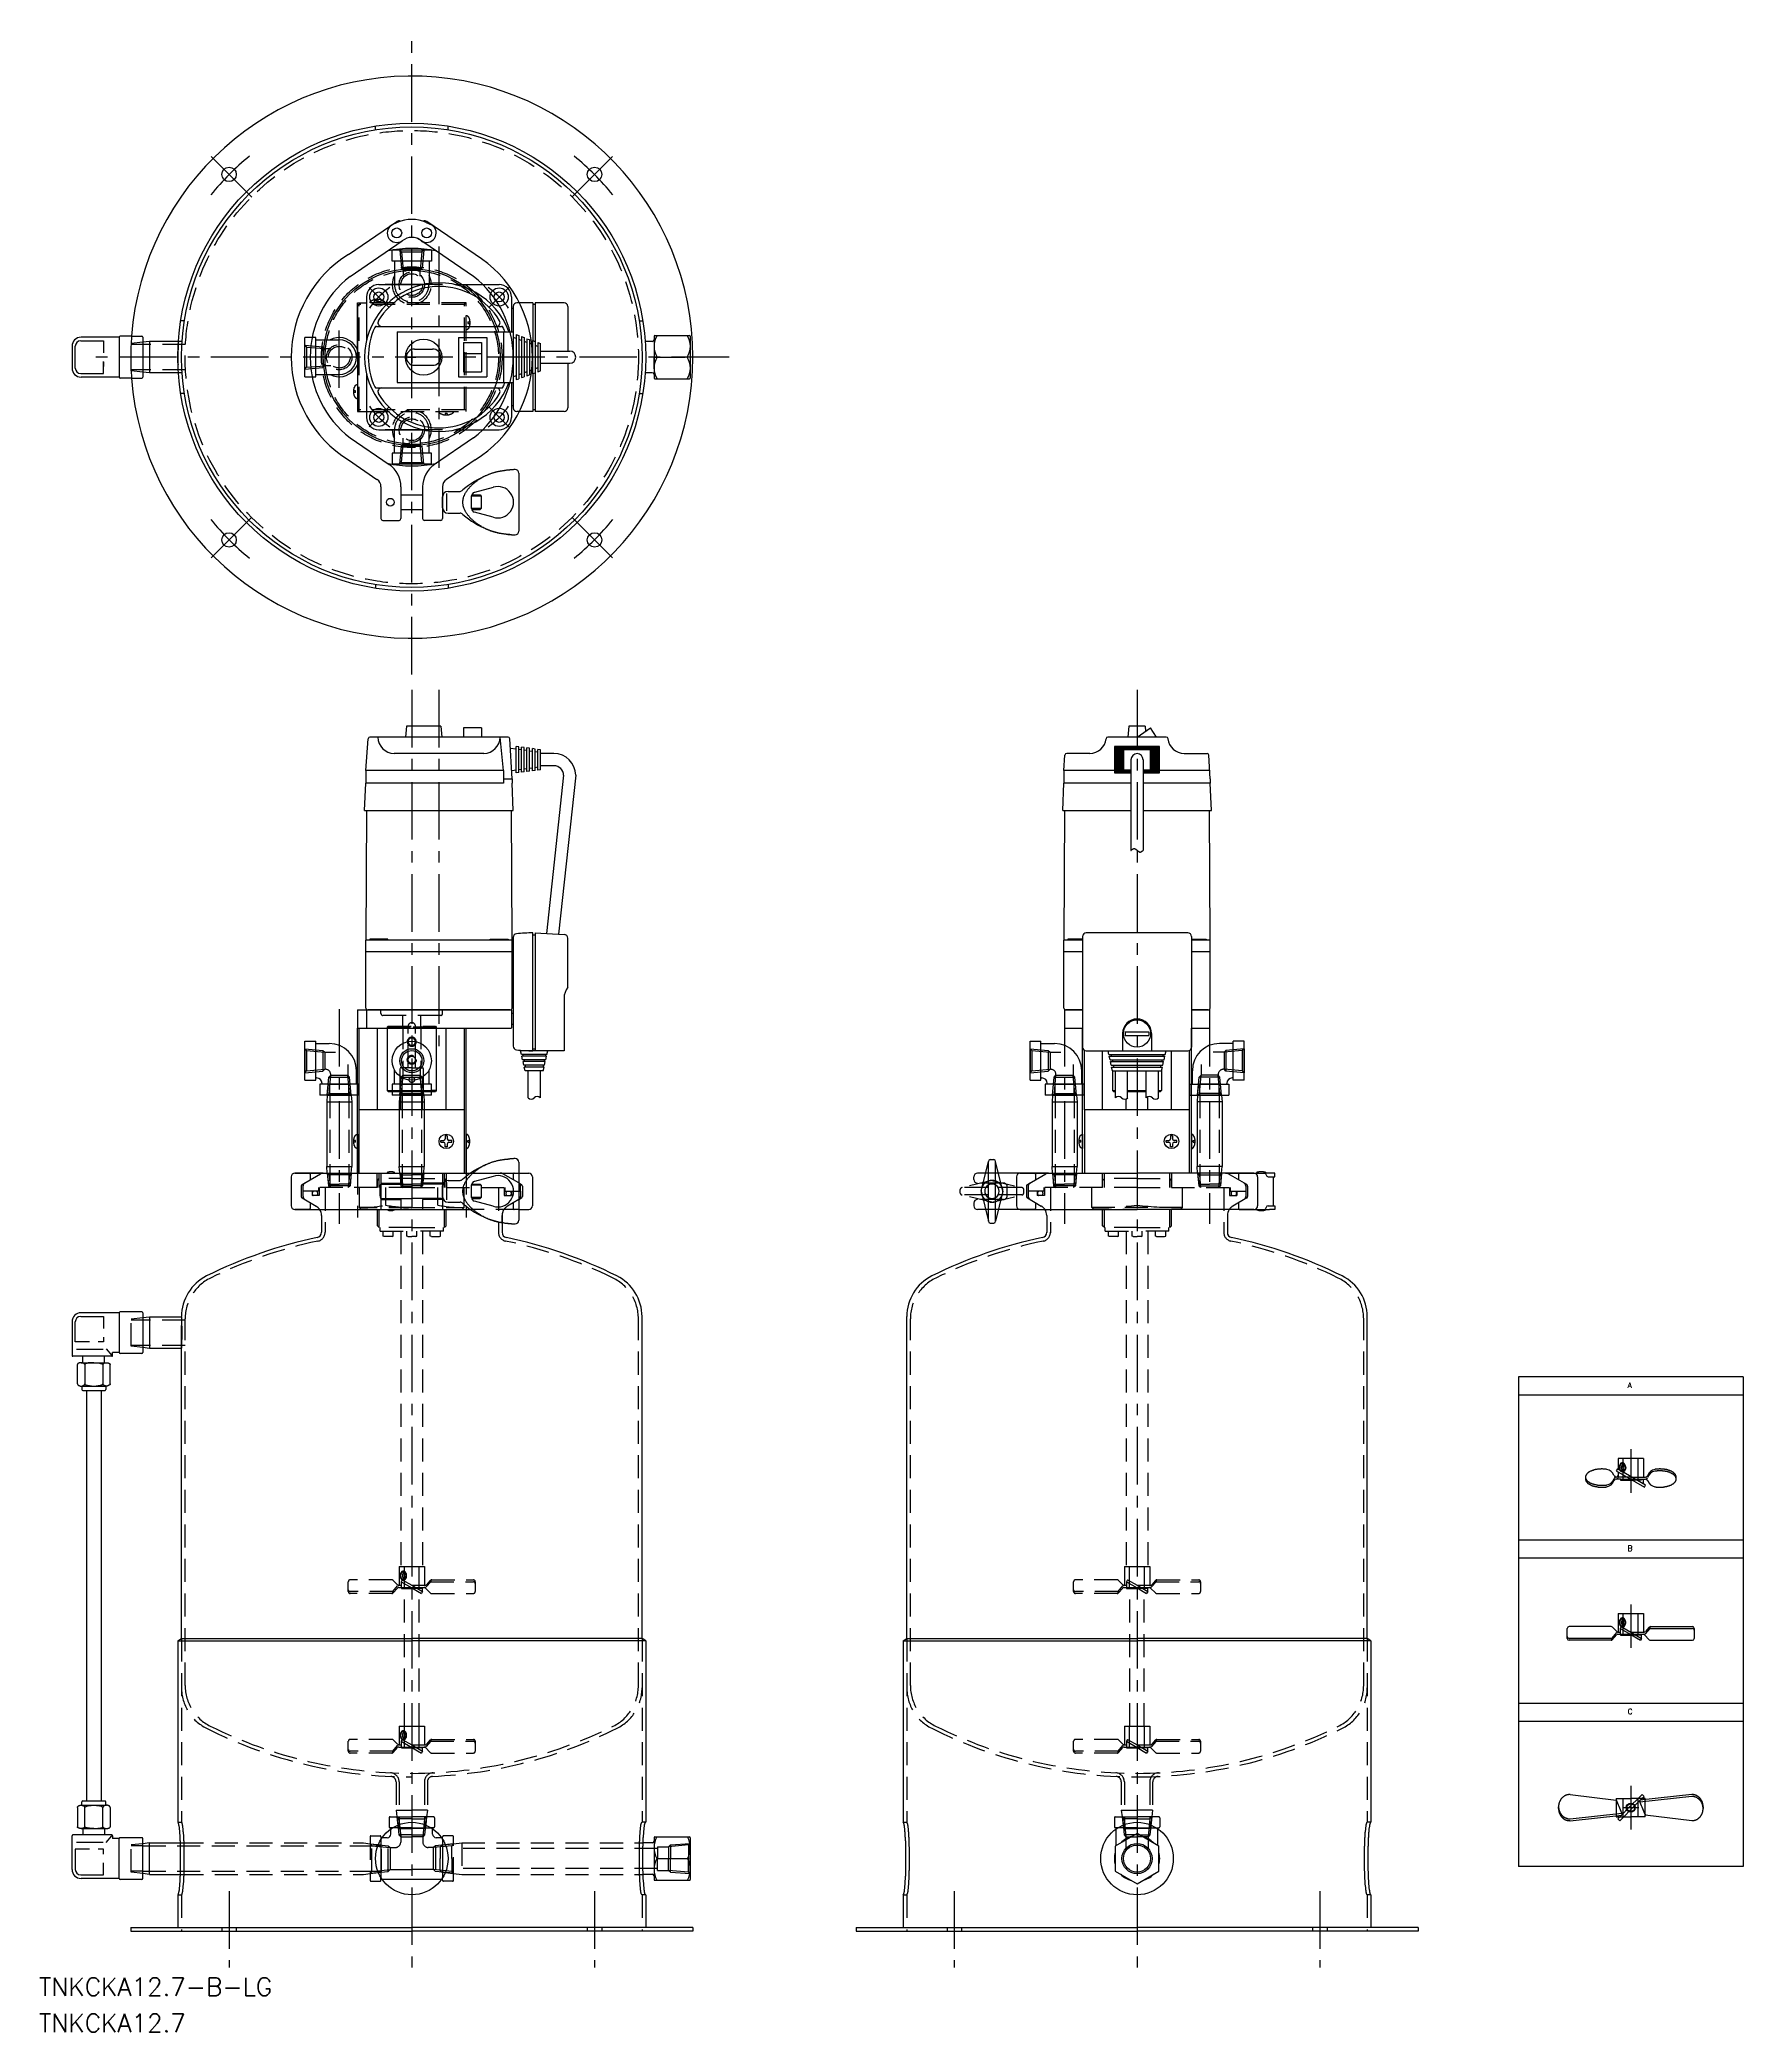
# Model space of a CAD drawing. Extents: x -205 to 734, y -924 to 175.
import ezdxf

# ---------------------------------------------------------------- set-up
doc = ezdxf.new("R2010")
doc.units = 0
doc.linetypes.add('CENTER', pattern=[50.8, 31.75, -6.35, 6.35, -6.35])
doc.linetypes.add('DASHED', pattern=[19.05, 12.7, -6.35])
doc.layers.get('0').update_dxf_attribs({"linetype": 'CONTINUOUS'})
doc.layers.add('CENTER', color=1, linetype='CENTER')
doc.styles.get("Standard").update_dxf_attribs({"font": 'txt.shx', "height": 3, "bigfont": 'bigfont.shx'})

# ---------------------------------------------------------------- blocks, each defined once
blk = doc.blocks.new('*U1')
at = {"color": 7, "linetype": 'CONTINUOUS'}
blk.add_text('A', height=3, dxfattribs=at).set_placement((493.8, 299.6))
blk = doc.blocks.new('*U2')
at = {"color": 7, "linetype": 'CONTINUOUS'}
blk.add_text('B', height=3, dxfattribs=at).set_placement((493.8, 209.6))
blk = doc.blocks.new('*U3')
at = {"color": 7, "linetype": 'CONTINUOUS'}
blk.add_text('C', height=3, dxfattribs=at).set_placement((493.8, 119.6))

msp = doc.modelspace()

# ---------------------------------------------------------------- linework, layer by layer
at = {"color": 3, "linetype": 'DASHED'}
for p, q in [((-20, 125.4), (-20, 127.4)), ((20, 125.4), (20, 127.4)), ((-6.6, 59), (-5.7, 49)), ((-6.6, 59), (-5.6, 58)), ((-5.6, 58), (-4.7, 48)), ((-5.6, 58), (5.6, 58)), ((5.6, 58), (4.7, 48)), ((6.6, 59), (5.6, 58)), ((6.6, 59), (5.7, 49)), ((-5.7, 49), (-4.7, 48)), ((-5.7, 49), (5.7, 49)), ((-4.7, 48), (4.7, 48)), ((-4.7, 48), (-4.7, 44.6)), ((4.7, 44.6), (4.7, 48)), ((-30, 29), (-29, 29)), ((-29, -29), (-29, 29)), ((29, 29), (-29, 29)), ((29, 30), (-25, 30)), ((-15, 30), (-23, 30)), ((-19.5, 31), (-19.5, 32)), ((-19.5, 31), (-18.5, 31)), ((-18.5, 31), (-18.5, 32)), ((29, 30), (29, 29)), ((30, 30), (29, 30)), ((29, -29), (29, 29)), ((30, -29), (30, 30)), ((30, 15), (30, 23)), ((-125.4, 20), (-127.4, 20)), ((31, 19.5), (31, 18.5)), ((31, 19.5), (32, 19.5)), ((31, 18.5), (32, 18.5)), ((125.4, 20), (127.4, 20)), ((-148.4, 8.2), (-154.7, 7.5)), ((-154.7, -7.5), (-154.7, 7.5)), ((-148.4, 7), (-154.7, 7)), ((-124.8, 7), (-148.4, 7)), ((-59, 6.6), (-49, 5.7)), ((-59, 6.6), (-58, 5.6)), ((-58, 5.6), (-48, 4.7)), ((-58, 5.6), (-58, -5.6)), ((-49, 5.7), (-48, 4.7)), ((-49, 5.7), (-49, -5.7)), ((-48, 4.7), (-48, -4.7)), ((-48, 4.7), (-44.6, 4.7)), ((-148.4, -7), (-154.7, -7)), ((-148.4, -8.2), (-154.7, -7.5)), ((-124.8, -7), (-148.4, -7)), ((-59, -6.6), (-58, -5.6)), ((-59, -6.6), (-49, -5.7)), ((-58, -5.6), (-48, -4.7)), ((-44.6, -4.7), (-48, -4.7)), ((-125.4, -20), (-127.4, -20)), ((125.4, -20), (127.4, -20)), ((29, -29), (-29, -29)), ((-29, -30), (-29, -29)), ((-25, -30), (30, -30)), ((15, -30), (23, -30)), ((19.5, -31), (18.5, -31)), ((18.5, -31), (18.5, -32)), ((19.5, -31), (19.5, -32)), ((30, -29), (29, -29)), ((30, -30), (30, -29)), ((-6.6, -59), (-5.7, -49)), ((-5.7, -49), (-4.7, -48)), ((-5.7, -49), (5.7, -49)), ((-5.6, -58), (-4.7, -48)), ((-4.7, -48), (-4.7, -44.6)), ((-4.7, -48), (4.7, -48)), ((4.7, -44.6), (4.7, -48)), ((5.6, -58), (4.7, -48)), ((6.6, -59), (5.7, -49)), ((-6.6, -59), (-5.6, -58)), ((-5.6, -58), (5.6, -58)), ((6.6, -59), (5.6, -58)), ((-20, -125.4), (-20, -127.4)), ((20, -125.4), (20, -127.4)), ((-17, -362), (-17, -360)), ((17, -362), (17, -360)), ((16, -363), (-16, -363)), ((-13, -369), (-13.5, -369.5)), ((-13.5, -369.5), (0, -369.5)), ((-13, -369), (13, -369)), ((-5, -369), (-5, -363)), ((-5, -369), (-5, -392)), ((-2, -392), (-2, -369)), ((13.5, -369.5), (0, -369.5)), ((2, -392), (2, -369)), ((5, -369), (5, -363)), ((5, -369), (5, -392)), ((13, -369), (13.5, -369.5)), ((-59, -381.4), (-49, -382.3)), ((-59, -381.4), (-58, -382.4)), ((-58, -382.4), (-58, -393.6)), ((-58, -382.4), (-48, -383.3)), ((-49, -382.3), (-48, -383.3)), ((-49, -382.3), (-49, -393.7)), ((-48, -383.3), (-42, -383.3)), ((-48, -383.3), (-48, -392.7)), ((341, -381.4), (342, -382.4)), ((341, -381.4), (351, -382.3)), ((342, -382.4), (352, -383.3)), ((342, -382.4), (342, -393.6)), ((351, -382.3), (351, -393.7)), ((351, -382.3), (352, -383.3)), ((352, -383.3), (352, -392.7)), ((352, -383.3), (358, -383.3)), ((448, -383.3), (442, -383.3)), ((449, -382.3), (448, -383.3)), ((458, -382.4), (448, -383.3)), ((448, -383.3), (448, -392.7)), ((459, -381.4), (449, -382.3)), ((449, -382.3), (449, -393.7)), ((459, -381.4), (458, -382.4)), ((458, -382.4), (458, -393.6)), ((-59, -394.6), (-58, -393.6)), ((-59, -394.6), (-49, -393.7)), ((-58, -393.6), (-48, -392.7)), ((-49, -393.7), (-48, -392.7)), ((-48, -392.7), (-47.7, -392.7)), ((-35.3, -390), (-35.3, -396)), ((-6.5, -405), (-6.5, -392)), ((0, -392), (-6.5, -392)), ((-4.7, -396), (-4.7, -392.6)), ((0, -392), (6.5, -392)), ((4.7, -392.6), (4.7, -396)), ((6.5, -405), (6.5, -392)), ((341, -394.6), (342, -393.6)), ((341, -394.6), (351, -393.7)), ((342, -393.6), (352, -392.7)), ((351, -393.7), (352, -392.7)), ((352, -392.7), (352.3, -392.7)), ((364.7, -390), (364.7, -396)), ((435.3, -390), (435.3, -396)), ((448, -392.7), (447.7, -392.7)), ((449, -393.7), (448, -392.7)), ((458, -393.6), (448, -392.7)), ((459, -394.6), (449, -393.7)), ((459, -394.6), (458, -393.6)), ((-46.6, -407), (-45.7, -397)), ((-46.6, -407), (-46, -401)), ((-46.6, -407), (-45.6, -406)), ((-46, -401), (-34, -401)), ((-45.7, -397), (-44.7, -396)), ((-45.7, -397), (-34.3, -397)), ((-45.6, -406), (-44.7, -396)), ((-45.6, -406), (-34.4, -406)), ((-45.2, -407), (-45.2, -401)), ((-44.7, -396), (-44.7, -395.7)), ((-44.7, -396), (-35.3, -396)), ((-34.4, -406), (-35.3, -396)), ((-34.3, -397), (-35.3, -396)), ((-34.7, -407), (-34.7, -401)), ((-33.4, -407), (-34.4, -406)), ((-33.4, -407), (-34.3, -397)), ((-33.4, -407), (-34, -401)), ((-11, -404.5), (0, -404.5)), ((-11, -405), (0, -405)), ((-6.6, -407), (-5.7, -397)), ((-6.6, -407), (-6, -401)), ((-6.6, -407), (-5.6, -406)), ((-6, -401), (6, -401)), ((-6, -415), (-6, -405)), ((-5.7, -397), (-4.7, -396)), ((-5.7, -397), (5.7, -397)), ((-5.6, -406), (-4.7, -396)), ((-5.6, -406), (5.6, -406)), ((-5.3, -407), (-5.3, -401)), ((-4.7, -396), (4.7, -396)), ((0, -404.5), (11, -404.5)), ((0, -405), (11, -405)), ((5.7, -397), (4.7, -396)), ((5.6, -406), (4.7, -396)), ((5.3, -407), (5.3, -401)), ((6.6, -407), (5.6, -406)), ((6.6, -407), (5.7, -397)), ((6.6, -407), (6, -401)), ((6, -415), (6, -405)), ((353.4, -407), (354.3, -397)), ((353.4, -407), (354, -401)), ((353.4, -407), (354.4, -406)), ((354, -401), (366, -401)), ((354.3, -397), (355.3, -396)), ((354.3, -397), (365.7, -397)), ((354.4, -406), (355.3, -396)), ((354.4, -406), (365.6, -406)), ((354.8, -407), (354.8, -401)), ((355.3, -396), (355.3, -395.7)), ((355.3, -396), (364.7, -396)), ((365.7, -397), (364.7, -396)), ((365.6, -406), (364.7, -396)), ((365.3, -407), (365.3, -401)), ((366.6, -407), (365.6, -406)), ((366.6, -407), (365.7, -397)), ((366.6, -407), (366, -401)), ((433.4, -407), (434.3, -397)), ((433.4, -407), (434, -401)), ((433.4, -407), (434.4, -406)), ((446, -401), (434, -401)), ((434.3, -397), (435.3, -396)), ((445.7, -397), (434.3, -397)), ((434.4, -406), (435.3, -396)), ((445.6, -406), (434.4, -406)), ((434.7, -407), (434.7, -401)), ((444.7, -396), (435.3, -396)), ((444.7, -396), (444.7, -395.7)), ((445.7, -397), (444.7, -396)), ((445.6, -406), (444.7, -396)), ((445.2, -407), (445.2, -401)), ((446.6, -407), (445.6, -406)), ((446.6, -407), (445.7, -397)), ((446.6, -407), (446, -401)), ((-45.2, -407), (-45.2, -450)), ((-34.7, -407), (-34.7, -450)), ((-5.3, -407), (-5.3, -450)), ((5.3, -407), (5.3, -450)), ((354.8, -407), (354.8, -450)), ((365.3, -407), (365.3, -450)), ((434.7, -407), (434.7, -450)), ((445.2, -407), (445.2, -450)), ((-60.5, -456.3), (-50.3, -450.4)), ((-46.6, -450), (-45.6, -451)), ((-46.6, -450), (-46, -457)), ((-46.6, -450), (-46, -456)), ((-45.2, -450), (-45.2, -456)), ((-34.7, -450), (-34.7, -456)), ((-33.4, -450), (-34.4, -451)), ((-33.4, -450), (-34, -457)), ((-33.4, -450), (-34, -456)), ((-19.1, -458), (-19.1, -450)), ((-18, -458), (-18, -450)), ((-18, -457), (-18, -450)), ((-6.6, -450), (-5.6, -451)), ((-6.6, -450), (-6, -457)), ((-6.6, -450), (-6, -456)), ((-5.3, -450), (-5.3, -456)), ((5.3, -450), (5.3, -456)), ((6.6, -450), (5.6, -451)), ((6.6, -450), (6, -457)), ((6.6, -450), (6, -456)), ((18, -457), (18, -450)), ((18, -458), (18, -450)), ((19.1, -458), (19.1, -450)), ((59, -455.4), (50.3, -450.4)), ((339.5, -456.3), (349.7, -450.4)), ((353.4, -450), (354, -456)), ((353.4, -450), (354, -457)), ((353.4, -450), (354.4, -451)), ((354.8, -450), (354.8, -456)), ((365.3, -450), (365.3, -456)), ((366.6, -450), (365.6, -451)), ((366.6, -450), (366, -456)), ((366.6, -450), (366, -457)), ((380.9, -458), (380.9, -450)), ((382, -457), (382, -450)), ((382, -458), (382, -450)), ((418, -458), (418, -450)), ((418, -457), (418, -450)), ((419.1, -458), (419.1, -450)), ((433.4, -450), (434.4, -451)), ((433.4, -450), (434, -457)), ((433.4, -450), (434, -456)), ((434.7, -450), (434.7, -456)), ((445.2, -450), (445.2, -456)), ((446.6, -450), (445.6, -451)), ((446.6, -450), (446, -457)), ((446.6, -450), (446, -456)), ((460.5, -456.3), (450.3, -450.4)), ((-61, -457.2), (-61, -462.8)), ((-60, -457.2), (-60, -462.8)), ((-51, -460), (-60, -460)), ((-56, -450.5), (-56, -453.7)), ((-55, -460), (-55, -462.4)), ((-51.4, -458), (-51.4, -460)), ((0, -458), (-51.4, -458)), ((-51, -458), (-51, -462.4)), ((-47.8, -458), (-47.8, -482.6)), ((-33.5, -451), (-46.5, -451)), ((-46, -456), (-40, -456)), ((-46, -457), (-45, -458)), ((-34, -457), (-46, -457)), ((-45.6, -451), (-45, -458)), ((-34, -456), (-40, -456)), ((-34.4, -451), (-35, -458)), ((-34, -457), (-35, -458)), ((-28.9, -469), (-28.9, -458)), ((-19, -454), (-18, -453)), ((-19, -458), (-19, -454)), ((0, -453), (-18, -453)), ((-14.4, -467.6), (-14.4, -458)), ((-6.5, -451), (0, -451)), ((-6, -456), (0, -456)), ((-6, -457), (0, -457)), ((-6, -457), (-5, -458)), ((-5.6, -451), (-5, -458)), ((6.5, -451), (0, -451)), ((0, -453), (18, -453)), ((6, -456), (0, -456)), ((6, -457), (0, -457)), ((0, -458), (51.4, -458)), ((5.6, -451), (5, -458)), ((6, -457), (5, -458)), ((14.4, -467.6), (14.4, -458)), ((19, -454), (18, -453)), ((19, -458), (19, -454)), ((28.9, -469), (28.9, -458)), ((47.8, -458), (47.8, -482.6)), ((51, -458), (51, -462.4)), ((51, -460), (60, -460)), ((51.4, -458), (51.4, -460)), ((55, -460), (55, -462.4)), ((56, -450.5), (56, -453.7)), ((59, -455.4), (60.5, -456.3)), ((60, -460), (60, -457.2)), ((60, -460), (60, -462.8)), ((61, -457.2), (61, -462.8)), ((302.5, -461), (302.5, -459)), ((320, -454), (303.5, -458)), ((336.5, -458), (303.5, -458)), ((326.4, -455.5), (312, -455.5)), ((320, -454), (336.5, -458)), ((328.4, -462.5), (328.4, -457.5)), ((337.5, -461), (337.5, -459)), ((339, -457.2), (339, -462.8)), ((340, -457.2), (340, -462.8)), ((349, -460), (340, -460)), ((344, -450.5), (344, -453.7)), ((345, -460), (345, -462.4)), ((400, -458), (348.6, -458)), ((348.6, -458), (348.6, -460)), ((349, -458), (349, -462.4)), ((352.2, -458), (352.2, -482.9)), ((366.5, -451), (353.5, -451)), ((354, -456), (360, -456)), ((366, -457), (354, -457)), ((354, -457), (355, -458)), ((354.4, -451), (355, -458)), ((366, -456), (360, -456)), ((365.6, -451), (365, -458)), ((366, -457), (365, -458)), ((375, -469), (375, -458)), ((381, -454), (382, -453)), ((381, -458), (381, -454)), ((400, -453), (382, -453)), ((400, -453), (418, -453)), ((400, -458), (451.4, -458)), ((419, -454), (418, -453)), ((419, -458), (419, -454)), ((425, -469), (425, -458)), ((433.5, -451), (446.5, -451)), ((434, -456), (440, -456)), ((434, -457), (446, -457)), ((434, -457), (435, -458)), ((434.4, -451), (435, -458)), ((446, -456), (440, -456)), ((445.6, -451), (445, -458)), ((446, -457), (445, -458)), ((447.8, -458), (447.8, -482.6)), ((451, -458), (451, -462.4)), ((451, -460), (460, -460)), ((451.4, -458), (451.4, -460)), ((455, -460), (455, -462.4)), ((456, -450.5), (456, -453.7)), ((460, -457.2), (460, -462.8)), ((461, -457.2), (461, -462.8)), ((-60.5, -463.7), (-52.8, -468.2)), ((-56, -466.3), (-56, -469.5)), ((-51, -462.4), (-55, -462.4)), ((0, -469), (-28.9, -469)), ((-27.9, -470), (-28.9, -469)), ((0, -470), (-27.9, -470)), ((-19, -479), (-19, -470)), ((-18, -480), (-18, -470)), ((0, -469), (28.9, -469)), ((0, -470), (27.9, -470)), ((18, -480), (18, -470)), ((19, -479), (19, -470)), ((27.9, -470), (28.9, -469)), ((59, -470), (32.3, -470)), ((51, -462.4), (55, -462.4)), ((59, -464.6), (52.8, -468.2)), ((56, -466.3), (56, -469.5)), ((59, -464.6), (60.5, -463.7)), ((320, -466), (303.5, -462)), ((336.5, -462), (303.5, -462)), ((326.4, -464.5), (312, -464.5)), ((320, -466), (336.5, -462)), ((339.5, -463.7), (347.2, -468.2)), ((344, -466.3), (344, -469.5)), ((349, -462.4), (345, -462.4)), ((375, -469), (376, -470)), ((425, -469), (375, -469)), ((424, -470), (376, -470)), ((381, -479), (381, -470)), ((382, -480), (382, -470)), ((418, -480), (418, -470)), ((419, -479), (419, -470)), ((425, -469), (424, -470)), ((451, -462.4), (455, -462.4)), ((460.5, -463.7), (452.8, -468.2)), ((456, -466.3), (456, -469.5)), ((-18, -480), (-19, -479)), ((-18, -480), (-19, -479)), ((0, -480), (-18, -480)), ((-17.5, -482), (-17.5, -480)), ((-17.5, -482), (0, -482)), ((-15.8, -484.7), (-15.8, -482)), ((-10.3, -484.7), (-10.3, -482)), ((-6, -482), (-6, -667)), ((-2.7, -484.7), (-2.7, -482)), ((0, -480), (18, -480)), ((17.5, -482), (0, -482)), ((2.8, -484.7), (2.8, -482)), ((6, -482), (6, -667)), ((10.2, -484.7), (10.2, -482)), ((15.8, -484.7), (15.8, -482)), ((17.5, -482), (17.5, -480)), ((18, -480), (19, -479)), ((18, -480), (19, -479)), ((49.8, -477.3), (49.8, -473.4)), ((382, -480), (381, -479)), ((382, -480), (381, -479)), ((400, -480), (382, -480)), ((382.5, -482), (382.5, -480)), ((382.5, -482), (400, -482)), ((384.2, -484.7), (384.2, -482)), ((389.8, -484.7), (389.8, -482)), ((394, -482), (394, -667)), ((397.3, -484.7), (397.3, -482)), ((400, -480), (418, -480)), ((417.5, -482), (400, -482)), ((402.8, -484.7), (402.8, -482)), ((406, -482), (406, -667)), ((410.2, -484.7), (410.2, -482)), ((415.8, -484.7), (415.8, -482)), ((417.5, -482), (417.5, -480)), ((418, -480), (419, -479)), ((418, -480), (419, -479)), ((-15.2, -485), (-15.8, -484.7)), ((-10.8, -485), (-15.2, -485)), ((-10.8, -485), (-10.3, -484.7)), ((-2.2, -485), (-2.7, -484.7)), ((-2.2, -485), (0, -485)), ((2.2, -485), (0, -485)), ((2.2, -485), (2.8, -484.7)), ((10.8, -485), (10.2, -484.7)), ((10.8, -485), (15.2, -485)), ((15.2, -485), (15.8, -484.7)), ((384.8, -485), (384.2, -484.7)), ((389.2, -485), (384.8, -485)), ((389.2, -485), (389.8, -484.7)), ((397.8, -485), (397.3, -484.7)), ((397.8, -485), (400, -485)), ((402.2, -485), (400, -485)), ((402.2, -485), (402.8, -484.7)), ((410.8, -485), (410.2, -484.7)), ((410.8, -485), (415.2, -485)), ((415.2, -485), (415.8, -484.7)), ((-148.4, -529.8), (-154.7, -530.5)), ((-154.7, -545.5), (-154.7, -530.5)), ((-148.4, -531), (-154.7, -531)), ((-125, -531), (-148.4, -531)), ((-127, -546.7), (-127, -529.4)), ((-125, -732.6), (-125, -530.3)), ((125, -732.6), (125, -530.3)), ((275, -732.6), (275, -530.3)), ((525, -732.6), (525, -530.3)), ((-148.4, -545), (-154.7, -545)), ((-148.4, -546.2), (-154.7, -545.5)), ((-125, -545), (-148.4, -545)), ((668.2, -619.3), (668.2, -607.3)), ((676.4, -619.3), (676.4, -607.3)), ((672.3, -617.6), (670.1, -617.6)), ((672.3, -618.8), (674.6, -618.8)), ((678.1, -619.3), (673.1, -619.3)), ((678.1, -618.8), (678.1, -619.3)), ((-7, -667), (0, -667)), ((-7, -667), (-7, -677.3)), ((-4.1, -679), (-4.1, -667)), ((0, -667), (7, -667)), ((4.1, -679), (4.1, -667)), ((7, -667), (7, -677.3)), ((393, -667), (393, -677.3)), ((393, -667), (400, -667)), ((395.9, -679), (395.9, -667)), ((400, -667), (407, -667)), ((404.1, -679), (404.1, -667)), ((407, -667), (407, -677.3)), ((-35, -680.8), (-35, -675.3)), ((-10.9, -674.3), (-34, -674.3)), ((-10.5, -680.8), (-34, -680.8)), ((-10.5, -680.8), (-7.8, -677.6)), ((-10.5, -681.7), (-10.5, -680.8)), ((-7.8, -677), (-10.2, -674.6)), ((-10.2, -681.5), (-7.9, -678.8)), ((-7.1, -678.5), (-0.4, -678.5)), ((-7, -677.3), (-5.9, -677.3)), ((-5.3, -674.3), (-5.9, -675.3)), ((-5.9, -675.3), (0, -678.7)), ((-5.9, -675.3), (-5.9, -678.5)), ((-5.7, -678.5), (-5.7, -679)), ((-5.7, -679), (0, -679)), ((-5.3, -674.3), (0, -677.3)), ((-4, -755), (-4, -679)), ((-0.4, -678.5), (0, -678.5)), ((0, -677.3), (7.4, -677.3)), ((0, -677.3), (5.9, -680.8)), ((0, -678.5), (2, -678.5)), ((0, -678.7), (5.3, -681.8)), ((0, -679), (0.5, -679)), ((5.7, -679), (0.5, -679)), ((2, -678.5), (7.2, -678.5)), ((4, -755), (4, -681)), ((5.9, -680.8), (5.3, -681.8)), ((5.7, -678.5), (5.7, -679)), ((5.9, -680.8), (5.9, -678.5)), ((7.5, -678.8), (10.2, -681.5)), ((10.5, -675.3), (8, -678.2)), ((10.2, -674.6), (8.1, -677)), ((10.5, -674.4), (10.5, -675.3)), ((10.5, -675.3), (34, -675.3)), ((11, -674.3), (34, -674.3)), ((35, -675.3), (35, -680.8)), ((365, -680.8), (365, -675.3)), ((389.1, -674.3), (366, -674.3)), ((389.5, -680.8), (366, -680.8)), ((389.5, -680.8), (392.2, -677.6)), ((389.5, -681.7), (389.5, -680.8)), ((392.2, -677), (389.8, -674.6)), ((389.8, -681.5), (392.1, -678.8)), ((392.9, -678.5), (399.6, -678.5)), ((393, -677.3), (394.1, -677.3)), ((394.7, -674.3), (394.1, -675.3)), ((394.1, -675.3), (394.1, -678.5)), ((394.1, -675.3), (400, -678.7)), ((394.2, -678.5), (394.2, -679)), ((394.2, -679), (400, -679)), ((394.7, -674.3), (400, -677.3)), ((396, -755), (396, -679)), ((399.6, -678.5), (400, -678.5)), ((400, -677.3), (405.9, -680.8)), ((400, -677.3), (407.4, -677.3)), ((400, -678.5), (402, -678.5)), ((400, -678.7), (405.3, -681.8)), ((400, -679), (400.5, -679)), ((405.7, -679), (400.5, -679)), ((402, -678.5), (407.2, -678.5)), ((404, -755), (404, -681)), ((405.9, -680.8), (405.3, -681.8)), ((405.7, -678.5), (405.7, -679)), ((405.9, -680.8), (405.9, -678.5)), ((407.5, -678.8), (410.2, -681.5)), ((410.5, -675.3), (408, -678.2)), ((410.2, -674.6), (408.1, -677)), ((410.5, -674.4), (410.5, -675.3)), ((410.5, -675.3), (434, -675.3)), ((411, -674.3), (434, -674.3)), ((435, -675.3), (435, -680.8)), ((-11, -681.8), (-34, -681.8)), ((10.9, -681.8), (34, -681.8)), ((389, -681.8), (366, -681.8)), ((410.9, -681.8), (434, -681.8)), ((668.2, -704.8), (668.2, -692.8)), ((676.4, -704.8), (676.4, -692.8)), ((-127, -706.7), (-127, -808)), ((127, -706.7), (127, -808)), ((273, -706.7), (273, -808)), ((527, -706.7), (527, -808)), ((672.3, -704.3), (674.4, -704.3)), ((678.1, -704.8), (672.8, -704.8)), ((-7, -755), (-7, -765.3)), ((-7, -755), (0, -755)), ((-4.1, -767), (-4.1, -755)), ((0, -755), (7, -755)), ((4.1, -767), (4.1, -755)), ((7, -755), (7, -765.3)), ((393, -755), (400, -755)), ((393, -755), (393, -765.3)), ((395.9, -767), (395.9, -755)), ((400, -755), (407, -755)), ((404.1, -767), (404.1, -755)), ((407, -755), (407, -765.3)), ((-35, -768.8), (-35, -763.3)), ((-10.9, -762.3), (-34, -762.3)), ((-10.5, -768.8), (-34, -768.8)), ((-10.5, -768.8), (-7.8, -765.6)), ((-10.5, -769.7), (-10.5, -768.8)), ((-7.8, -765), (-10.2, -762.6)), ((-10.2, -769.5), (-7.9, -766.8)), ((-7.1, -766.5), (-0.4, -766.5)), ((-7, -765.3), (-5.9, -765.3)), ((-5.3, -762.3), (-5.9, -763.3)), ((-5.9, -763.3), (-5.9, -766.5)), ((-5.9, -763.3), (0, -766.7)), ((-5.7, -766.5), (-5.7, -767)), ((-5.7, -767), (0, -767)), ((-5.3, -762.3), (0, -765.3)), ((-0.4, -766.5), (0, -766.5)), ((0, -765.3), (5.9, -768.8)), ((0, -765.3), (7.4, -765.3)), ((0, -766.5), (2, -766.5)), ((0, -766.7), (5.3, -769.8)), ((0, -767), (0.5, -767)), ((5.7, -767), (0.5, -767)), ((2, -766.5), (7.2, -766.5)), ((5.9, -768.8), (5.3, -769.8)), ((5.7, -766.5), (5.7, -767)), ((5.9, -768.8), (5.9, -766.5)), ((7.5, -766.8), (10.2, -769.5)), ((10.5, -763.3), (8, -766.2)), ((10.2, -762.6), (8.1, -765)), ((10.5, -762.4), (10.5, -763.3)), ((10.5, -763.3), (34, -763.3)), ((11, -762.3), (34, -762.3)), ((35, -763.3), (35, -768.8)), ((365, -768.8), (365, -763.3)), ((389.1, -762.3), (366, -762.3)), ((389.5, -768.8), (366, -768.8)), ((389.5, -768.8), (392.2, -765.6)), ((389.5, -769.7), (389.5, -768.8)), ((392.2, -765), (389.8, -762.6)), ((389.8, -769.5), (392.1, -766.8)), ((392.9, -766.5), (399.6, -766.5)), ((393, -765.3), (394.1, -765.3)), ((394.7, -762.3), (394.1, -763.3)), ((394.1, -763.3), (400, -766.7)), ((394.1, -763.3), (394.1, -766.5)), ((394.2, -766.5), (394.2, -767)), ((394.2, -767), (400, -767)), ((394.7, -762.3), (400, -765.3)), ((399.6, -766.5), (400, -766.5)), ((400, -765.3), (407.4, -765.3)), ((400, -765.3), (405.9, -768.8)), ((400, -766.5), (402, -766.5)), ((400, -766.7), (405.3, -769.8)), ((400, -767), (400.5, -767)), ((405.7, -767), (400.5, -767)), ((402, -766.5), (407.2, -766.5)), ((405.9, -768.8), (405.3, -769.8)), ((405.7, -766.5), (405.7, -767)), ((405.9, -768.8), (405.9, -766.5)), ((407.5, -766.8), (410.2, -769.5)), ((410.5, -763.3), (408, -766.2)), ((410.2, -762.6), (408.1, -765)), ((410.5, -762.4), (410.5, -763.3)), ((410.5, -763.3), (434, -763.3)), ((411, -762.3), (434, -762.3)), ((435, -763.3), (435, -768.8)), ((-11, -769.8), (-34, -769.8)), ((10.9, -769.8), (34, -769.8)), ((389, -769.8), (366, -769.8)), ((410.9, -769.8), (434, -769.8)), ((-8.7, -785.7), (-8.7, -801.3)), ((-7, -785.7), (-7, -805)), ((7, -785.7), (7, -805)), ((8.6, -785.7), (8.6, -801.3)), ((391.3, -785.7), (391.3, -801.3)), ((393, -785.7), (393, -805)), ((407, -785.7), (407, -805)), ((408.6, -785.7), (408.6, -801.3)), ((-8.7, -801.3), (-8.2, -805)), ((-8.7, -801.3), (0, -801.3)), ((8.6, -801.3), (0, -801.3)), ((8.6, -801.3), (8.2, -805)), ((391.3, -801.3), (400, -801.3)), ((391.3, -801.3), (391.8, -805)), ((391.3, -801.3), (400, -801.3)), ((391.3, -801.3), (391.8, -805)), ((408.6, -801.3), (400, -801.3)), ((408.6, -801.3), (400, -801.3)), ((408.6, -801.3), (408.2, -805)), ((408.6, -801.3), (408.2, -805)), ((664.3, -795.8), (664.3, -804.3)), ((672.3, -798.8), (666.3, -804.9)), ((668.2, -804.9), (668.2, -794.9)), ((672.3, -801), (668.4, -804.9)), ((676.3, -794.9), (672.3, -798.8)), ((678.4, -794.9), (672.3, -801)), ((676.4, -804.9), (676.4, -794.9)), ((680.3, -804), (680.3, -795.5)), ((-129, -808), (-127, -808)), ((-12.5, -805.5), (-12.5, -810.5)), ((-12, -805), (0, -805)), ((-10.5, -811), (-12, -811)), ((-11.5, -811.6), (-11.5, -811)), ((-8.2, -805), (-7.5, -811.4)), ((-8.1, -805), (-7.1, -806)), ((-8.1, -805), (-7.1, -815)), ((-7.5, -811.4), (0, -811.4)), ((0, -806), (-7.1, -806)), ((-7.1, -806), (-6.1, -816)), ((-7, -805), (-7, -811.4)), ((12, -805), (0, -805)), ((0, -806), (7.1, -806)), ((7.5, -811.4), (0, -811.4)), ((7.1, -806), (6.1, -816)), ((7, -805), (7, -811.4)), ((8.1, -805), (7.1, -815)), ((8.1, -805), (7.1, -806)), ((8.2, -805), (7.5, -811.4)), ((12, -811), (10.5, -811)), ((11.5, -811.6), (11.5, -811)), ((12.5, -805.5), (12.5, -810.5)), ((129, -808), (127, -808)), ((271, -808), (273, -808)), ((387.5, -805.5), (387.5, -810.5)), ((388, -805), (400, -805)), ((389.5, -811), (388, -811)), ((388.5, -811.6), (388.5, -811)), ((391.8, -805), (392.5, -811.4)), ((391.9, -805), (392.9, -806)), ((391.9, -805), (392.9, -815)), ((392.5, -811.4), (400, -811.4)), ((392.9, -806), (393.9, -816)), ((400, -806), (392.9, -806)), ((393, -805), (393, -811.4)), ((412, -805), (400, -805)), ((400, -806), (407.1, -806)), ((407.5, -811.4), (400, -811.4)), ((407.1, -806), (406.1, -816)), ((407, -805), (407, -811.4)), ((408.1, -805), (407.1, -815)), ((408.1, -805), (407.1, -806)), ((408.2, -805), (407.5, -811.4)), ((410.5, -811), (412, -811)), ((411.5, -811.6), (411.5, -811)), ((412.5, -805.5), (412.5, -810.5)), ((529, -808), (527, -808)), ((-148.4, -819.8), (-154.7, -820.5)), ((-154.7, -835.5), (-154.7, -820.5)), ((-148.4, -821), (-154.7, -821)), ((-148.4, -821), (-23, -821)), ((-127.6, -819.4), (-26.7, -819.4)), ((-26.7, -819.4), (-23, -819.8)), ((-23, -816), (-23, -840)), ((-23, -819.8), (-16.7, -820.5)), ((-23, -819.9), (-13, -820.9)), ((-23, -819.9), (-22, -820.9)), ((-23, -821), (-16.7, -821)), ((-22.5, -815.5), (-17.5, -815.5)), ((-22, -820.9), (-12, -821.9)), ((-22, -835.1), (-22, -820.9)), ((-17, -816), (-17, -817.5)), ((-16.4, -816.5), (-17, -816.5)), ((-16.7, -835.5), (-16.7, -820.5)), ((-13, -820.9), (-12, -821.9)), ((-13, -835.1), (-13, -820.9)), ((-12, -821.9), (-9.1, -821.9)), ((-12, -821.9), (-12, -834.1)), ((-7.1, -815), (-6.1, -816)), ((0, -815), (-7.1, -815)), ((-6.1, -816), (-6.1, -818.9)), ((-6.1, -816), (0, -816)), ((0, -815), (7.1, -815)), ((6.1, -816), (0, -816)), ((7.1, -815), (6.1, -816)), ((6.1, -816), (6.1, -818.9)), ((12, -821.9), (9.1, -821.9)), ((13, -820.9), (12, -821.9)), ((22, -820.9), (12, -821.9)), ((12, -834.1), (12, -821.9)), ((23, -819.9), (13, -820.9)), ((13, -820.9), (13, -835.1)), ((16.6, -820.5), (15.6, -821.5)), ((15.6, -821.5), (15.6, -828)), ((16.4, -816.5), (17, -816.5)), ((16.6, -820.5), (23, -819.8)), ((17, -817.5), (17, -816)), ((22.5, -815.5), (17.5, -815.5)), ((23, -819.9), (22, -820.9)), ((22, -828), (22, -820.9)), ((23, -840), (23, -816)), ((23, -819.8), (27.6, -819.4)), ((27.6, -819.4), (27.6, -836.7)), ((27.6, -819.4), (127.6, -819.4)), ((135.6, -822.5), (28.3, -822.5)), ((135.6, -821.5), (141.6, -821.5)), ((135.6, -821.5), (135.6, -828)), ((152.7, -820.5), (141.6, -821.5)), ((142.6, -820.5), (141.6, -821.5)), ((141.6, -821.5), (141.6, -828)), ((142.6, -820.5), (153.6, -819.7)), ((142.6, -820.5), (142.6, -828)), ((153.6, -819.7), (152.7, -820.5)), ((152.7, -820.5), (152.7, -828)), ((392.9, -815), (393.9, -816)), ((400, -815), (392.9, -815)), ((393.9, -816), (393.9, -822)), ((393.9, -816), (400, -816)), ((400, -815), (407.1, -815)), ((406.1, -816), (400, -816)), ((407.1, -815), (406.1, -816)), ((406.1, -816), (406.1, -822)), ((-148.4, -835), (-154.7, -835)), ((-148.4, -835), (-23, -835)), ((-23, -835), (-16.7, -835)), ((-22, -835.1), (-12, -834.1)), ((-13, -835.1), (-12, -834.1)), ((-12, -834.1), (0, -834.1)), ((12, -834.1), (0, -834.1)), ((13, -835.1), (12, -834.1)), ((22, -835.1), (12, -834.1)), ((15.6, -834.5), (15.6, -828)), ((16.6, -835.5), (15.6, -834.5)), ((22, -828), (22, -835.1)), ((135.6, -833.5), (28.3, -833.5)), ((135.6, -834.5), (135.6, -828)), ((135.6, -834.5), (141.6, -834.5)), ((141.6, -834.5), (141.6, -828)), ((152.7, -835.5), (141.6, -834.5)), ((142.6, -835.5), (141.6, -834.5)), ((142.6, -835.5), (142.6, -828)), ((152.7, -835.5), (152.7, -828)), ((-148.4, -836.2), (-154.7, -835.5)), ((-127.6, -836.7), (-26.7, -836.7)), ((-26.7, -836.7), (-23, -836.2)), ((-23, -836.1), (-13, -835.1)), ((-23, -836.1), (-22, -835.1)), ((-23, -836.2), (-16.7, -835.5)), ((-22.5, -840.5), (-17.5, -840.5)), ((-17, -840), (-17, -838.5)), ((-16.4, -839.5), (-17, -839.5)), ((23, -836.1), (13, -835.1)), ((16.4, -839.5), (17, -839.5)), ((16.6, -835.5), (23, -836.2)), ((17, -840), (17, -838.5)), ((22.5, -840.5), (17.5, -840.5)), ((23, -836.1), (22, -835.1)), ((23, -836.2), (27.6, -836.7)), ((27.6, -836.7), (127.6, -836.7)), ((142.6, -835.5), (153.6, -836.3)), ((153.6, -836.3), (152.7, -835.5)), ((-129, -848), (-127, -848)), ((-127, -848), (-127, -868)), ((129, -848), (127, -848)), ((127, -848), (127, -868)), ((271, -848), (273, -848)), ((273, -848), (273, -868)), ((527, -848), (527, -868)), ((529, -848), (527, -848)), ((-104.8, -866), (-104.8, -868)), ((-96.8, -866), (-96.8, -868)), ((96.8, -866), (96.8, -868)), ((104.8, -866), (104.8, -868)), ((295.2, -866), (295.2, -868)), ((303.2, -866), (303.2, -868)), ((496.8, -866), (496.8, -868)), ((504.8, -866), (504.8, -868))]:
    msp.add_line(p, q, dxfattribs=at)
at = {"color": 7, "linetype": 'CONTINUOUS'}
for p, q in [((-34.9, 56.6), (-8.3, 74.8)), ((-8, 74.3), (-11.2, 72.8)), ((8, 74.3), (11.3, 72.8)), ((34.9, 56.6), (8.3, 74.8)), ((-34, 44.5), (-5.3, 64.2)), ((10.8, 59), (-10.8, 59)), ((-10.8, 53), (-10.8, 59)), ((34, 44.5), (3.2, 65.6)), ((10.8, 59), (10.8, 53)), ((10.8, 53), (-10.8, 53)), ((-9.5, 53), (-9.5, 40)), ((9.5, 53), (9.5, 40)), ((-25, 33.2), (-25, 9)), ((-18.2, 40), (6, 40)), ((24, 40), (48.2, 40)), ((55, 33.2), (55, 14)), ((-30, 30), (-25, 30)), ((-30, 30), (-25, 30)), ((-30, 0), (-30, 30)), ((-30, 30), (-30, 29)), ((-30, 29), (-30, -30)), ((-30, 29), (-30, 29)), ((56, 26.9), (55, 26.9)), ((56, 28), (56, -28)), ((66.8, 30), (58, 30)), ((66.8, 30), (66.8, 9.1)), ((68, 29), (66.8, 29)), ((68, 30), (68, -30)), ((84, 30), (68, 30)), ((86, 28), (86, 3.4)), ((-161.4, 11), (-182.4, 11)), ((-161.4, 11), (-161.4, -11)), ((-154.3, 11.5), (-160.9, 11.5)), ((-154.3, 11.5), (-148.9, 11.5)), ((-148.4, 11), (-148.4, -11)), ((-19.5, 17), (49.5, 17)), ((-8, 14), (56, 14)), ((-8, 14), (-8, -14)), ((50.5, 14), (50.5, -14)), ((56, 14), (56, -14)), ((57.5, 12.5), (57.5, -12.4)), ((57.5, 12.5), (59, 11.9)), ((59, 11.9), (59, -11.9)), ((60.5, 11.4), (60.5, -11.3)), ((60.5, 11.4), (62, 10.8)), ((133.6, 11.5), (133.6, 9.7)), ((134.1, 12), (153.1, 12)), ((153.6, 11.5), (153.6, -11.5)), ((-187.4, 6), (-187.4, -6)), ((-185.6, -6), (-185.6, 6)), ((-182.6, 9), (-170, 9)), ((-170, 9), (-170, 2.4)), ((-144.7, 8.6), (-148.4, 8.2)), ((-148.4, 8.2), (-148.4, -8.2)), ((-148.4, 8.2), (-148.4, -8.2)), ((-126.7, 8.6), (-144.7, 8.6)), ((-144.7, 8.6), (-144.7, -8.7)), ((-53, 10.8), (-59, 10.8)), ((-59, -10.8), (-59, 10.8)), ((-53, -10.8), (-53, 10.8)), ((-53, 9.5), (-40, 9.5)), ((-30, 0), (-30, -30)), ((-2.2, 0), (2.2, 0)), ((0, 3.1), (0, -3.1)), ((1.5, 4.5), (11.5, 4.5)), ((25.8, 10.8), (25.8, -10.8)), ((25.8, 10.8), (41.3, 10.8)), ((28.5, 8), (28.5, -8)), ((28.5, 8), (38.5, 8)), ((28.5, 2), (38.5, 2)), ((38.5, 8), (38.5, -8)), ((41.3, 10.8), (41.3, -10.8)), ((57.5, 10.3), (56, 10.9)), ((60.5, 9.2), (59, 9.8)), ((62, 10.8), (62, -10.8)), ((63.5, 8.1), (62, 8.7)), ((63.5, 10.2), (63.5, -10.3)), ((63.5, 10.2), (65, 9.7)), ((65, 9.7), (65, -9.7)), ((66.5, 7), (65, 7.6)), ((66.5, 9.2), (66.5, -9.1)), ((66.5, 9.2), (68, 8.6)), ((68, 8.6), (68, -8.6)), ((69.5, 5.9), (68, 6.5)), ((69.5, 8.1), (69.5, -8)), ((69.5, 8.1), (71, 7.5)), ((71, -7.5), (71, 7.5)), ((71, 3.4), (87.1, 3.4)), ((132.6, 8.6), (128.7, 8.6)), ((133.6, 9.7), (133.6, -9.6)), ((133.6, -6.5), (133.6, 0)), ((133.6, -6.5), (133.6, 0)), ((133.6, -6.5), (133.6, 0)), ((133.6, 0), (150.8, 0)), ((-182.6, -9), (-170, -9)), ((-170, -9), (-170, -2.4)), ((-170, -2.5), (-170, -5.1)), ((-144.7, -8.7), (-148.4, -8.2)), ((-126.7, -8.7), (-144.7, -8.7)), ((-59, -10.8), (-53, -10.8)), ((-53, -9.5), (-40, -9.5)), ((-25, -9), (-25, -33.2)), ((1.5, -4.5), (11.5, -4.5)), ((25.8, -10.8), (41.3, -10.8)), ((28.5, -8), (38.5, -8)), ((57.5, -10.3), (56, -10.9)), ((60.5, -9.2), (59, -9.8)), ((60.5, -11.3), (62, -10.8)), ((63.5, -8.1), (62, -8.7)), ((63.5, -10.3), (65, -9.7)), ((66.5, -7), (65, -7.6)), ((66.5, -9.1), (68, -8.6)), ((66.8, -9.1), (66.8, -30)), ((69.5, -5.9), (68, -6.5)), ((69.5, -8), (71, -7.5)), ((71, -3.3), (87.1, -3.3)), ((86, -3.3), (86, -28)), ((132.6, -8.7), (128.7, -8.7)), ((133.6, -9.6), (133.6, -11.5)), ((-161.4, -11), (-182.4, -11)), ((-154.3, -11.5), (-160.9, -11.5)), ((-154.3, -11.5), (-148.9, -11.5)), ((-31, -18.5), (-32, -18.5)), ((-31, -19.5), (-32, -19.5)), ((-31, -19.5), (-31, -18.5)), ((-30, -15), (-30, -23)), ((-19.5, -17), (49.5, -17)), ((-8, -14), (56, -14)), ((55, -14), (55, -33.2)), ((57.5, -12.4), (59, -11.9)), ((134.1, -12), (153.1, -12)), ((-30, -30), (-25, -30)), ((-29, -30), (-25, -30)), ((56, -26.9), (55, -26.9)), ((66.8, -30), (58, -30)), ((68, -29), (66.8, -29)), ((84, -30), (68, -30)), ((-18.2, -40), (6, -40)), ((-9.5, -53), (-9.5, -40)), ((9.5, -53), (9.5, -40)), ((24, -40), (48.2, -40)), ((-34, -44.5), (-12.5, -59.2)), ((10.8, -53), (-10.8, -53)), ((-10.8, -53), (-10.8, -59)), ((10.8, -59), (10.8, -53)), ((34, -44.5), (12.5, -59.2)), ((-34.9, -56.6), (-19.2, -67.4)), ((10.8, -59), (-10.8, -59)), ((34.9, -56.6), (19.2, -67.4)), ((59, -64), (59, -96)), ((-17, -71.5), (-17, -89)), ((-6, -71.6), (-6, -89)), ((-6, -76), (6, -76)), ((6, -71.6), (6, -89)), ((17, -71.5), (17, -89)), ((19.2, -75.2), (19.2, -84.8)), ((20, -74), (26.6, -74)), ((33, -83.5), (33, -76.5)), ((38.2, -76.6), (33, -76.6)), ((33.1, -76), (37.7, -76)), ((44.9, -71.8), (34.5, -74.6)), ((37.7, -76), (38.2, -76.6)), ((38.2, -76.6), (38.2, -83.5)), ((-6, -84), (6, -84)), ((17, -83), (17, -77)), ((20, -86), (26.6, -86)), ((38.2, -83.5), (33, -83.5)), ((33.1, -84), (37.7, -84)), ((44.9, -88.2), (34.5, -85.4)), ((37.7, -84), (38.2, -83.5)), ((-16, -90), (-7, -90)), ((16, -90), (7, -90)), ((-3, -203.5), (-3.5, -209.5)), ((16, -203.5), (-3, -203.5)), ((16, -203.5), (16.5, -209.5)), ((38.5, -204.5), (28.5, -204.5)), ((28.5, -204.5), (28.5, -209.5)), ((38.5, -204.5), (38.5, -209.5)), ((395.5, -203.5), (395, -209.5)), ((404.5, -203.5), (395.5, -203.5)), ((400, -209.5), (407.5, -204.5)), ((404.5, -203.5), (404.7, -206.3)), ((410.8, -209.5), (407.5, -204.5)), ((-25.4, -228), (-24.1, -210.4)), ((53.1, -209.5), (-23.1, -209.5)), ((39.7, -218.5), (-9.7, -218.5)), ((50.5, -228), (48.7, -209.5)), ((55.4, -232.5), (54.1, -210.4)), ((57.5, -216.2), (54.5, -215.8)), ((57.5, -229.3), (57.5, -214.7)), ((59, -214.9), (57.5, -214.7)), ((59, -229.1), (59, -214.9)), ((60.5, -216.6), (59, -216.4)), ((60.5, -228.9), (60.5, -215.1)), ((62, -215.3), (60.5, -215.1)), ((62, -228.7), (62, -215.3)), ((63.5, -217), (62, -216.8)), ((65, -215.7), (63.5, -215.5)), ((63.5, -228.5), (63.5, -215.5)), ((65, -228.3), (65, -215.7)), ((66.5, -217.4), (65, -217.2)), ((66.5, -228.1), (66.5, -215.9)), ((68, -216.1), (66.5, -215.9)), ((68, -227.9), (68, -216.1)), ((69.5, -217.8), (68, -217.6)), ((69.5, -227.7), (69.5, -216.3)), ((71, -216.5), (69.5, -216.3)), ((71, -227.5), (71, -216.5)), ((78.4, -218.6), (71, -218.6)), ((359.6, -228), (360.2, -219.4)), ((374, -218.5), (361.2, -218.5)), ((416.1, -209.5), (383.9, -209.5)), ((387.6, -214.7), (387.6, -229.3)), ((412.4, -214.7), (387.6, -214.7)), ((388.1, -214.9), (388.1, -229.1)), ((411.9, -214.9), (388.1, -214.9)), ((388.7, -215.1), (388.7, -228.9)), ((411.3, -215.1), (388.7, -215.1)), ((389.2, -215.3), (389.2, -228.7)), ((410.8, -215.3), (389.2, -215.3)), ((389.8, -215.5), (389.8, -228.5)), ((410.2, -215.5), (389.8, -215.5)), ((390.3, -215.7), (390.3, -228.3)), ((409.7, -215.7), (390.3, -215.7)), ((390.9, -215.9), (390.9, -228.1)), ((409.1, -215.9), (390.9, -215.9)), ((391.4, -216.1), (391.4, -227.9)), ((408.6, -216.1), (391.4, -216.1)), ((392, -216.3), (392, -227.7)), ((408, -216.3), (392, -216.3)), ((392.5, -216.5), (392.5, -227.5)), ((407.5, -216.5), (392.5, -216.5)), ((407.5, -227.5), (407.5, -216.5)), ((408, -227.7), (408, -216.3)), ((408.6, -227.9), (408.6, -216.1)), ((409.1, -228.1), (409.1, -215.9)), ((409.7, -228.3), (409.7, -215.7)), ((410.2, -228.5), (410.2, -215.5)), ((410.8, -228.7), (410.8, -215.3)), ((411.3, -228.9), (411.3, -215.1)), ((411.9, -229.1), (411.9, -214.9)), ((412.4, -229.3), (412.4, -214.7)), ((426, -218.5), (438.6, -218.5)), ((440.4, -232.5), (439.6, -219.4)), ((50.5, -228), (-25.4, -228)), ((-25.4, -228), (-25.4, -235)), ((50.5, -228), (50.5, -235)), ((57.5, -227.8), (55.4, -228.1)), ((59, -229.1), (57.5, -229.3)), ((60.5, -227.4), (59, -227.6)), ((62, -228.7), (60.5, -228.9)), ((63.5, -227), (62, -227.2)), ((65, -228.3), (63.5, -228.5)), ((66.5, -226.6), (65, -226.8)), ((68, -227.9), (66.5, -228.1)), ((69.5, -226.2), (68, -226.4)), ((71, -227.5), (69.5, -227.7)), ((78.4, -225.3), (71, -225.3)), ((83.7, -230.6), (74.3, -317.8)), ((90.4, -230.6), (80.9, -318.2)), ((359.6, -228), (359.6, -235)), ((387.6, -228), (359.6, -228)), ((387.6, -229.3), (396.6, -229.3)), ((388.1, -229.1), (396.6, -229.1)), ((388.7, -228.9), (396.6, -228.9)), ((389.2, -228.7), (396.6, -228.7)), ((389.8, -228.5), (396.6, -228.5)), ((390.3, -228.3), (396.6, -228.3)), ((390.9, -228.1), (396.6, -228.1)), ((391.4, -227.9), (396.6, -227.9)), ((392, -227.7), (396.6, -227.7)), ((392.5, -227.5), (396.6, -227.5)), ((396.6, -222), (396.6, -272)), ((403.3, -222), (403.3, -272)), ((403.3, -227.5), (407.5, -227.5)), ((403.3, -227.7), (408, -227.7)), ((403.3, -227.9), (408.6, -227.9)), ((403.3, -228.1), (409.1, -228.1)), ((403.3, -228.3), (409.7, -228.3)), ((403.3, -228.5), (410.2, -228.5)), ((403.3, -228.7), (410.8, -228.7)), ((403.3, -228.9), (411.3, -228.9)), ((403.3, -229.1), (411.9, -229.1)), ((403.3, -229.3), (412.4, -229.3)), ((440.1, -228), (412.4, -228)), ((-26, -250), (-25.4, -235)), ((50.5, -235), (-25.4, -235)), ((50.5, -232.5), (55.4, -232.5)), ((55.4, -232.5), (55.4, -235)), ((56, -250), (55.4, -235)), ((359, -250), (359.6, -235)), ((396.6, -235), (359.6, -235)), ((440.4, -235), (403.3, -235)), ((440.4, -232.5), (440.4, -235)), ((441, -250), (440.4, -235)), ((-26, -250), (56, -250)), ((-25.2, -321.5), (-24.8, -250)), ((54.8, -250), (55.2, -321.5)), ((359, -250), (396.6, -250)), ((359.8, -321.5), (360.2, -250)), ((403.3, -250), (441, -250)), ((439.8, -250), (440.2, -321.5)), ((66.8, -382.5), (66.8, -317.5)), ((66.8, -318.5), (68, -318.5)), ((68, -317.5), (68, -382.5)), ((68, -317.5), (84.1, -318.4)), ((428, -317.5), (372, -317.5)), ((55.3, -321.5), (-25.3, -321.5)), ((-25.3, -359), (-25.3, -321.5)), ((55.3, -328), (-25.3, -328)), ((-13.2, -321), (-23.2, -321)), ((-23.2, -321), (-23.2, -321.5)), ((-13.2, -321.5), (-13.2, -321)), ((43.2, -321), (53.2, -321)), ((43.2, -321.5), (43.2, -321)), ((53.2, -321), (53.2, -321.5)), ((56, -320), (55.2, -320)), ((55.3, -359), (55.3, -321.5)), ((56, -326), (55.3, -326)), ((56, -320), (56, -380)), ((86, -347.5), (86, -320.4)), ((370, -321.5), (359.7, -321.5)), ((359.7, -359), (359.7, -321.5)), ((370, -328), (359.7, -328)), ((361.9, -321), (361.9, -321.5)), ((370, -321), (361.9, -321)), ((370, -319.5), (370, -380.5)), ((430, -319.5), (430, -380.5)), ((430, -321), (438.1, -321)), ((440.3, -321.5), (430, -321.5)), ((440.3, -328), (430, -328)), ((438.1, -321), (438.1, -321.5)), ((440.3, -359), (440.3, -321.5)), ((-30, -360.2), (-29.8, -360)), ((-30, -360.2), (-30, -369.8)), ((-29.8, -360), (54.8, -360)), ((-24.8, -360), (-25, -360.2)), ((-25, -360.2), (-25, -369.8)), ((54.3, -360), (-24.3, -360)), ((54.8, -360), (55, -360.2)), ((55, -360.2), (55, -369.8)), ((56, -362), (55, -362)), ((84, -353.5), (84, -382.5)), ((360, -360.2), (360.2, -360)), ((360, -360.2), (360, -369.8)), ((360.2, -360), (370, -360)), ((370, -360), (360.7, -360)), ((439.3, -360), (430, -360)), ((430, -360), (439.8, -360)), ((439.8, -360), (440, -360.2)), ((440, -360.2), (440, -369.8)), ((-30, -369.8), (-29.8, -370)), ((-30, -370), (-29, -370)), ((-30, -450), (-30, -370)), ((-29.8, -370), (54.8, -370)), ((-29, -370), (29, -370)), ((-29, -415), (-29, -370)), ((-29, -450), (-29, -370)), ((-25, -369.8), (-24.8, -370)), ((-19, -415), (-19, -370)), ((-13.5, -369.5), (-13.5, -404.5)), ((13.5, -369.5), (13.5, -404.5)), ((19, -415), (19, -370)), ((29, -415), (29, -370)), ((29, -450), (29, -370)), ((30, -450), (30, -370)), ((55, -369.8), (54.8, -370)), ((56, -368), (55, -368)), ((360, -369.8), (360.2, -370)), ((360.2, -370), (370, -370)), ((370, -450), (370, -370)), ((392, -373), (392, -382.5)), ((393.5, -372), (393.5, -374)), ((393.5, -372), (406.5, -372)), ((406.5, -372), (406.5, -374)), ((408, -373), (408, -382.5)), ((430, -370), (439.8, -370)), ((430, -450), (430, -370)), ((440, -369.8), (439.8, -370)), ((-59, -377.2), (-53, -377.2)), ((-59, -398.8), (-59, -377.2)), ((-59, -381.4), (-59, -394.6)), ((-53, -398.8), (-53, -377.2)), ((-53, -378.5), (-45.5, -378.5)), ((84, -382.5), (60, -382.5)), ((60.5, -384.5), (60, -382.5)), ((74.5, -384.5), (60.5, -384.5)), ((61.2, -384.5), (61.2, -385.5)), ((62, -382.5), (62, -382.4)), ((66.8, -381.5), (68, -381.5)), ((73.8, -384.5), (73.8, -385.5)), ((74.5, -384.5), (75, -382.5)), ((341, -398.8), (341, -377.2)), ((341, -377.2), (347, -377.2)), ((341, -381.4), (341, -394.6)), ((347, -398.8), (347, -377.2)), ((347, -378.5), (354.5, -378.5)), ((371, -415), (371, -382.2)), ((372, -382.5), (428, -382.5)), ((381, -415), (381, -382.5)), ((384.5, -384.5), (384, -382.5)), ((384.5, -384.5), (415.5, -384.5)), ((385.7, -384.5), (385.7, -385.5)), ((393.5, -374), (406.5, -374)), ((414.3, -384.5), (414.3, -385.5)), ((415.5, -384.5), (416, -382.5)), ((419, -415), (419, -382.5)), ((429, -415), (429, -382.2)), ((453, -378.5), (445.5, -378.5)), ((459, -377.2), (453, -377.2)), ((453, -398.8), (453, -377.2)), ((459, -398.8), (459, -377.2)), ((459, -381.4), (459, -394.6)), ((-30.5, -401), (-30.5, -393.5)), ((-9.5, -401), (-9.5, -393)), ((9.5, -401), (9.5, -393)), ((74.3, -385.5), (60.7, -385.5)), ((61.1, -387.5), (60.7, -385.5)), ((73.9, -387.5), (61.1, -387.5)), ((73.6, -388.5), (61.4, -388.5)), ((61.8, -390.5), (61.4, -388.5)), ((73.2, -390.5), (61.8, -390.5)), ((61.9, -387.5), (61.9, -388.5)), ((73, -391.5), (62, -391.5)), ((62.5, -393.5), (62, -391.5)), ((72.5, -393.5), (62.5, -393.5)), ((62.6, -390.5), (62.6, -391.5)), ((64.2, -408.5), (64.2, -393.5)), ((70.9, -408.5), (70.9, -393.5)), ((72.4, -390.5), (72.4, -391.5)), ((72.5, -393.5), (73, -391.5)), ((73.1, -387.5), (73.1, -388.5)), ((73.2, -390.5), (73.6, -388.5)), ((73.9, -387.5), (74.3, -385.5)), ((369.5, -401), (369.5, -393.5)), ((385.1, -387.5), (384.7, -385.5)), ((384.7, -385.5), (415.3, -385.5)), ((385.1, -387.5), (414.9, -387.5)), ((385.8, -390.5), (385.4, -388.5)), ((385.4, -388.5), (414.6, -388.5)), ((385.8, -390.5), (414.2, -390.5)), ((386.5, -393.5), (386, -391.5)), ((386, -391.5), (414, -391.5)), ((386.4, -387.5), (386.4, -388.5)), ((386.5, -393.5), (386.5, -404.5)), ((386.5, -393.5), (413.5, -393.5)), ((387.1, -390.5), (387.1, -391.5)), ((388.2, -408.5), (388.2, -393.5)), ((394.8, -408.5), (394.8, -393.5)), ((405.1, -408.5), (405.1, -393.5)), ((411.8, -408.5), (411.8, -393.5)), ((412.9, -390.5), (412.9, -391.5)), ((413.5, -393.5), (414, -391.5)), ((413.5, -393.5), (413.5, -404.5)), ((413.6, -387.5), (413.6, -388.5)), ((414.2, -390.5), (414.6, -388.5)), ((414.9, -387.5), (415.3, -385.5)), ((430.5, -401), (430.5, -393.5)), ((-59, -398.8), (-53, -398.8)), ((-53, -397.5), (-52.5, -397.5)), ((-29.2, -401), (-50.7, -401)), ((-50.7, -401), (-50.7, -407)), ((-49.5, -401), (-49.5, -400.5)), ((-29.2, -407), (-29.2, -401)), ((-13.5, -404.5), (-11, -404.5)), ((-13.5, -404.5), (-13, -405)), ((-13, -405), (-11, -405)), ((-10.8, -401), (-10.8, -407)), ((10.8, -401), (-10.8, -401)), ((10.8, -407), (10.8, -401)), ((13.5, -404.5), (11, -404.5)), ((11, -405), (13, -405)), ((13.5, -404.5), (13, -405)), ((341, -398.8), (347, -398.8)), ((347, -397.5), (347.5, -397.5)), ((349.3, -401), (349.3, -407)), ((370.8, -401), (349.3, -401)), ((350.5, -401), (350.5, -400.5)), ((370.8, -407), (370.8, -401)), ((386.5, -404.5), (388.2, -404.5)), ((387, -405), (386.5, -404.5)), ((387, -405), (388.2, -405)), ((394.8, -405), (405.1, -405)), ((394.8, -404.5), (405.1, -404.5)), ((411.8, -404.5), (413.5, -404.5)), ((411.8, -405), (413, -405)), ((413.5, -404.5), (413, -405)), ((429.2, -407), (429.2, -401)), ((429.2, -401), (450.7, -401)), ((449.5, -401), (449.5, -400.5)), ((450.7, -401), (450.7, -407)), ((453, -397.5), (452.5, -397.5)), ((459, -398.8), (453, -398.8)), ((-29.2, -407), (-50.7, -407)), ((-46.6, -407), (-46.9, -410.7)), ((-46.9, -410.7), (-46.9, -446.3)), ((-46.9, -410.7), (-33.1, -410.7)), ((-46.6, -407), (-33.4, -407)), ((-46.6, -407), (-33.4, -407)), ((-33.4, -407), (-33.1, -410.7)), ((-33.1, -410.7), (-33.1, -446.3)), ((29, -415), (-29, -415)), ((10.8, -407), (-10.8, -407)), ((-6.6, -407), (-6.9, -410.7)), ((-6.9, -410.7), (6.9, -410.7)), ((-6.9, -410.7), (-6.9, -446.3)), ((-6.6, -407), (6.6, -407)), ((-6.6, -407), (6.6, -407)), ((6.6, -407), (6.9, -410.7)), ((6.9, -410.7), (6.9, -446.3)), ((370.8, -407), (349.3, -407)), ((353.4, -407), (353.1, -410.7)), ((353.1, -410.7), (353.1, -446.3)), ((353.1, -410.7), (366.9, -410.7)), ((353.4, -407), (366.6, -407)), ((353.4, -407), (366.6, -407)), ((366.6, -407), (366.9, -410.7)), ((366.9, -410.7), (366.9, -446.3)), ((429, -415), (371, -415)), ((371, -415), (371, -450)), ((394, -415), (394, -409)), ((406, -415), (406, -408)), ((429, -450), (429, -415)), ((429.2, -407), (450.7, -407)), ((433.4, -407), (433.1, -410.7)), ((433.1, -410.7), (433.1, -446.3)), ((446.9, -410.7), (433.1, -410.7)), ((446.6, -407), (433.4, -407)), ((446.6, -407), (433.4, -407)), ((446.6, -407), (446.9, -410.7)), ((446.9, -410.7), (446.9, -446.3)), ((-31, -432), (-32, -432)), ((-31, -433), (-32, -433)), ((-31, -433), (-31, -432)), ((-30, -428.5), (-30, -436.5)), ((16, -432), (17.5, -432)), ((16, -433), (16, -432)), ((16, -433), (17.5, -433)), ((18.5, -429.5), (18.5, -431)), ((19.5, -429.5), (18.5, -429.5)), ((18.5, -435.5), (18.5, -434)), ((19.5, -435.5), (18.5, -435.5)), ((19.5, -429.5), (19.5, -431)), ((19.5, -434), (19.5, -435.5)), ((22, -432), (20.5, -432)), ((20.5, -433), (22, -433)), ((22, -433), (22, -432)), ((30, -428.5), (30, -436.5)), ((31, -433), (31, -432)), ((31, -432), (32, -432)), ((31, -433), (32, -433)), ((369, -432), (368, -432)), ((369, -433), (368, -433)), ((369, -433), (369, -432)), ((370, -428.5), (370, -436.5)), ((416, -432), (417.5, -432)), ((416, -433), (416, -432)), ((416, -433), (417.5, -433)), ((418.5, -429.5), (418.5, -431)), ((419.5, -429.5), (418.5, -429.5)), ((418.5, -435.5), (418.5, -434)), ((419.5, -435.5), (418.5, -435.5)), ((419.5, -429.5), (419.5, -431)), ((419.5, -434), (419.5, -435.5)), ((422, -432), (420.5, -432)), ((420.5, -433), (422, -433)), ((422, -433), (422, -432)), ((430, -428.5), (430, -436.5)), ((431, -433), (431, -432)), ((431, -432), (432, -432)), ((431, -433), (432, -433)), ((-56.5, -450), (-64.5, -450)), ((-64.5, -450), (0, -450)), ((-48.8, -450), (-56.5, -450)), ((-46.9, -446.3), (-33.1, -446.3)), ((-46.6, -450), (-46.9, -446.3)), ((-46.6, -450), (-33.4, -450)), ((-33.4, -450), (-33.1, -446.3)), ((-17, -450), (-17, -455.5)), ((-6.6, -450), (-6.9, -446.3)), ((-6.9, -446.3), (6.9, -446.3)), ((-6.6, -450), (6.6, -450)), ((-6, -450), (-6, -455.5)), ((0, -450), (32.3, -450)), ((6, -450), (6, -455.5)), ((6.6, -450), (6.9, -446.3)), ((17, -450), (17, -455.5)), ((32.3, -450), (59, -450)), ((59, -444), (59, -476)), ((59, -450), (64.5, -450)), ((335.5, -450), (312, -450)), ((314, -460), (318, -443.5)), ((318, -476.5), (318, -443.5)), ((319, -442.5), (321, -442.5)), ((326, -460), (322, -443.5)), ((322, -476.5), (322, -443.5)), ((335.5, -450), (400, -450)), ((343.5, -450), (335.5, -450)), ((351.2, -450), (343.5, -450)), ((353.4, -450), (353.1, -446.3)), ((353.1, -446.3), (366.9, -446.3)), ((353.4, -450), (366.6, -450)), ((366.6, -450), (366.9, -446.3)), ((464.5, -450), (400, -450)), ((446.9, -446.3), (433.1, -446.3)), ((433.4, -450), (433.1, -446.3)), ((446.6, -450), (433.4, -450)), ((446.6, -450), (446.9, -446.3)), ((448.8, -450), (456.5, -450)), ((456.5, -450), (464.5, -450)), ((464.5, -450), (470.3, -450)), ((476, -450), (470.3, -450)), ((476, -452), (476, -450)), ((-66.5, -452), (-66.5, -468)), ((-17, -455.5), (-6, -455.5)), ((-17, -456), (-17, -464)), ((-17, -456), (0, -456)), ((-13.6, -455.5), (-13.6, -456)), ((-9.4, -455.5), (-9.4, -456)), ((17, -456), (0, -456)), ((17, -455.5), (6, -455.5)), ((17, -456), (17, -464)), ((17, -463), (17, -457)), ((19.2, -455.2), (19.2, -464.8)), ((20, -454), (26.6, -454)), ((33, -463.5), (33, -456.5)), ((38.2, -456.6), (33, -456.6)), ((33.1, -456), (37.7, -456)), ((44.9, -451.8), (34.5, -454.6)), ((37.7, -456), (38.2, -456.6)), ((38.2, -456.6), (38.2, -463.5)), ((66.5, -452), (66.5, -468)), ((310, -453.5), (310, -452)), ((314, -460), (318, -476.5)), ((326, -460), (322, -476.5)), ((333.5, -452), (333.5, -468)), ((466.5, -452), (466.5, -468)), ((471.2, -451), (471.2, -451)), ((472.3, -452), (475, -452)), ((475, -452), (476, -452)), ((475, -452), (475, -468)), ((-64.5, -470), (0, -470)), ((-56.5, -470), (-64.5, -470)), ((-56.5, -470), (-50.3, -470)), ((-17, -464), (0, -464)), ((-17, -464.5), (-6, -464.5)), ((-17, -464.5), (-17, -470)), ((-13.6, -464), (-13.6, -464.5)), ((-9.4, -464), (-9.4, -464.5)), ((-6, -464.5), (-6, -470)), ((17, -464), (0, -464)), ((0, -470), (32.3, -470)), ((6, -464.5), (6, -470)), ((17, -464.5), (6, -464.5)), ((17, -464.5), (17, -470)), ((20, -466), (26.6, -466)), ((38.2, -463.5), (33, -463.5)), ((33.1, -464), (37.7, -464)), ((44.9, -468.2), (34.5, -465.4)), ((37.7, -464), (38.2, -463.5)), ((59, -470), (64.5, -470)), ((310, -466.5), (310, -468)), ((335.5, -470), (312, -470)), ((343.5, -470), (335.5, -470)), ((335.5, -470), (400, -470)), ((343.5, -470), (349.7, -470)), ((464.5, -470), (400, -470)), ((456.5, -470), (450.3, -470)), ((456.5, -470), (464.5, -470)), ((464.5, -470), (473, -470)), ((471.2, -469), (471.2, -469)), ((472.3, -468), (475, -468)), ((476, -470), (473, -470)), ((475, -468), (476, -468)), ((476, -468), (476, -470)), ((-49.8, -473.4), (-49.8, -482.6)), ((49.8, -473.4), (49.8, -482.6)), ((319, -477.5), (321, -477.5)), ((350.2, -473.4), (350.2, -482.8)), ((449.8, -473.4), (449.8, -482.6)), ((-161.4, -527), (-182.4, -527)), ((-161.4, -527), (-161.4, -549)), ((-148.9, -526.5), (-160.9, -526.5)), ((-148.4, -527), (-148.4, -549)), ((-187.4, -532), (-187.4, -550.5)), ((-185.6, -543.1), (-185.6, -532)), ((-182.6, -529), (-170.1, -529)), ((-170.1, -529), (-170.1, -535.6)), ((-144.7, -529.4), (-148.4, -529.8)), ((-127, -529.4), (-144.7, -529.4)), ((-144.7, -529.4), (-144.7, -546.7)), ((-127, -529.4), (-127, -529.1)), ((127, -706.7), (127, -529.1)), ((273, -529.4), (273, -529.1)), ((273, -706.7), (273, -529.4)), ((527, -529.4), (527, -529.1)), ((527, -706.7), (527, -529.4)), ((-177.7, -543.1), (-185.6, -543.1)), ((-184.9, -547.1), (-170.3, -547.1)), ((-170.1, -543.1), (-173, -543.1)), ((-170.1, -540.5), (-170.1, -543.1)), ((-168.5, -546.8), (-165.5, -550.5)), ((-161.4, -549), (-165, -549)), ((-165, -550.5), (-165, -549)), ((-144.7, -546.7), (-148.4, -546.2)), ((-127, -546.7), (-144.7, -546.7)), ((-127, -706.7), (-127, -546.7)), ((-165.5, -551), (-186.9, -551)), ((-184.4, -566.2), (-184.4, -555.5)), ((-182.4, -554.6), (-168.4, -554.6)), ((-181.4, -554.6), (-181.4, -551)), ((-180.4, -555.5), (-180.4, -566.5)), ((-170.4, -555.5), (-170.4, -566.5)), ((-169.4, -554.6), (-169.4, -551)), ((-166.4, -566.2), (-166.4, -555.5)), ((-148.9, -549.5), (-160.9, -549.5)), ((-182.4, -567.4), (-168.4, -567.4)), ((-182, -567.4), (-182, -569.3)), ((-181.5, -569.8), (-169.2, -569.8)), ((-179.4, -569.8), (-179.4, -796.2)), ((-171.4, -569.8), (-171.4, -796.2)), ((-168.7, -567.4), (-168.7, -569.3)), ((610.4, -562.4), (610.4, -832.4)), ((610.4, -562.4), (610.4, -832.4)), ((734.3, -562.4), (610.4, -562.4)), ((734.3, -562.4), (734.3, -832.4)), ((734.3, -562.4), (734.3, -832.4)), ((734.3, -572.4), (610.4, -572.4)), ((664.9, -613.1), (664.3, -614.2)), ((664.3, -614.2), (679.8, -623.2)), ((680.4, -622.1), (664.9, -613.1)), ((679.3, -607.3), (665.3, -607.3)), ((679.3, -607.3), (665.3, -607.3)), ((665.3, -607.3), (665.3, -613.4)), ((665.3, -614.8), (665.3, -617.8)), ((679.3, -607.3), (679.3, -617.6)), ((647.3, -617.6), (647.3, -618.7)), ((664.2, -617.6), (664.3, -617.6)), ((665.3, -618.8), (664.2, -618.8)), ((670.1, -617.6), (665.3, -617.6)), ((666.8, -618.8), (665.3, -618.8)), ((666.6, -618.8), (666.6, -619.3)), ((666.6, -619.3), (672.3, -619.3)), ((666.8, -618.8), (672.2, -618.8)), ((672.2, -618.8), (672.3, -618.8)), ((672.5, -617.6), (672.3, -617.6)), ((672.3, -619.3), (673.1, -619.3)), ((672.5, -617.6), (680.5, -617.6)), ((674.6, -618.8), (677.8, -618.8)), ((677.8, -618.8), (679.3, -618.8)), ((679.3, -618.8), (680.5, -618.8)), ((679.3, -621.5), (679.3, -618.8)), ((679.8, -623.2), (680.4, -622.1)), ((697.3, -618.7), (697.3, -617.6)), ((734.3, -652.4), (610.4, -652.4)), ((734.3, -662.4), (610.4, -662.4)), ((637.3, -706.6), (637.3, -701.1)), ((661.5, -700.1), (638.3, -700.1)), ((664.6, -702.8), (662.2, -700.4)), ((665.3, -692.8), (672.3, -692.8)), ((665.3, -692.8), (665.3, -703.1)), ((665.3, -703.1), (666.4, -703.1)), ((667, -700.1), (666.4, -701.1)), ((666.4, -701.1), (672.3, -704.5)), ((666.4, -701.1), (666.4, -704.3)), ((667, -700.1), (672.3, -703.1)), ((672.3, -692.8), (679.3, -692.8)), ((672.3, -703.1), (679.7, -703.1)), ((672.3, -703.1), (678.3, -706.6)), ((679.3, -692.8), (679.3, -703.1)), ((682.8, -701.1), (680.3, -704)), ((682.5, -700.4), (680.5, -702.8)), ((682.8, -700.2), (682.8, -701.1)), ((682.8, -701.1), (706.3, -701.1)), ((683.3, -700.1), (706.3, -700.1)), ((707.3, -701.1), (707.3, -706.6)), ((-129, -708), (-127, -706.7)), ((-129, -708), (0, -708)), ((-129, -708), (-129, -808)), ((-127, -706.7), (0, -706.7)), ((127, -706.7), (0, -706.7)), ((129, -708), (0, -708)), ((129, -708), (127, -706.7)), ((129, -708), (129, -808)), ((271, -708), (273, -706.7)), ((271, -708), (271, -808)), ((271, -708), (400, -708)), ((273, -706.7), (400, -706.7)), ((527, -706.7), (400, -706.7)), ((529, -708), (400, -708)), ((529, -708), (527, -706.7)), ((529, -708), (529, -808)), ((661.8, -706.6), (638.3, -706.6)), ((661.4, -707.6), (638.3, -707.6)), ((661.8, -706.6), (664.6, -703.4)), ((661.8, -707.5), (661.8, -706.6)), ((662.1, -707.3), (664.5, -704.6)), ((665.2, -704.3), (672, -704.3)), ((666.6, -704.3), (666.6, -704.8)), ((666.6, -704.8), (672.3, -704.8)), ((672, -704.3), (672.3, -704.3)), ((672.3, -704.5), (677.7, -707.6)), ((672.3, -704.8), (672.8, -704.8)), ((674.4, -704.3), (679.6, -704.3)), ((678.3, -706.6), (677.7, -707.6)), ((678.1, -704.3), (678.1, -704.8)), ((678.3, -706.6), (678.3, -704.3)), ((679.8, -704.6), (682.5, -707.3)), ((683.2, -707.6), (706.3, -707.6)), ((127, -729.2), (127, -733.8)), ((734.3, -742.4), (610.4, -742.4)), ((734.3, -752.4), (610.4, -752.4)), ((-184.4, -799.8), (-184.4, -810.5)), ((-182.4, -798.6), (-168.4, -798.6)), ((-182, -798.6), (-182, -796.7)), ((-181.5, -796.2), (-169.2, -796.2)), ((-180.4, -810.5), (-180.4, -799.5)), ((-170.4, -810.5), (-170.4, -799.5)), ((-168.7, -798.6), (-168.7, -796.7)), ((-166.4, -799.8), (-166.4, -810.5)), ((632.5, -800.4), (632.5, -799.4)), ((638.8, -792.7), (664.3, -795.8)), ((664.3, -794.9), (664.3, -795.8)), ((664.3, -794.9), (672.3, -794.9)), ((680.3, -794.9), (672.3, -794.9)), ((676.3, -794.9), (678.5, -792.7)), ((705.9, -792.7), (677.3, -795.8)), ((705.9, -793.7), (677.3, -796.9)), ((677.3, -795.8), (677.3, -796.9)), ((678.4, -794.9), (679.6, -793.7)), ((678.5, -792.7), (679.6, -793.7)), ((680.3, -795.5), (680.3, -794.9)), ((712.2, -799.4), (712.2, -800.4)), ((-182.4, -811.4), (-168.4, -811.4)), ((-181.4, -811.4), (-181.4, -815)), ((-169.4, -811.4), (-169.4, -815)), ((-11.5, -814.5), (-11.5, -811.6)), ((0, -811), (-10.5, -811)), ((0, -811), (10.5, -811)), ((11.5, -814.5), (11.5, -811.6)), ((388.5, -820.8), (388.5, -811.6)), ((400, -811), (389.5, -811)), ((400, -811), (410.5, -811)), ((411.5, -820.8), (411.5, -811.6)), ((638.8, -806.1), (667.4, -802.9)), ((638.8, -807.2), (667.4, -804)), ((664.3, -804.3), (664.3, -804.9)), ((664.3, -804.9), (672.3, -804.9)), ((665.1, -806.1), (666.3, -804.9)), ((665.1, -806.1), (666.2, -807.2)), ((668.4, -804.9), (666.2, -807.2)), ((667.4, -802.9), (667.4, -804)), ((680.3, -804.9), (672.3, -804.9)), ((680.3, -804.9), (680.3, -804)), ((705.9, -807.2), (680.3, -804)), ((-187.4, -834), (-187.4, -815.5)), ((-165.5, -815), (-186.9, -815)), ((-185.6, -822.9), (-185.6, -834)), ((-177.7, -822.9), (-185.6, -822.9)), ((-184.9, -818.9), (-170.3, -818.9)), ((-170.1, -822.9), (-173, -822.9)), ((-170.1, -825.5), (-170.1, -822.9)), ((-168.5, -819.2), (-165.5, -815.5)), ((-165, -815.5), (-165, -817)), ((-161.4, -817), (-165, -817)), ((-161.4, -839), (-161.4, -817)), ((-148.9, -816.5), (-160.9, -816.5)), ((-148.4, -839), (-148.4, -817)), ((-144.7, -819.4), (-148.4, -819.8)), ((-144.7, -819.4), (-127.6, -819.4)), ((-144.7, -836.7), (-144.7, -819.4)), ((-17, -817.5), (-17, -838.5)), ((-13.5, -816.5), (-16.4, -816.5)), ((16.4, -816.5), (13.5, -816.5)), ((17, -817.5), (17, -838.5)), ((132.6, -819.4), (127.6, -819.4)), ((133.6, -816.5), (133.6, -839.5)), ((134.1, -816), (153.1, -816)), ((153.6, -816.5), (153.6, -839.5)), ((400, -814.1), (388, -821.1)), ((388, -821.1), (388, -834.9)), ((412, -821.1), (400, -814.1)), ((412, -834.9), (412, -821.1)), ((-170.1, -837), (-170.1, -830.4)), ((135.4, -828), (152.2, -828)), ((153.6, -834.5), (153.6, -828)), ((388, -834.9), (400, -841.9)), ((400, -841.9), (412, -834.9)), ((734.3, -832.4), (610.4, -832.4)), ((734.3, -832.4), (610.4, -832.4)), ((-182.6, -837), (-170.1, -837)), ((-161.4, -839), (-182.4, -839)), ((-148.9, -839.5), (-160.9, -839.5)), ((-144.7, -836.7), (-148.4, -836.2)), ((-144.7, -836.7), (-127.6, -836.7)), ((0, -839.5), (-16.4, -839.5)), ((16.4, -839.5), (0, -839.5)), ((132.6, -836.7), (127.6, -836.7)), ((134.1, -840), (153.1, -840)), ((-129, -848), (-129, -866)), ((129, -848), (129, -866)), ((271, -848), (271, -866)), ((529, -848), (529, -866)), ((-155, -866), (-155, -868)), ((-155, -866), (0, -866)), ((-155, -868), (0, -868)), ((155, -866), (0, -866)), ((155, -868), (0, -868)), ((155, -866), (155, -868)), ((245, -866), (400, -866)), ((245, -866), (245, -868)), ((245, -868), (400, -868)), ((555, -866), (400, -866)), ((555, -868), (400, -868)), ((555, -866), (555, -868))]:
    msp.add_line(p, q, dxfattribs=at)
at = {"color": 3, "linetype": 'DASHED'}
for points in [[(-23, 30, 0), (-23, 30, 0), (-23, 30.1, 0), (-23, 30.1, 0), (-23, 30.2, 0), (-23, 30.2, 0), (-22.9, 30.3, 0), (-22.9, 30.3, 0), (-22.9, 30.4, 0), (-22.9, 30.4, 0), (-22.9, 30.5, 0), (-22.8, 30.5, 0), (-22.8, 30.6, 0), (-22.8, 30.6, 0), (-22.8, 30.7, 0), (-22.7, 30.7, 0), (-22.7, 30.8, 0), (-22.6, 30.8, 0), (-22.6, 30.9, 0), (-22.6, 30.9, 0), (-22.5, 30.9, 0), (-22.5, 31, 0), (-22.4, 31, 0), (-22.4, 31.1, 0), (-22.3, 31.1, 0), (-22.3, 31.2, 0), (-22.2, 31.2, 0), (-22.1, 31.2, 0), (-22.1, 31.3, 0), (-22, 31.3, 0), (-22, 31.3, 0), (-21.9, 31.4, 0), (-21.8, 31.4, 0), (-21.7, 31.4, 0), (-21.7, 31.5, 0), (-21.6, 31.5, 0), (-21.5, 31.5, 0), (-21.5, 31.6, 0), (-21.4, 31.6, 0), (-21.3, 31.6, 0), (-21.2, 31.7, 0), (-21.1, 31.7, 0), (-21, 31.7, 0), (-21, 31.7, 0), (-20.9, 31.8, 0), (-20.8, 31.8, 0), (-20.7, 31.8, 0), (-20.6, 31.8, 0), (-20.5, 31.8, 0), (-20.4, 31.9, 0), (-20.3, 31.9, 0), (-20.2, 31.9, 0), (-20.2, 31.9, 0), (-20.1, 31.9, 0), (-20, 31.9, 0), (-19.9, 32, 0), (-19.8, 32, 0), (-19.7, 32, 0), (-19.6, 32, 0), (-19.5, 32, 0), (-19.4, 32, 0), (-19.3, 32, 0), (-19.2, 32, 0), (-19.1, 32, 0), (-19, 32, 0), (-18.9, 32, 0), (-18.8, 32, 0), (-18.7, 32, 0), (-18.6, 32, 0), (-18.5, 32, 0), (-18.4, 32, 0), (-18.3, 32, 0), (-18.2, 32, 0), (-18.1, 32, 0), (-18, 31.9, 0), (-17.9, 31.9, 0), (-17.8, 31.9, 0), (-17.8, 31.9, 0), (-17.7, 31.9, 0), (-17.6, 31.9, 0), (-17.5, 31.8, 0), (-17.4, 31.8, 0), (-17.3, 31.8, 0), (-17.2, 31.8, 0), (-17.1, 31.8, 0), (-17, 31.7, 0), (-17, 31.7, 0), (-16.9, 31.7, 0), (-16.8, 31.7, 0), (-16.7, 31.6, 0), (-16.6, 31.6, 0), (-16.5, 31.6, 0), (-16.5, 31.5, 0), (-16.4, 31.5, 0), (-16.3, 31.5, 0), (-16.3, 31.4, 0), (-16.2, 31.4, 0), (-16.1, 31.4, 0), (-16, 31.3, 0), (-16, 31.3, 0), (-15.9, 31.3, 0), (-15.9, 31.2, 0), (-15.8, 31.2, 0), (-15.7, 31.2, 0), (-15.7, 31.1, 0), (-15.6, 31.1, 0), (-15.6, 31, 0), (-15.5, 31, 0), (-15.5, 30.9, 0), (-15.4, 30.9, 0), (-15.4, 30.9, 0), (-15.4, 30.8, 0), (-15.3, 30.8, 0), (-15.3, 30.7, 0), (-15.2, 30.7, 0), (-15.2, 30.6, 0), (-15.2, 30.6, 0), (-15.2, 30.5, 0), (-15.1, 30.5, 0), (-15.1, 30.4, 0), (-15.1, 30.4, 0), (-15.1, 30.3, 0), (-15.1, 30.3, 0), (-15, 30.2, 0), (-15, 30.2, 0), (-15, 30.1, 0), (-15, 30.1, 0), (-15, 30, 0), (-15, 30, 0)], [(30, 23, 0), (30, 23, 0), (30.1, 23, 0), (30.1, 23, 0), (30.2, 23, 0), (30.2, 23, 0), (30.3, 22.9, 0), (30.3, 22.9, 0), (30.4, 22.9, 0), (30.4, 22.9, 0), (30.5, 22.9, 0), (30.5, 22.8, 0), (30.6, 22.8, 0), (30.6, 22.8, 0), (30.7, 22.8, 0), (30.7, 22.7, 0), (30.8, 22.7, 0), (30.8, 22.6, 0), (30.9, 22.6, 0), (30.9, 22.6, 0), (30.9, 22.5, 0), (31, 22.5, 0), (31, 22.4, 0), (31.1, 22.4, 0), (31.1, 22.3, 0), (31.2, 22.3, 0), (31.2, 22.2, 0), (31.2, 22.1, 0), (31.3, 22.1, 0), (31.3, 22, 0), (31.3, 22, 0), (31.4, 21.9, 0), (31.4, 21.8, 0), (31.4, 21.7, 0), (31.5, 21.7, 0), (31.5, 21.6, 0), (31.5, 21.5, 0), (31.6, 21.5, 0), (31.6, 21.4, 0), (31.6, 21.3, 0), (31.7, 21.2, 0), (31.7, 21.1, 0), (31.7, 21, 0), (31.7, 21, 0), (31.8, 20.9, 0), (31.8, 20.8, 0), (31.8, 20.7, 0), (31.8, 20.6, 0), (31.8, 20.5, 0), (31.9, 20.4, 0), (31.9, 20.3, 0), (31.9, 20.2, 0), (31.9, 20.2, 0), (31.9, 20.1, 0), (31.9, 20, 0), (32, 19.9, 0), (32, 19.8, 0), (32, 19.7, 0), (32, 19.6, 0), (32, 19.5, 0), (32, 19.4, 0), (32, 19.3, 0), (32, 19.2, 0), (32, 19.1, 0), (32, 19, 0), (32, 18.9, 0), (32, 18.8, 0), (32, 18.7, 0), (32, 18.6, 0), (32, 18.5, 0), (32, 18.4, 0), (32, 18.3, 0), (32, 18.2, 0), (32, 18.1, 0), (31.9, 18, 0), (31.9, 17.9, 0), (31.9, 17.8, 0), (31.9, 17.8, 0), (31.9, 17.7, 0), (31.9, 17.6, 0), (31.8, 17.5, 0), (31.8, 17.4, 0), (31.8, 17.3, 0), (31.8, 17.2, 0), (31.8, 17.1, 0), (31.7, 17, 0), (31.7, 17, 0), (31.7, 16.9, 0), (31.7, 16.8, 0), (31.6, 16.7, 0), (31.6, 16.6, 0), (31.6, 16.5, 0), (31.5, 16.5, 0), (31.5, 16.4, 0), (31.5, 16.3, 0), (31.4, 16.3, 0), (31.4, 16.2, 0), (31.4, 16.1, 0), (31.3, 16, 0), (31.3, 16, 0), (31.3, 15.9, 0), (31.2, 15.9, 0), (31.2, 15.8, 0), (31.2, 15.7, 0), (31.1, 15.7, 0), (31.1, 15.6, 0), (31, 15.6, 0), (31, 15.5, 0), (30.9, 15.5, 0), (30.9, 15.4, 0), (30.9, 15.4, 0), (30.8, 15.4, 0), (30.8, 15.3, 0), (30.7, 15.3, 0), (30.7, 15.2, 0), (30.6, 15.2, 0), (30.6, 15.2, 0), (30.5, 15.2, 0), (30.5, 15.1, 0), (30.4, 15.1, 0), (30.4, 15.1, 0), (30.3, 15.1, 0), (30.3, 15.1, 0), (30.2, 15, 0), (30.2, 15, 0), (30.1, 15, 0), (30.1, 15, 0), (30, 15, 0), (30, 15, 0)], [(23, -30, 0), (23, -30, 0), (23, -30.1, 0), (23, -30.1, 0), (23, -30.2, 0), (23, -30.2, 0), (22.9, -30.3, 0), (22.9, -30.3, 0), (22.9, -30.4, 0), (22.9, -30.4, 0), (22.9, -30.5, 0), (22.8, -30.5, 0), (22.8, -30.6, 0), (22.8, -30.6, 0), (22.8, -30.7, 0), (22.7, -30.7, 0), (22.7, -30.8, 0), (22.6, -30.8, 0), (22.6, -30.9, 0), (22.6, -30.9, 0), (22.5, -30.9, 0), (22.5, -31, 0), (22.4, -31, 0), (22.4, -31.1, 0), (22.3, -31.1, 0), (22.3, -31.2, 0), (22.2, -31.2, 0), (22.1, -31.2, 0), (22.1, -31.3, 0), (22, -31.3, 0), (22, -31.3, 0), (21.9, -31.4, 0), (21.8, -31.4, 0), (21.7, -31.4, 0), (21.7, -31.5, 0), (21.6, -31.5, 0), (21.5, -31.5, 0), (21.5, -31.6, 0), (21.4, -31.6, 0), (21.3, -31.6, 0), (21.2, -31.7, 0), (21.1, -31.7, 0), (21, -31.7, 0), (21, -31.7, 0), (20.9, -31.8, 0), (20.8, -31.8, 0), (20.7, -31.8, 0), (20.6, -31.8, 0), (20.5, -31.8, 0), (20.4, -31.9, 0), (20.3, -31.9, 0), (20.2, -31.9, 0), (20.2, -31.9, 0), (20.1, -31.9, 0), (20, -31.9, 0), (19.9, -32, 0), (19.8, -32, 0), (19.7, -32, 0), (19.6, -32, 0), (19.5, -32, 0), (19.4, -32, 0), (19.3, -32, 0), (19.2, -32, 0), (19.1, -32, 0), (19, -32, 0), (18.9, -32, 0), (18.8, -32, 0), (18.7, -32, 0), (18.6, -32, 0), (18.5, -32, 0), (18.4, -32, 0), (18.3, -32, 0), (18.2, -32, 0), (18.1, -32, 0), (18, -31.9, 0), (17.9, -31.9, 0), (17.8, -31.9, 0), (17.8, -31.9, 0), (17.7, -31.9, 0), (17.6, -31.9, 0), (17.5, -31.8, 0), (17.4, -31.8, 0), (17.3, -31.8, 0), (17.2, -31.8, 0), (17.1, -31.8, 0), (17, -31.7, 0), (17, -31.7, 0), (16.9, -31.7, 0), (16.8, -31.7, 0), (16.7, -31.6, 0), (16.6, -31.6, 0), (16.5, -31.6, 0), (16.5, -31.5, 0), (16.4, -31.5, 0), (16.3, -31.5, 0), (16.3, -31.4, 0), (16.2, -31.4, 0), (16.1, -31.4, 0), (16, -31.3, 0), (16, -31.3, 0), (15.9, -31.3, 0), (15.9, -31.2, 0), (15.8, -31.2, 0), (15.7, -31.2, 0), (15.7, -31.1, 0), (15.6, -31.1, 0), (15.6, -31, 0), (15.5, -31, 0), (15.5, -30.9, 0), (15.4, -30.9, 0), (15.4, -30.9, 0), (15.4, -30.8, 0), (15.3, -30.8, 0), (15.3, -30.7, 0), (15.2, -30.7, 0), (15.2, -30.6, 0), (15.2, -30.6, 0), (15.2, -30.5, 0), (15.1, -30.5, 0), (15.1, -30.4, 0), (15.1, -30.4, 0), (15.1, -30.3, 0), (15.1, -30.3, 0), (15, -30.2, 0), (15, -30.2, 0), (15, -30.1, 0), (15, -30.1, 0), (15, -30, 0), (15, -30, 0)], [(-4.6, -674.5, 0), (-4.5, -674.5, 0), (-4.5, -674.5, 0), (-4.4, -674.5, 0), (-4.3, -674.5, 0), (-4.2, -674.4, 0), (-4.1, -674.4, 0), (-4, -674.4, 0), (-3.9, -674.3, 0), (-3.9, -674.3, 0), (-3.8, -674.2, 0), (-3.7, -674.1, 0), (-3.6, -674.1, 0), (-3.6, -674, 0), (-3.5, -673.9, 0), (-3.4, -673.9, 0), (-3.4, -673.8, 0), (-3.3, -673.7, 0), (-3.3, -673.6, 0), (-3.2, -673.5, 0), (-3.2, -673.4, 0), (-3.1, -673.3, 0), (-3.1, -673.2, 0), (-3, -673.1, 0), (-3, -673, 0), (-3, -672.8, 0), (-2.9, -672.7, 0), (-2.9, -672.6, 0), (-2.9, -672.5, 0), (-2.9, -672.4, 0), (-2.9, -672.2, 0), (-2.9, -672.1, 0), (-2.9, -672, 0), (-2.9, -671.9, 0), (-2.9, -671.8, 0), (-2.9, -671.6, 0), (-2.9, -671.5, 0), (-2.9, -671.4, 0), (-2.9, -671.3, 0), (-3, -671.2, 0), (-3, -671, 0), (-3, -670.9, 0), (-3.1, -670.8, 0), (-3.1, -670.7, 0), (-3.2, -670.6, 0), (-3.2, -670.5, 0), (-3.3, -670.4, 0), (-3.3, -670.3, 0), (-3.4, -670.2, 0), (-3.4, -670.1, 0), (-3.5, -670.1, 0), (-3.6, -670, 0), (-3.6, -669.9, 0), (-3.7, -669.9, 0), (-3.8, -669.8, 0), (-3.9, -669.7, 0), (-3.9, -669.7, 0), (-4, -669.6, 0), (-4.1, -669.6, 0), (-4.2, -669.6, 0), (-4.3, -669.5, 0), (-4.4, -669.5, 0), (-4.5, -669.5, 0), (-4.5, -669.5, 0), (-4.6, -669.5, 0), (-4.7, -669.5, 0), (-4.8, -669.5, 0), (-4.9, -669.5, 0), (-5, -669.5, 0), (-5.1, -669.6, 0), (-5.1, -669.6, 0), (-5.2, -669.6, 0), (-5.3, -669.7, 0), (-5.4, -669.7, 0), (-5.5, -669.8, 0), (-5.5, -669.9, 0), (-5.6, -669.9, 0), (-5.7, -670, 0), (-5.7, -670.1, 0), (-5.8, -670.1, 0), (-5.9, -670.2, 0), (-5.9, -670.3, 0), (-6, -670.4, 0), (-6, -670.5, 0), (-6.1, -670.6, 0), (-6.1, -670.7, 0), (-6.2, -670.8, 0), (-6.2, -670.9, 0), (-6.3, -671, 0), (-6.3, -671.2, 0), (-6.3, -671.3, 0), (-6.3, -671.4, 0), (-6.4, -671.5, 0), (-6.4, -671.6, 0), (-6.4, -671.8, 0), (-6.4, -671.9, 0), (-6.4, -672, 0), (-6.4, -672.1, 0), (-6.4, -672.2, 0), (-6.4, -672.4, 0), (-6.4, -672.5, 0), (-6.3, -672.6, 0), (-6.3, -672.7, 0), (-6.3, -672.8, 0), (-6.3, -673, 0), (-6.2, -673.1, 0), (-6.2, -673.2, 0), (-6.1, -673.3, 0), (-6.1, -673.4, 0), (-6, -673.5, 0), (-6, -673.6, 0), (-5.9, -673.7, 0), (-5.9, -673.8, 0), (-5.8, -673.9, 0), (-5.7, -673.9, 0), (-5.7, -674, 0), (-5.6, -674.1, 0), (-5.5, -674.1, 0), (-5.5, -674.2, 0), (-5.4, -674.3, 0), (-5.3, -674.3, 0), (-5.2, -674.4, 0), (-5.1, -674.4, 0), (-5.1, -674.4, 0), (-5, -674.5, 0), (-4.9, -674.5, 0), (-4.8, -674.5, 0), (-4.7, -674.5, 0), (-4.6, -674.5, 0)], [(-4.7, -674.1, 0), (-4.6, -674.1, 0), (-4.5, -674.1, 0), (-4.4, -674.1, 0), (-4.4, -674.1, 0), (-4.3, -674.1, 0), (-4.2, -674.1, 0), (-4.2, -674, 0), (-4.1, -674, 0), (-4, -673.9, 0), (-4, -673.9, 0), (-3.9, -673.8, 0), (-3.8, -673.8, 0), (-3.8, -673.7, 0), (-3.7, -673.7, 0), (-3.6, -673.6, 0), (-3.6, -673.5, 0), (-3.5, -673.4, 0), (-3.5, -673.4, 0), (-3.4, -673.3, 0), (-3.4, -673.2, 0), (-3.4, -673.1, 0), (-3.3, -673, 0), (-3.3, -672.9, 0), (-3.3, -672.8, 0), (-3.2, -672.7, 0), (-3.2, -672.6, 0), (-3.2, -672.5, 0), (-3.2, -672.4, 0), (-3.2, -672.3, 0), (-3.2, -672.2, 0), (-3.1, -672.1, 0), (-3.1, -672, 0), (-3.1, -671.9, 0), (-3.2, -671.8, 0), (-3.2, -671.7, 0), (-3.2, -671.6, 0), (-3.2, -671.5, 0), (-3.2, -671.4, 0), (-3.2, -671.3, 0), (-3.3, -671.2, 0), (-3.3, -671.1, 0), (-3.3, -671, 0), (-3.4, -670.9, 0), (-3.4, -670.8, 0), (-3.4, -670.7, 0), (-3.5, -670.6, 0), (-3.5, -670.6, 0), (-3.6, -670.5, 0), (-3.6, -670.4, 0), (-3.7, -670.3, 0), (-3.8, -670.3, 0), (-3.8, -670.2, 0), (-3.9, -670.2, 0), (-4, -670.1, 0), (-4, -670.1, 0), (-4.1, -670, 0), (-4.2, -670, 0), (-4.2, -669.9, 0), (-4.3, -669.9, 0), (-4.4, -669.9, 0), (-4.4, -669.9, 0), (-4.5, -669.9, 0), (-4.6, -669.9, 0), (-4.7, -669.9, 0), (-4.7, -669.9, 0), (-4.8, -669.9, 0), (-4.9, -669.9, 0), (-5, -669.9, 0), (-5, -669.9, 0), (-5.1, -669.9, 0), (-5.2, -670, 0), (-5.3, -670, 0), (-5.3, -670.1, 0), (-5.4, -670.1, 0), (-5.4, -670.2, 0), (-5.5, -670.2, 0), (-5.6, -670.3, 0), (-5.6, -670.3, 0), (-5.7, -670.4, 0), (-5.7, -670.5, 0), (-5.8, -670.6, 0), (-5.8, -670.6, 0), (-5.9, -670.7, 0), (-5.9, -670.8, 0), (-6, -670.9, 0), (-6, -671, 0), (-6, -671.1, 0), (-6.1, -671.2, 0), (-6.1, -671.3, 0), (-6.1, -671.4, 0), (-6.1, -671.5, 0), (-6.2, -671.6, 0), (-6.2, -671.7, 0), (-6.2, -671.8, 0), (-6.2, -671.9, 0), (-6.2, -672, 0), (-6.2, -672.1, 0), (-6.2, -672.2, 0), (-6.2, -672.3, 0), (-6.2, -672.4, 0), (-6.1, -672.5, 0), (-6.1, -672.6, 0), (-6.1, -672.7, 0), (-6.1, -672.8, 0), (-6, -672.9, 0), (-6, -673, 0), (-6, -673.1, 0), (-5.9, -673.2, 0), (-5.9, -673.3, 0), (-5.8, -673.4, 0), (-5.8, -673.4, 0), (-5.7, -673.5, 0), (-5.7, -673.6, 0), (-5.6, -673.7, 0), (-5.6, -673.7, 0), (-5.5, -673.8, 0), (-5.4, -673.8, 0), (-5.4, -673.9, 0), (-5.3, -673.9, 0), (-5.3, -674, 0), (-5.2, -674, 0), (-5.1, -674.1, 0), (-5, -674.1, 0), (-5, -674.1, 0), (-4.9, -674.1, 0), (-4.8, -674.1, 0), (-4.7, -674.1, 0), (-4.7, -674.1, 0)], [(-4.2, -670, 0), (-4.2, -670, 0), (-4.2, -670, 0), (-4.3, -670, 0), (-4.3, -670, 0), (-4.3, -670, 0), (-4.3, -670.1, 0), (-4.4, -670.1, 0), (-4.4, -670.1, 0), (-4.4, -670.1, 0), (-4.4, -670.1, 0), (-4.5, -670.2, 0), (-4.5, -670.2, 0), (-4.5, -670.2, 0), (-4.5, -670.2, 0), (-4.6, -670.3, 0), (-4.6, -670.3, 0), (-4.6, -670.3, 0), (-4.6, -670.3, 0), (-4.6, -670.4, 0), (-4.7, -670.4, 0), (-4.7, -670.4, 0), (-4.7, -670.4, 0), (-4.7, -670.5, 0), (-4.8, -670.5, 0), (-4.8, -670.5, 0), (-4.8, -670.6, 0), (-4.8, -670.6, 0), (-4.8, -670.6, 0), (-4.9, -670.7, 0), (-4.9, -670.7, 0), (-4.9, -670.7, 0), (-4.9, -670.8, 0), (-4.9, -670.8, 0), (-4.9, -670.8, 0), (-5, -670.9, 0), (-5, -670.9, 0), (-5, -670.9, 0), (-5, -671, 0), (-5, -671, 0), (-5, -671, 0), (-5, -671.1, 0), (-5.1, -671.1, 0), (-5.1, -671.2, 0), (-5.1, -671.2, 0), (-5.1, -671.2, 0), (-5.1, -671.3, 0), (-5.1, -671.3, 0), (-5.1, -671.3, 0), (-5.1, -671.4, 0), (-5.1, -671.4, 0), (-5.1, -671.5, 0), (-5.1, -671.5, 0), (-5.2, -671.5, 0), (-5.2, -671.6, 0), (-5.2, -671.6, 0), (-5.2, -671.7, 0), (-5.2, -671.7, 0), (-5.2, -671.8, 0), (-5.2, -671.8, 0), (-5.2, -671.8, 0), (-5.2, -671.9, 0), (-5.2, -671.9, 0), (-5.2, -672, 0), (-5.2, -672, 0), (-5.2, -672, 0), (-5.2, -672.1, 0), (-5.2, -672.1, 0), (-5.2, -672.2, 0), (-5.2, -672.2, 0), (-5.2, -672.2, 0), (-5.2, -672.3, 0), (-5.2, -672.3, 0), (-5.2, -672.4, 0), (-5.2, -672.4, 0), (-5.2, -672.5, 0), (-5.1, -672.5, 0), (-5.1, -672.5, 0), (-5.1, -672.6, 0), (-5.1, -672.6, 0), (-5.1, -672.7, 0), (-5.1, -672.7, 0), (-5.1, -672.7, 0), (-5.1, -672.8, 0), (-5.1, -672.8, 0), (-5.1, -672.8, 0), (-5.1, -672.9, 0), (-5, -672.9, 0), (-5, -673, 0), (-5, -673, 0), (-5, -673, 0), (-5, -673.1, 0), (-5, -673.1, 0), (-5, -673.1, 0), (-4.9, -673.2, 0), (-4.9, -673.2, 0), (-4.9, -673.2, 0), (-4.9, -673.3, 0), (-4.9, -673.3, 0), (-4.9, -673.3, 0), (-4.8, -673.4, 0), (-4.8, -673.4, 0), (-4.8, -673.4, 0), (-4.8, -673.5, 0), (-4.8, -673.5, 0), (-4.7, -673.5, 0), (-4.7, -673.6, 0), (-4.7, -673.6, 0), (-4.7, -673.6, 0), (-4.6, -673.6, 0), (-4.6, -673.7, 0), (-4.6, -673.7, 0), (-4.6, -673.7, 0), (-4.6, -673.7, 0), (-4.5, -673.8, 0), (-4.5, -673.8, 0), (-4.5, -673.8, 0), (-4.5, -673.8, 0), (-4.4, -673.9, 0), (-4.4, -673.9, 0), (-4.4, -673.9, 0), (-4.4, -673.9, 0), (-4.3, -673.9, 0), (-4.3, -674, 0), (-4.3, -674, 0), (-4.3, -674, 0), (-4.2, -674, 0), (-4.2, -674, 0), (-4.2, -674, 0)], [(-3.7, -670.4, 0), (-3.7, -670.4, 0), (-3.7, -670.4, 0), (-3.7, -670.4, 0), (-3.7, -670.5, 0), (-3.7, -670.5, 0), (-3.8, -670.5, 0), (-3.8, -670.5, 0), (-3.8, -670.5, 0), (-3.8, -670.6, 0), (-3.8, -670.6, 0), (-3.8, -670.6, 0), (-3.8, -670.6, 0), (-3.9, -670.6, 0), (-3.9, -670.7, 0), (-3.9, -670.7, 0), (-3.9, -670.7, 0), (-3.9, -670.7, 0), (-3.9, -670.8, 0), (-3.9, -670.8, 0), (-3.9, -670.8, 0), (-3.9, -670.8, 0), (-4, -670.9, 0), (-4, -670.9, 0), (-4, -670.9, 0), (-4, -670.9, 0), (-4, -671, 0), (-4, -671, 0), (-4, -671, 0), (-4, -671, 0), (-4, -671.1, 0), (-4, -671.1, 0), (-4.1, -671.1, 0), (-4.1, -671.1, 0), (-4.1, -671.2, 0), (-4.1, -671.2, 0), (-4.1, -671.2, 0), (-4.1, -671.2, 0), (-4.1, -671.3, 0), (-4.1, -671.3, 0), (-4.1, -671.3, 0), (-4.1, -671.4, 0), (-4.1, -671.4, 0), (-4.1, -671.4, 0), (-4.1, -671.4, 0), (-4.1, -671.5, 0), (-4.1, -671.5, 0), (-4.1, -671.5, 0), (-4.2, -671.5, 0), (-4.2, -671.6, 0), (-4.2, -671.6, 0), (-4.2, -671.6, 0), (-4.2, -671.7, 0), (-4.2, -671.7, 0), (-4.2, -671.7, 0), (-4.2, -671.7, 0), (-4.2, -671.8, 0), (-4.2, -671.8, 0), (-4.2, -671.8, 0), (-4.2, -671.9, 0), (-4.2, -671.9, 0), (-4.2, -671.9, 0), (-4.2, -671.9, 0), (-4.2, -672, 0), (-4.2, -672, 0), (-4.2, -672, 0), (-4.2, -672.1, 0), (-4.2, -672.1, 0), (-4.2, -672.1, 0), (-4.2, -672.1, 0), (-4.2, -672.2, 0), (-4.2, -672.2, 0), (-4.2, -672.2, 0), (-4.2, -672.3, 0), (-4.2, -672.3, 0), (-4.2, -672.3, 0), (-4.2, -672.3, 0), (-4.2, -672.4, 0), (-4.2, -672.4, 0), (-4.2, -672.4, 0), (-4.2, -672.5, 0), (-4.1, -672.5, 0), (-4.1, -672.5, 0), (-4.1, -672.5, 0), (-4.1, -672.6, 0), (-4.1, -672.6, 0), (-4.1, -672.6, 0), (-4.1, -672.6, 0), (-4.1, -672.7, 0), (-4.1, -672.7, 0), (-4.1, -672.7, 0), (-4.1, -672.8, 0), (-4.1, -672.8, 0), (-4.1, -672.8, 0), (-4.1, -672.8, 0), (-4.1, -672.9, 0), (-4.1, -672.9, 0), (-4, -672.9, 0), (-4, -672.9, 0), (-4, -673, 0), (-4, -673, 0), (-4, -673, 0), (-4, -673, 0), (-4, -673.1, 0), (-4, -673.1, 0), (-4, -673.1, 0), (-4, -673.1, 0), (-3.9, -673.2, 0), (-3.9, -673.2, 0), (-3.9, -673.2, 0), (-3.9, -673.2, 0), (-3.9, -673.3, 0), (-3.9, -673.3, 0), (-3.9, -673.3, 0), (-3.9, -673.3, 0), (-3.9, -673.4, 0), (-3.8, -673.4, 0), (-3.8, -673.4, 0), (-3.8, -673.4, 0), (-3.8, -673.4, 0), (-3.8, -673.5, 0), (-3.8, -673.5, 0), (-3.8, -673.5, 0), (-3.7, -673.5, 0), (-3.7, -673.5, 0), (-3.7, -673.6, 0), (-3.7, -673.6, 0), (-3.7, -673.6, 0), (-3.7, -673.6, 0)], [(-4.6, -762.5, 0), (-4.5, -762.5, 0), (-4.5, -762.5, 0), (-4.4, -762.5, 0), (-4.3, -762.5, 0), (-4.2, -762.4, 0), (-4.1, -762.4, 0), (-4, -762.4, 0), (-3.9, -762.3, 0), (-3.9, -762.3, 0), (-3.8, -762.2, 0), (-3.7, -762.1, 0), (-3.6, -762.1, 0), (-3.6, -762, 0), (-3.5, -761.9, 0), (-3.4, -761.9, 0), (-3.4, -761.8, 0), (-3.3, -761.7, 0), (-3.3, -761.6, 0), (-3.2, -761.5, 0), (-3.2, -761.4, 0), (-3.1, -761.3, 0), (-3.1, -761.2, 0), (-3, -761.1, 0), (-3, -761, 0), (-3, -760.8, 0), (-2.9, -760.7, 0), (-2.9, -760.6, 0), (-2.9, -760.5, 0), (-2.9, -760.4, 0), (-2.9, -760.2, 0), (-2.9, -760.1, 0), (-2.9, -760, 0), (-2.9, -759.9, 0), (-2.9, -759.8, 0), (-2.9, -759.6, 0), (-2.9, -759.5, 0), (-2.9, -759.4, 0), (-2.9, -759.3, 0), (-3, -759.2, 0), (-3, -759, 0), (-3, -758.9, 0), (-3.1, -758.8, 0), (-3.1, -758.7, 0), (-3.2, -758.6, 0), (-3.2, -758.5, 0), (-3.3, -758.4, 0), (-3.3, -758.3, 0), (-3.4, -758.2, 0), (-3.4, -758.1, 0), (-3.5, -758.1, 0), (-3.6, -758, 0), (-3.6, -757.9, 0), (-3.7, -757.9, 0), (-3.8, -757.8, 0), (-3.9, -757.7, 0), (-3.9, -757.7, 0), (-4, -757.6, 0), (-4.1, -757.6, 0), (-4.2, -757.6, 0), (-4.3, -757.5, 0), (-4.4, -757.5, 0), (-4.5, -757.5, 0), (-4.5, -757.5, 0), (-4.6, -757.5, 0), (-4.7, -757.5, 0), (-4.8, -757.5, 0), (-4.9, -757.5, 0), (-5, -757.5, 0), (-5.1, -757.6, 0), (-5.1, -757.6, 0), (-5.2, -757.6, 0), (-5.3, -757.7, 0), (-5.4, -757.7, 0), (-5.5, -757.8, 0), (-5.5, -757.9, 0), (-5.6, -757.9, 0), (-5.7, -758, 0), (-5.7, -758.1, 0), (-5.8, -758.1, 0), (-5.9, -758.2, 0), (-5.9, -758.3, 0), (-6, -758.4, 0), (-6, -758.5, 0), (-6.1, -758.6, 0), (-6.1, -758.7, 0), (-6.2, -758.8, 0), (-6.2, -758.9, 0), (-6.3, -759, 0), (-6.3, -759.2, 0), (-6.3, -759.3, 0), (-6.3, -759.4, 0), (-6.4, -759.5, 0), (-6.4, -759.6, 0), (-6.4, -759.8, 0), (-6.4, -759.9, 0), (-6.4, -760, 0), (-6.4, -760.1, 0), (-6.4, -760.2, 0), (-6.4, -760.4, 0), (-6.4, -760.5, 0), (-6.3, -760.6, 0), (-6.3, -760.7, 0), (-6.3, -760.8, 0), (-6.3, -761, 0), (-6.2, -761.1, 0), (-6.2, -761.2, 0), (-6.1, -761.3, 0), (-6.1, -761.4, 0), (-6, -761.5, 0), (-6, -761.6, 0), (-5.9, -761.7, 0), (-5.9, -761.8, 0), (-5.8, -761.9, 0), (-5.7, -761.9, 0), (-5.7, -762, 0), (-5.6, -762.1, 0), (-5.5, -762.1, 0), (-5.5, -762.2, 0), (-5.4, -762.3, 0), (-5.3, -762.3, 0), (-5.2, -762.4, 0), (-5.1, -762.4, 0), (-5.1, -762.4, 0), (-5, -762.5, 0), (-4.9, -762.5, 0), (-4.8, -762.5, 0), (-4.7, -762.5, 0), (-4.6, -762.5, 0)], [(-4.7, -762.1, 0), (-4.6, -762.1, 0), (-4.5, -762.1, 0), (-4.4, -762.1, 0), (-4.4, -762.1, 0), (-4.3, -762.1, 0), (-4.2, -762.1, 0), (-4.2, -762, 0), (-4.1, -762, 0), (-4, -761.9, 0), (-4, -761.9, 0), (-3.9, -761.8, 0), (-3.8, -761.8, 0), (-3.8, -761.7, 0), (-3.7, -761.7, 0), (-3.6, -761.6, 0), (-3.6, -761.5, 0), (-3.5, -761.4, 0), (-3.5, -761.4, 0), (-3.4, -761.3, 0), (-3.4, -761.2, 0), (-3.4, -761.1, 0), (-3.3, -761, 0), (-3.3, -760.9, 0), (-3.3, -760.8, 0), (-3.2, -760.7, 0), (-3.2, -760.6, 0), (-3.2, -760.5, 0), (-3.2, -760.4, 0), (-3.2, -760.3, 0), (-3.2, -760.2, 0), (-3.1, -760.1, 0), (-3.1, -760, 0), (-3.1, -759.9, 0), (-3.2, -759.8, 0), (-3.2, -759.7, 0), (-3.2, -759.6, 0), (-3.2, -759.5, 0), (-3.2, -759.4, 0), (-3.2, -759.3, 0), (-3.3, -759.2, 0), (-3.3, -759.1, 0), (-3.3, -759, 0), (-3.4, -758.9, 0), (-3.4, -758.8, 0), (-3.4, -758.7, 0), (-3.5, -758.6, 0), (-3.5, -758.6, 0), (-3.6, -758.5, 0), (-3.6, -758.4, 0), (-3.7, -758.3, 0), (-3.8, -758.3, 0), (-3.8, -758.2, 0), (-3.9, -758.2, 0), (-4, -758.1, 0), (-4, -758.1, 0), (-4.1, -758, 0), (-4.2, -758, 0), (-4.2, -757.9, 0), (-4.3, -757.9, 0), (-4.4, -757.9, 0), (-4.4, -757.9, 0), (-4.5, -757.9, 0), (-4.6, -757.9, 0), (-4.7, -757.9, 0), (-4.7, -757.9, 0), (-4.8, -757.9, 0), (-4.9, -757.9, 0), (-5, -757.9, 0), (-5, -757.9, 0), (-5.1, -757.9, 0), (-5.2, -758, 0), (-5.3, -758, 0), (-5.3, -758.1, 0), (-5.4, -758.1, 0), (-5.4, -758.2, 0), (-5.5, -758.2, 0), (-5.6, -758.3, 0), (-5.6, -758.3, 0), (-5.7, -758.4, 0), (-5.7, -758.5, 0), (-5.8, -758.6, 0), (-5.8, -758.6, 0), (-5.9, -758.7, 0), (-5.9, -758.8, 0), (-6, -758.9, 0), (-6, -759, 0), (-6, -759.1, 0), (-6.1, -759.2, 0), (-6.1, -759.3, 0), (-6.1, -759.4, 0), (-6.1, -759.5, 0), (-6.2, -759.6, 0), (-6.2, -759.7, 0), (-6.2, -759.8, 0), (-6.2, -759.9, 0), (-6.2, -760, 0), (-6.2, -760.1, 0), (-6.2, -760.2, 0), (-6.2, -760.3, 0), (-6.2, -760.4, 0), (-6.1, -760.5, 0), (-6.1, -760.6, 0), (-6.1, -760.7, 0), (-6.1, -760.8, 0), (-6, -760.9, 0), (-6, -761, 0), (-6, -761.1, 0), (-5.9, -761.2, 0), (-5.9, -761.3, 0), (-5.8, -761.4, 0), (-5.8, -761.4, 0), (-5.7, -761.5, 0), (-5.7, -761.6, 0), (-5.6, -761.7, 0), (-5.6, -761.7, 0), (-5.5, -761.8, 0), (-5.4, -761.8, 0), (-5.4, -761.9, 0), (-5.3, -761.9, 0), (-5.3, -762, 0), (-5.2, -762, 0), (-5.1, -762.1, 0), (-5, -762.1, 0), (-5, -762.1, 0), (-4.9, -762.1, 0), (-4.8, -762.1, 0), (-4.7, -762.1, 0), (-4.7, -762.1, 0)], [(-4.2, -758, 0), (-4.2, -758, 0), (-4.2, -758, 0), (-4.3, -758, 0), (-4.3, -758, 0), (-4.3, -758, 0), (-4.3, -758.1, 0), (-4.4, -758.1, 0), (-4.4, -758.1, 0), (-4.4, -758.1, 0), (-4.4, -758.1, 0), (-4.5, -758.2, 0), (-4.5, -758.2, 0), (-4.5, -758.2, 0), (-4.5, -758.2, 0), (-4.6, -758.3, 0), (-4.6, -758.3, 0), (-4.6, -758.3, 0), (-4.6, -758.3, 0), (-4.6, -758.4, 0), (-4.7, -758.4, 0), (-4.7, -758.4, 0), (-4.7, -758.4, 0), (-4.7, -758.5, 0), (-4.8, -758.5, 0), (-4.8, -758.5, 0), (-4.8, -758.6, 0), (-4.8, -758.6, 0), (-4.8, -758.6, 0), (-4.9, -758.7, 0), (-4.9, -758.7, 0), (-4.9, -758.7, 0), (-4.9, -758.8, 0), (-4.9, -758.8, 0), (-4.9, -758.8, 0), (-5, -758.9, 0), (-5, -758.9, 0), (-5, -758.9, 0), (-5, -759, 0), (-5, -759, 0), (-5, -759, 0), (-5, -759.1, 0), (-5.1, -759.1, 0), (-5.1, -759.2, 0), (-5.1, -759.2, 0), (-5.1, -759.2, 0), (-5.1, -759.3, 0), (-5.1, -759.3, 0), (-5.1, -759.3, 0), (-5.1, -759.4, 0), (-5.1, -759.4, 0), (-5.1, -759.5, 0), (-5.1, -759.5, 0), (-5.2, -759.5, 0), (-5.2, -759.6, 0), (-5.2, -759.6, 0), (-5.2, -759.7, 0), (-5.2, -759.7, 0), (-5.2, -759.8, 0), (-5.2, -759.8, 0), (-5.2, -759.8, 0), (-5.2, -759.9, 0), (-5.2, -759.9, 0), (-5.2, -760, 0), (-5.2, -760, 0), (-5.2, -760, 0), (-5.2, -760.1, 0), (-5.2, -760.1, 0), (-5.2, -760.2, 0), (-5.2, -760.2, 0), (-5.2, -760.2, 0), (-5.2, -760.3, 0), (-5.2, -760.3, 0), (-5.2, -760.4, 0), (-5.2, -760.4, 0), (-5.2, -760.5, 0), (-5.1, -760.5, 0), (-5.1, -760.5, 0), (-5.1, -760.6, 0), (-5.1, -760.6, 0), (-5.1, -760.7, 0), (-5.1, -760.7, 0), (-5.1, -760.7, 0), (-5.1, -760.8, 0), (-5.1, -760.8, 0), (-5.1, -760.8, 0), (-5.1, -760.9, 0), (-5, -760.9, 0), (-5, -761, 0), (-5, -761, 0), (-5, -761, 0), (-5, -761.1, 0), (-5, -761.1, 0), (-5, -761.1, 0), (-4.9, -761.2, 0), (-4.9, -761.2, 0), (-4.9, -761.2, 0), (-4.9, -761.3, 0), (-4.9, -761.3, 0), (-4.9, -761.3, 0), (-4.8, -761.4, 0), (-4.8, -761.4, 0), (-4.8, -761.4, 0), (-4.8, -761.5, 0), (-4.8, -761.5, 0), (-4.7, -761.5, 0), (-4.7, -761.6, 0), (-4.7, -761.6, 0), (-4.7, -761.6, 0), (-4.6, -761.6, 0), (-4.6, -761.7, 0), (-4.6, -761.7, 0), (-4.6, -761.7, 0), (-4.6, -761.7, 0), (-4.5, -761.8, 0), (-4.5, -761.8, 0), (-4.5, -761.8, 0), (-4.5, -761.8, 0), (-4.4, -761.9, 0), (-4.4, -761.9, 0), (-4.4, -761.9, 0), (-4.4, -761.9, 0), (-4.3, -761.9, 0), (-4.3, -762, 0), (-4.3, -762, 0), (-4.3, -762, 0), (-4.2, -762, 0), (-4.2, -762, 0), (-4.2, -762, 0)], [(-3.7, -758.4, 0), (-3.7, -758.4, 0), (-3.7, -758.4, 0), (-3.7, -758.4, 0), (-3.7, -758.5, 0), (-3.7, -758.5, 0), (-3.8, -758.5, 0), (-3.8, -758.5, 0), (-3.8, -758.5, 0), (-3.8, -758.6, 0), (-3.8, -758.6, 0), (-3.8, -758.6, 0), (-3.8, -758.6, 0), (-3.9, -758.6, 0), (-3.9, -758.7, 0), (-3.9, -758.7, 0), (-3.9, -758.7, 0), (-3.9, -758.7, 0), (-3.9, -758.8, 0), (-3.9, -758.8, 0), (-3.9, -758.8, 0), (-3.9, -758.8, 0), (-4, -758.9, 0), (-4, -758.9, 0), (-4, -758.9, 0), (-4, -758.9, 0), (-4, -759, 0), (-4, -759, 0), (-4, -759, 0), (-4, -759, 0), (-4, -759.1, 0), (-4, -759.1, 0), (-4.1, -759.1, 0), (-4.1, -759.1, 0), (-4.1, -759.2, 0), (-4.1, -759.2, 0), (-4.1, -759.2, 0), (-4.1, -759.2, 0), (-4.1, -759.3, 0), (-4.1, -759.3, 0), (-4.1, -759.3, 0), (-4.1, -759.4, 0), (-4.1, -759.4, 0), (-4.1, -759.4, 0), (-4.1, -759.4, 0), (-4.1, -759.5, 0), (-4.1, -759.5, 0), (-4.1, -759.5, 0), (-4.2, -759.5, 0), (-4.2, -759.6, 0), (-4.2, -759.6, 0), (-4.2, -759.6, 0), (-4.2, -759.7, 0), (-4.2, -759.7, 0), (-4.2, -759.7, 0), (-4.2, -759.7, 0), (-4.2, -759.8, 0), (-4.2, -759.8, 0), (-4.2, -759.8, 0), (-4.2, -759.9, 0), (-4.2, -759.9, 0), (-4.2, -759.9, 0), (-4.2, -759.9, 0), (-4.2, -760, 0), (-4.2, -760, 0), (-4.2, -760, 0), (-4.2, -760.1, 0), (-4.2, -760.1, 0), (-4.2, -760.1, 0), (-4.2, -760.1, 0), (-4.2, -760.2, 0), (-4.2, -760.2, 0), (-4.2, -760.2, 0), (-4.2, -760.3, 0), (-4.2, -760.3, 0), (-4.2, -760.3, 0), (-4.2, -760.3, 0), (-4.2, -760.4, 0), (-4.2, -760.4, 0), (-4.2, -760.4, 0), (-4.2, -760.5, 0), (-4.1, -760.5, 0), (-4.1, -760.5, 0), (-4.1, -760.5, 0), (-4.1, -760.6, 0), (-4.1, -760.6, 0), (-4.1, -760.6, 0), (-4.1, -760.6, 0), (-4.1, -760.7, 0), (-4.1, -760.7, 0), (-4.1, -760.7, 0), (-4.1, -760.8, 0), (-4.1, -760.8, 0), (-4.1, -760.8, 0), (-4.1, -760.8, 0), (-4.1, -760.9, 0), (-4.1, -760.9, 0), (-4, -760.9, 0), (-4, -760.9, 0), (-4, -761, 0), (-4, -761, 0), (-4, -761, 0), (-4, -761, 0), (-4, -761.1, 0), (-4, -761.1, 0), (-4, -761.1, 0), (-4, -761.1, 0), (-3.9, -761.2, 0), (-3.9, -761.2, 0), (-3.9, -761.2, 0), (-3.9, -761.2, 0), (-3.9, -761.3, 0), (-3.9, -761.3, 0), (-3.9, -761.3, 0), (-3.9, -761.3, 0), (-3.9, -761.4, 0), (-3.8, -761.4, 0), (-3.8, -761.4, 0), (-3.8, -761.4, 0), (-3.8, -761.4, 0), (-3.8, -761.5, 0), (-3.8, -761.5, 0), (-3.8, -761.5, 0), (-3.7, -761.5, 0), (-3.7, -761.5, 0), (-3.7, -761.6, 0), (-3.7, -761.6, 0), (-3.7, -761.6, 0), (-3.7, -761.6, 0)], [(-127, -848, 0), (-127, -848, 0), (-126.9, -848, 0), (-126.9, -847.9, 0), (-126.8, -847.9, 0), (-126.8, -847.9, 0), (-126.8, -847.8, 0), (-126.7, -847.7, 0), (-126.7, -847.6, 0), (-126.7, -847.5, 0), (-126.6, -847.4, 0), (-126.6, -847.3, 0), (-126.6, -847.1, 0), (-126.5, -847, 0), (-126.5, -846.8, 0), (-126.4, -846.7, 0), (-126.4, -846.5, 0), (-126.4, -846.3, 0), (-126.3, -846.1, 0), (-126.3, -845.9, 0), (-126.3, -845.6, 0), (-126.2, -845.4, 0), (-126.2, -845.2, 0), (-126.2, -844.9, 0), (-126.1, -844.6, 0), (-126.1, -844.4, 0), (-126.1, -844.1, 0), (-126.1, -843.8, 0), (-126, -843.5, 0), (-126, -843.1, 0), (-126, -842.8, 0), (-125.9, -842.5, 0), (-125.9, -842.1, 0), (-125.9, -841.8, 0), (-125.9, -841.4, 0), (-125.8, -841.1, 0), (-125.8, -840.7, 0), (-125.8, -840.3, 0), (-125.8, -839.9, 0), (-125.7, -839.5, 0), (-125.7, -839.1, 0), (-125.7, -838.7, 0), (-125.7, -838.3, 0), (-125.7, -837.9, 0), (-125.6, -837.4, 0), (-125.6, -837, 0), (-125.6, -836.6, 0), (-125.6, -836.1, 0), (-125.6, -835.7, 0), (-125.6, -835.2, 0), (-125.5, -834.7, 0), (-125.5, -834.3, 0), (-125.5, -833.8, 0), (-125.5, -833.3, 0), (-125.5, -832.9, 0), (-125.5, -832.4, 0), (-125.5, -831.9, 0), (-125.5, -831.4, 0), (-125.5, -830.9, 0), (-125.5, -830.4, 0), (-125.5, -830, 0), (-125.5, -829.5, 0), (-125.5, -829, 0), (-125.5, -828.5, 0), (-125.5, -828, 0), (-125.5, -827.5, 0), (-125.5, -827, 0), (-125.5, -826.5, 0), (-125.5, -826, 0), (-125.5, -825.6, 0), (-125.5, -825.1, 0), (-125.5, -824.6, 0), (-125.5, -824.1, 0), (-125.5, -823.6, 0), (-125.5, -823.1, 0), (-125.5, -822.7, 0), (-125.5, -822.2, 0), (-125.5, -821.7, 0), (-125.5, -821.3, 0), (-125.6, -820.8, 0), (-125.6, -820.3, 0), (-125.6, -819.9, 0), (-125.6, -819.4, 0), (-125.6, -819, 0), (-125.6, -818.6, 0), (-125.7, -818.1, 0), (-125.7, -817.7, 0), (-125.7, -817.3, 0), (-125.7, -816.9, 0), (-125.7, -816.5, 0), (-125.8, -816.1, 0), (-125.8, -815.7, 0), (-125.8, -815.3, 0), (-125.8, -814.9, 0), (-125.9, -814.6, 0), (-125.9, -814.2, 0), (-125.9, -813.9, 0), (-125.9, -813.5, 0), (-126, -813.2, 0), (-126, -812.9, 0), (-126, -812.5, 0), (-126.1, -812.2, 0), (-126.1, -811.9, 0), (-126.1, -811.6, 0), (-126.1, -811.4, 0), (-126.2, -811.1, 0), (-126.2, -810.8, 0), (-126.2, -810.6, 0), (-126.3, -810.4, 0), (-126.3, -810.1, 0), (-126.3, -809.9, 0), (-126.4, -809.7, 0), (-126.4, -809.5, 0), (-126.4, -809.3, 0), (-126.5, -809.2, 0), (-126.5, -809, 0), (-126.6, -808.9, 0), (-126.6, -808.7, 0), (-126.6, -808.6, 0), (-126.7, -808.5, 0), (-126.7, -808.4, 0), (-126.7, -808.3, 0), (-126.8, -808.2, 0), (-126.8, -808.1, 0), (-126.8, -808.1, 0), (-126.9, -808.1, 0), (-126.9, -808, 0), (-127, -808, 0), (-127, -808, 0)], [(127, -848, 0), (127, -848, 0), (126.9, -848, 0), (126.9, -847.9, 0), (126.8, -847.9, 0), (126.8, -847.9, 0), (126.8, -847.8, 0), (126.7, -847.7, 0), (126.7, -847.6, 0), (126.7, -847.5, 0), (126.6, -847.4, 0), (126.6, -847.3, 0), (126.6, -847.1, 0), (126.5, -847, 0), (126.5, -846.8, 0), (126.4, -846.7, 0), (126.4, -846.5, 0), (126.4, -846.3, 0), (126.3, -846.1, 0), (126.3, -845.9, 0), (126.3, -845.6, 0), (126.2, -845.4, 0), (126.2, -845.2, 0), (126.2, -844.9, 0), (126.1, -844.6, 0), (126.1, -844.4, 0), (126.1, -844.1, 0), (126.1, -843.8, 0), (126, -843.5, 0), (126, -843.1, 0), (126, -842.8, 0), (125.9, -842.5, 0), (125.9, -842.1, 0), (125.9, -841.8, 0), (125.9, -841.4, 0), (125.8, -841.1, 0), (125.8, -840.7, 0), (125.8, -840.3, 0), (125.8, -839.9, 0), (125.7, -839.5, 0), (125.7, -839.1, 0), (125.7, -838.7, 0), (125.7, -838.3, 0), (125.7, -837.9, 0), (125.6, -837.4, 0), (125.6, -837, 0), (125.6, -836.6, 0), (125.6, -836.1, 0), (125.6, -835.7, 0), (125.6, -835.2, 0), (125.5, -834.7, 0), (125.5, -834.3, 0), (125.5, -833.8, 0), (125.5, -833.3, 0), (125.5, -832.9, 0), (125.5, -832.4, 0), (125.5, -831.9, 0), (125.5, -831.4, 0), (125.5, -830.9, 0), (125.5, -830.4, 0), (125.5, -830, 0), (125.5, -829.5, 0), (125.5, -829, 0), (125.5, -828.5, 0), (125.5, -828, 0), (125.5, -827.5, 0), (125.5, -827, 0), (125.5, -826.5, 0), (125.5, -826, 0), (125.5, -825.6, 0), (125.5, -825.1, 0), (125.5, -824.6, 0), (125.5, -824.1, 0), (125.5, -823.6, 0), (125.5, -823.1, 0), (125.5, -822.7, 0), (125.5, -822.2, 0), (125.5, -821.7, 0), (125.5, -821.3, 0), (125.6, -820.8, 0), (125.6, -820.3, 0), (125.6, -819.9, 0), (125.6, -819.4, 0), (125.6, -819, 0), (125.6, -818.6, 0), (125.7, -818.1, 0), (125.7, -817.7, 0), (125.7, -817.3, 0), (125.7, -816.9, 0), (125.7, -816.5, 0), (125.8, -816.1, 0), (125.8, -815.7, 0), (125.8, -815.3, 0), (125.8, -814.9, 0), (125.9, -814.6, 0), (125.9, -814.2, 0), (125.9, -813.9, 0), (125.9, -813.5, 0), (126, -813.2, 0), (126, -812.9, 0), (126, -812.5, 0), (126.1, -812.2, 0), (126.1, -811.9, 0), (126.1, -811.6, 0), (126.1, -811.4, 0), (126.2, -811.1, 0), (126.2, -810.8, 0), (126.2, -810.6, 0), (126.3, -810.4, 0), (126.3, -810.1, 0), (126.3, -809.9, 0), (126.4, -809.7, 0), (126.4, -809.5, 0), (126.4, -809.3, 0), (126.5, -809.2, 0), (126.5, -809, 0), (126.6, -808.9, 0), (126.6, -808.7, 0), (126.6, -808.6, 0), (126.7, -808.5, 0), (126.7, -808.4, 0), (126.7, -808.3, 0), (126.8, -808.2, 0), (126.8, -808.1, 0), (126.8, -808.1, 0), (126.9, -808.1, 0), (126.9, -808, 0), (127, -808, 0), (127, -808, 0)], [(273, -848, 0), (273, -848, 0), (273.1, -848, 0), (273.1, -847.9, 0), (273.2, -847.9, 0), (273.2, -847.9, 0), (273.2, -847.8, 0), (273.3, -847.7, 0), (273.3, -847.6, 0), (273.3, -847.5, 0), (273.4, -847.4, 0), (273.4, -847.3, 0), (273.4, -847.1, 0), (273.5, -847, 0), (273.5, -846.8, 0), (273.6, -846.7, 0), (273.6, -846.5, 0), (273.6, -846.3, 0), (273.7, -846.1, 0), (273.7, -845.9, 0), (273.7, -845.6, 0), (273.8, -845.4, 0), (273.8, -845.2, 0), (273.8, -844.9, 0), (273.9, -844.6, 0), (273.9, -844.4, 0), (273.9, -844.1, 0), (273.9, -843.8, 0), (274, -843.5, 0), (274, -843.1, 0), (274, -842.8, 0), (274.1, -842.5, 0), (274.1, -842.1, 0), (274.1, -841.8, 0), (274.1, -841.4, 0), (274.2, -841.1, 0), (274.2, -840.7, 0), (274.2, -840.3, 0), (274.2, -839.9, 0), (274.3, -839.5, 0), (274.3, -839.1, 0), (274.3, -838.7, 0), (274.3, -838.3, 0), (274.3, -837.9, 0), (274.4, -837.4, 0), (274.4, -837, 0), (274.4, -836.6, 0), (274.4, -836.1, 0), (274.4, -835.7, 0), (274.4, -835.2, 0), (274.4, -834.7, 0), (274.5, -834.3, 0), (274.5, -833.8, 0), (274.5, -833.3, 0), (274.5, -832.9, 0), (274.5, -832.4, 0), (274.5, -831.9, 0), (274.5, -831.4, 0), (274.5, -830.9, 0), (274.5, -830.4, 0), (274.5, -830, 0), (274.5, -829.5, 0), (274.5, -829, 0), (274.5, -828.5, 0), (274.5, -828, 0), (274.5, -827.5, 0), (274.5, -827, 0), (274.5, -826.5, 0), (274.5, -826, 0), (274.5, -825.6, 0), (274.5, -825.1, 0), (274.5, -824.6, 0), (274.5, -824.1, 0), (274.5, -823.6, 0), (274.5, -823.1, 0), (274.5, -822.7, 0), (274.5, -822.2, 0), (274.5, -821.7, 0), (274.4, -821.3, 0), (274.4, -820.8, 0), (274.4, -820.3, 0), (274.4, -819.9, 0), (274.4, -819.4, 0), (274.4, -819, 0), (274.4, -818.6, 0), (274.3, -818.1, 0), (274.3, -817.7, 0), (274.3, -817.3, 0), (274.3, -816.9, 0), (274.3, -816.5, 0), (274.2, -816.1, 0), (274.2, -815.7, 0), (274.2, -815.3, 0), (274.2, -814.9, 0), (274.1, -814.6, 0), (274.1, -814.2, 0), (274.1, -813.9, 0), (274.1, -813.5, 0), (274, -813.2, 0), (274, -812.9, 0), (274, -812.5, 0), (273.9, -812.2, 0), (273.9, -811.9, 0), (273.9, -811.6, 0), (273.9, -811.4, 0), (273.8, -811.1, 0), (273.8, -810.8, 0), (273.8, -810.6, 0), (273.7, -810.4, 0), (273.7, -810.1, 0), (273.7, -809.9, 0), (273.6, -809.7, 0), (273.6, -809.5, 0), (273.6, -809.3, 0), (273.5, -809.2, 0), (273.5, -809, 0), (273.4, -808.9, 0), (273.4, -808.7, 0), (273.4, -808.6, 0), (273.3, -808.5, 0), (273.3, -808.4, 0), (273.3, -808.3, 0), (273.2, -808.2, 0), (273.2, -808.1, 0), (273.2, -808.1, 0), (273.1, -808.1, 0), (273.1, -808, 0), (273, -808, 0), (273, -808, 0)], [(527, -848, 0), (527, -848, 0), (526.9, -848, 0), (526.9, -847.9, 0), (526.8, -847.9, 0), (526.8, -847.9, 0), (526.8, -847.8, 0), (526.7, -847.7, 0), (526.7, -847.6, 0), (526.7, -847.5, 0), (526.6, -847.4, 0), (526.6, -847.3, 0), (526.6, -847.1, 0), (526.5, -847, 0), (526.5, -846.8, 0), (526.4, -846.7, 0), (526.4, -846.5, 0), (526.4, -846.3, 0), (526.3, -846.1, 0), (526.3, -845.9, 0), (526.3, -845.6, 0), (526.2, -845.4, 0), (526.2, -845.2, 0), (526.2, -844.9, 0), (526.1, -844.6, 0), (526.1, -844.4, 0), (526.1, -844.1, 0), (526.1, -843.8, 0), (526, -843.5, 0), (526, -843.1, 0), (526, -842.8, 0), (525.9, -842.5, 0), (525.9, -842.1, 0), (525.9, -841.8, 0), (525.9, -841.4, 0), (525.8, -841.1, 0), (525.8, -840.7, 0), (525.8, -840.3, 0), (525.8, -839.9, 0), (525.7, -839.5, 0), (525.7, -839.1, 0), (525.7, -838.7, 0), (525.7, -838.3, 0), (525.7, -837.9, 0), (525.6, -837.4, 0), (525.6, -837, 0), (525.6, -836.6, 0), (525.6, -836.1, 0), (525.6, -835.7, 0), (525.6, -835.2, 0), (525.5, -834.7, 0), (525.5, -834.3, 0), (525.5, -833.8, 0), (525.5, -833.3, 0), (525.5, -832.9, 0), (525.5, -832.4, 0), (525.5, -831.9, 0), (525.5, -831.4, 0), (525.5, -830.9, 0), (525.5, -830.4, 0), (525.5, -830, 0), (525.5, -829.5, 0), (525.5, -829, 0), (525.5, -828.5, 0), (525.5, -828, 0), (525.5, -827.5, 0), (525.5, -827, 0), (525.5, -826.5, 0), (525.5, -826, 0), (525.5, -825.6, 0), (525.5, -825.1, 0), (525.5, -824.6, 0), (525.5, -824.1, 0), (525.5, -823.6, 0), (525.5, -823.1, 0), (525.5, -822.7, 0), (525.5, -822.2, 0), (525.5, -821.7, 0), (525.5, -821.3, 0), (525.6, -820.8, 0), (525.6, -820.3, 0), (525.6, -819.9, 0), (525.6, -819.4, 0), (525.6, -819, 0), (525.6, -818.6, 0), (525.7, -818.1, 0), (525.7, -817.7, 0), (525.7, -817.3, 0), (525.7, -816.9, 0), (525.7, -816.5, 0), (525.8, -816.1, 0), (525.8, -815.7, 0), (525.8, -815.3, 0), (525.8, -814.9, 0), (525.9, -814.6, 0), (525.9, -814.2, 0), (525.9, -813.9, 0), (525.9, -813.5, 0), (526, -813.2, 0), (526, -812.9, 0), (526, -812.5, 0), (526.1, -812.2, 0), (526.1, -811.9, 0), (526.1, -811.6, 0), (526.1, -811.4, 0), (526.2, -811.1, 0), (526.2, -810.8, 0), (526.2, -810.6, 0), (526.3, -810.4, 0), (526.3, -810.1, 0), (526.3, -809.9, 0), (526.4, -809.7, 0), (526.4, -809.5, 0), (526.4, -809.3, 0), (526.5, -809.2, 0), (526.5, -809, 0), (526.6, -808.9, 0), (526.6, -808.7, 0), (526.6, -808.6, 0), (526.7, -808.5, 0), (526.7, -808.4, 0), (526.7, -808.3, 0), (526.8, -808.2, 0), (526.8, -808.1, 0), (526.8, -808.1, 0), (526.9, -808.1, 0), (526.9, -808, 0), (527, -808, 0), (527, -808, 0)]]:
    msp.add_polyline3d(points, dxfattribs=at)
at = {"color": 7, "linetype": 'CONTINUOUS'}
for points in [[(-30, -23, 0), (-30, -23, 0), (-30.1, -23, 0), (-30.1, -23, 0), (-30.2, -23, 0), (-30.2, -23, 0), (-30.3, -22.9, 0), (-30.3, -22.9, 0), (-30.4, -22.9, 0), (-30.4, -22.9, 0), (-30.5, -22.9, 0), (-30.5, -22.8, 0), (-30.6, -22.8, 0), (-30.6, -22.8, 0), (-30.7, -22.8, 0), (-30.7, -22.7, 0), (-30.8, -22.7, 0), (-30.8, -22.6, 0), (-30.9, -22.6, 0), (-30.9, -22.6, 0), (-30.9, -22.5, 0), (-31, -22.5, 0), (-31, -22.4, 0), (-31.1, -22.4, 0), (-31.1, -22.3, 0), (-31.2, -22.3, 0), (-31.2, -22.2, 0), (-31.2, -22.1, 0), (-31.3, -22.1, 0), (-31.3, -22, 0), (-31.3, -22, 0), (-31.4, -21.9, 0), (-31.4, -21.8, 0), (-31.4, -21.7, 0), (-31.5, -21.7, 0), (-31.5, -21.6, 0), (-31.5, -21.5, 0), (-31.6, -21.5, 0), (-31.6, -21.4, 0), (-31.6, -21.3, 0), (-31.7, -21.2, 0), (-31.7, -21.1, 0), (-31.7, -21, 0), (-31.7, -21, 0), (-31.8, -20.9, 0), (-31.8, -20.8, 0), (-31.8, -20.7, 0), (-31.8, -20.6, 0), (-31.8, -20.5, 0), (-31.9, -20.4, 0), (-31.9, -20.3, 0), (-31.9, -20.2, 0), (-31.9, -20.2, 0), (-31.9, -20.1, 0), (-31.9, -20, 0), (-32, -19.9, 0), (-32, -19.8, 0), (-32, -19.7, 0), (-32, -19.6, 0), (-32, -19.5, 0), (-32, -19.4, 0), (-32, -19.3, 0), (-32, -19.2, 0), (-32, -19.1, 0), (-32, -19, 0), (-32, -18.9, 0), (-32, -18.8, 0), (-32, -18.7, 0), (-32, -18.6, 0), (-32, -18.5, 0), (-32, -18.4, 0), (-32, -18.3, 0), (-32, -18.2, 0), (-32, -18.1, 0), (-31.9, -18, 0), (-31.9, -17.9, 0), (-31.9, -17.8, 0), (-31.9, -17.8, 0), (-31.9, -17.7, 0), (-31.9, -17.6, 0), (-31.8, -17.5, 0), (-31.8, -17.4, 0), (-31.8, -17.3, 0), (-31.8, -17.2, 0), (-31.8, -17.1, 0), (-31.7, -17, 0), (-31.7, -17, 0), (-31.7, -16.9, 0), (-31.7, -16.8, 0), (-31.6, -16.7, 0), (-31.6, -16.6, 0), (-31.6, -16.5, 0), (-31.5, -16.5, 0), (-31.5, -16.4, 0), (-31.5, -16.3, 0), (-31.4, -16.3, 0), (-31.4, -16.2, 0), (-31.4, -16.1, 0), (-31.3, -16, 0), (-31.3, -16, 0), (-31.3, -15.9, 0), (-31.2, -15.9, 0), (-31.2, -15.8, 0), (-31.2, -15.7, 0), (-31.1, -15.7, 0), (-31.1, -15.6, 0), (-31, -15.6, 0), (-31, -15.5, 0), (-30.9, -15.5, 0), (-30.9, -15.4, 0), (-30.9, -15.4, 0), (-30.8, -15.4, 0), (-30.8, -15.3, 0), (-30.7, -15.3, 0), (-30.7, -15.2, 0), (-30.6, -15.2, 0), (-30.6, -15.2, 0), (-30.5, -15.2, 0), (-30.5, -15.1, 0), (-30.4, -15.1, 0), (-30.4, -15.1, 0), (-30.3, -15.1, 0), (-30.3, -15.1, 0), (-30.2, -15, 0), (-30.2, -15, 0), (-30.1, -15, 0), (-30.1, -15, 0), (-30, -15, 0), (-30, -15, 0)], [(-30, -436.5, 0), (-30, -436.5, 0), (-30.1, -436.5, 0), (-30.1, -436.5, 0), (-30.2, -436.5, 0), (-30.2, -436.5, 0), (-30.3, -436.4, 0), (-30.3, -436.4, 0), (-30.4, -436.4, 0), (-30.4, -436.4, 0), (-30.5, -436.4, 0), (-30.5, -436.3, 0), (-30.6, -436.3, 0), (-30.6, -436.3, 0), (-30.7, -436.3, 0), (-30.7, -436.2, 0), (-30.8, -436.2, 0), (-30.8, -436.1, 0), (-30.9, -436.1, 0), (-30.9, -436.1, 0), (-30.9, -436, 0), (-31, -436, 0), (-31, -435.9, 0), (-31.1, -435.9, 0), (-31.1, -435.8, 0), (-31.2, -435.8, 0), (-31.2, -435.7, 0), (-31.2, -435.6, 0), (-31.3, -435.6, 0), (-31.3, -435.5, 0), (-31.3, -435.5, 0), (-31.4, -435.4, 0), (-31.4, -435.3, 0), (-31.4, -435.2, 0), (-31.5, -435.2, 0), (-31.5, -435.1, 0), (-31.5, -435, 0), (-31.6, -435, 0), (-31.6, -434.9, 0), (-31.6, -434.8, 0), (-31.7, -434.7, 0), (-31.7, -434.6, 0), (-31.7, -434.5, 0), (-31.7, -434.5, 0), (-31.8, -434.4, 0), (-31.8, -434.3, 0), (-31.8, -434.2, 0), (-31.8, -434.1, 0), (-31.8, -434, 0), (-31.9, -433.9, 0), (-31.9, -433.8, 0), (-31.9, -433.8, 0), (-31.9, -433.7, 0), (-31.9, -433.6, 0), (-31.9, -433.5, 0), (-32, -433.4, 0), (-32, -433.3, 0), (-32, -433.2, 0), (-32, -433.1, 0), (-32, -433, 0), (-32, -432.9, 0), (-32, -432.8, 0), (-32, -432.7, 0), (-32, -432.6, 0), (-32, -432.5, 0), (-32, -432.4, 0), (-32, -432.3, 0), (-32, -432.2, 0), (-32, -432.1, 0), (-32, -432, 0), (-32, -431.9, 0), (-32, -431.8, 0), (-32, -431.7, 0), (-32, -431.6, 0), (-31.9, -431.5, 0), (-31.9, -431.4, 0), (-31.9, -431.3, 0), (-31.9, -431.2, 0), (-31.9, -431.2, 0), (-31.9, -431.1, 0), (-31.8, -431, 0), (-31.8, -430.9, 0), (-31.8, -430.8, 0), (-31.8, -430.7, 0), (-31.8, -430.6, 0), (-31.7, -430.5, 0), (-31.7, -430.5, 0), (-31.7, -430.4, 0), (-31.7, -430.3, 0), (-31.6, -430.2, 0), (-31.6, -430.1, 0), (-31.6, -430, 0), (-31.5, -430, 0), (-31.5, -429.9, 0), (-31.5, -429.8, 0), (-31.4, -429.8, 0), (-31.4, -429.7, 0), (-31.4, -429.6, 0), (-31.3, -429.5, 0), (-31.3, -429.5, 0), (-31.3, -429.4, 0), (-31.2, -429.4, 0), (-31.2, -429.3, 0), (-31.2, -429.2, 0), (-31.1, -429.2, 0), (-31.1, -429.1, 0), (-31, -429.1, 0), (-31, -429, 0), (-30.9, -429, 0), (-30.9, -428.9, 0), (-30.9, -428.9, 0), (-30.8, -428.9, 0), (-30.8, -428.8, 0), (-30.7, -428.8, 0), (-30.7, -428.7, 0), (-30.6, -428.7, 0), (-30.6, -428.7, 0), (-30.5, -428.7, 0), (-30.5, -428.6, 0), (-30.4, -428.6, 0), (-30.4, -428.6, 0), (-30.3, -428.6, 0), (-30.3, -428.6, 0), (-30.2, -428.5, 0), (-30.2, -428.5, 0), (-30.1, -428.5, 0), (-30.1, -428.5, 0), (-30, -428.5, 0), (-30, -428.5, 0)], [(30, -436.5, 0), (30, -436.5, 0), (30.1, -436.5, 0), (30.1, -436.5, 0), (30.2, -436.5, 0), (30.2, -436.5, 0), (30.3, -436.4, 0), (30.3, -436.4, 0), (30.4, -436.4, 0), (30.4, -436.4, 0), (30.5, -436.4, 0), (30.5, -436.3, 0), (30.6, -436.3, 0), (30.6, -436.3, 0), (30.7, -436.3, 0), (30.7, -436.2, 0), (30.8, -436.2, 0), (30.8, -436.1, 0), (30.9, -436.1, 0), (30.9, -436.1, 0), (30.9, -436, 0), (31, -436, 0), (31, -435.9, 0), (31.1, -435.9, 0), (31.1, -435.8, 0), (31.2, -435.8, 0), (31.2, -435.7, 0), (31.2, -435.6, 0), (31.3, -435.6, 0), (31.3, -435.5, 0), (31.3, -435.5, 0), (31.4, -435.4, 0), (31.4, -435.3, 0), (31.4, -435.2, 0), (31.5, -435.2, 0), (31.5, -435.1, 0), (31.5, -435, 0), (31.6, -435, 0), (31.6, -434.9, 0), (31.6, -434.8, 0), (31.7, -434.7, 0), (31.7, -434.6, 0), (31.7, -434.5, 0), (31.7, -434.5, 0), (31.8, -434.4, 0), (31.8, -434.3, 0), (31.8, -434.2, 0), (31.8, -434.1, 0), (31.8, -434, 0), (31.9, -433.9, 0), (31.9, -433.8, 0), (31.9, -433.8, 0), (31.9, -433.7, 0), (31.9, -433.6, 0), (31.9, -433.5, 0), (32, -433.4, 0), (32, -433.3, 0), (32, -433.2, 0), (32, -433.1, 0), (32, -433, 0), (32, -432.9, 0), (32, -432.8, 0), (32, -432.7, 0), (32, -432.6, 0), (32, -432.5, 0), (32, -432.4, 0), (32, -432.3, 0), (32, -432.2, 0), (32, -432.1, 0), (32, -432, 0), (32, -431.9, 0), (32, -431.8, 0), (32, -431.7, 0), (32, -431.6, 0), (31.9, -431.5, 0), (31.9, -431.4, 0), (31.9, -431.3, 0), (31.9, -431.2, 0), (31.9, -431.2, 0), (31.9, -431.1, 0), (31.8, -431, 0), (31.8, -430.9, 0), (31.8, -430.8, 0), (31.8, -430.7, 0), (31.8, -430.6, 0), (31.7, -430.5, 0), (31.7, -430.5, 0), (31.7, -430.4, 0), (31.7, -430.3, 0), (31.6, -430.2, 0), (31.6, -430.1, 0), (31.6, -430, 0), (31.5, -430, 0), (31.5, -429.9, 0), (31.5, -429.8, 0), (31.4, -429.8, 0), (31.4, -429.7, 0), (31.4, -429.6, 0), (31.3, -429.5, 0), (31.3, -429.5, 0), (31.3, -429.4, 0), (31.2, -429.4, 0), (31.2, -429.3, 0), (31.2, -429.2, 0), (31.1, -429.2, 0), (31.1, -429.1, 0), (31, -429.1, 0), (31, -429, 0), (30.9, -429, 0), (30.9, -428.9, 0), (30.9, -428.9, 0), (30.8, -428.9, 0), (30.8, -428.8, 0), (30.7, -428.8, 0), (30.7, -428.7, 0), (30.6, -428.7, 0), (30.6, -428.7, 0), (30.5, -428.7, 0), (30.5, -428.6, 0), (30.4, -428.6, 0), (30.4, -428.6, 0), (30.3, -428.6, 0), (30.3, -428.6, 0), (30.2, -428.5, 0), (30.2, -428.5, 0), (30.1, -428.5, 0), (30.1, -428.5, 0), (30, -428.5, 0), (30, -428.5, 0)], [(370, -436.5, 0), (370, -436.5, 0), (369.9, -436.5, 0), (369.9, -436.5, 0), (369.8, -436.5, 0), (369.8, -436.5, 0), (369.7, -436.4, 0), (369.7, -436.4, 0), (369.6, -436.4, 0), (369.6, -436.4, 0), (369.5, -436.4, 0), (369.5, -436.3, 0), (369.4, -436.3, 0), (369.4, -436.3, 0), (369.3, -436.3, 0), (369.3, -436.2, 0), (369.2, -436.2, 0), (369.2, -436.1, 0), (369.1, -436.1, 0), (369.1, -436.1, 0), (369.1, -436, 0), (369, -436, 0), (369, -435.9, 0), (368.9, -435.9, 0), (368.9, -435.8, 0), (368.8, -435.8, 0), (368.8, -435.7, 0), (368.8, -435.6, 0), (368.7, -435.6, 0), (368.7, -435.5, 0), (368.7, -435.5, 0), (368.6, -435.4, 0), (368.6, -435.3, 0), (368.6, -435.2, 0), (368.5, -435.2, 0), (368.5, -435.1, 0), (368.5, -435, 0), (368.4, -435, 0), (368.4, -434.9, 0), (368.4, -434.8, 0), (368.3, -434.7, 0), (368.3, -434.6, 0), (368.3, -434.5, 0), (368.3, -434.5, 0), (368.2, -434.4, 0), (368.2, -434.3, 0), (368.2, -434.2, 0), (368.2, -434.1, 0), (368.2, -434, 0), (368.1, -433.9, 0), (368.1, -433.8, 0), (368.1, -433.8, 0), (368.1, -433.7, 0), (368.1, -433.6, 0), (368.1, -433.5, 0), (368, -433.4, 0), (368, -433.3, 0), (368, -433.2, 0), (368, -433.1, 0), (368, -433, 0), (368, -432.9, 0), (368, -432.8, 0), (368, -432.7, 0), (368, -432.6, 0), (368, -432.5, 0), (368, -432.4, 0), (368, -432.3, 0), (368, -432.2, 0), (368, -432.1, 0), (368, -432, 0), (368, -431.9, 0), (368, -431.8, 0), (368, -431.7, 0), (368, -431.6, 0), (368.1, -431.5, 0), (368.1, -431.4, 0), (368.1, -431.3, 0), (368.1, -431.2, 0), (368.1, -431.2, 0), (368.1, -431.1, 0), (368.2, -431, 0), (368.2, -430.9, 0), (368.2, -430.8, 0), (368.2, -430.7, 0), (368.2, -430.6, 0), (368.3, -430.5, 0), (368.3, -430.5, 0), (368.3, -430.4, 0), (368.3, -430.3, 0), (368.4, -430.2, 0), (368.4, -430.1, 0), (368.4, -430, 0), (368.5, -430, 0), (368.5, -429.9, 0), (368.5, -429.8, 0), (368.6, -429.8, 0), (368.6, -429.7, 0), (368.6, -429.6, 0), (368.7, -429.5, 0), (368.7, -429.5, 0), (368.7, -429.4, 0), (368.8, -429.4, 0), (368.8, -429.3, 0), (368.8, -429.2, 0), (368.9, -429.2, 0), (368.9, -429.1, 0), (369, -429.1, 0), (369, -429, 0), (369.1, -429, 0), (369.1, -428.9, 0), (369.1, -428.9, 0), (369.2, -428.9, 0), (369.2, -428.8, 0), (369.3, -428.8, 0), (369.3, -428.7, 0), (369.4, -428.7, 0), (369.4, -428.7, 0), (369.5, -428.7, 0), (369.5, -428.6, 0), (369.6, -428.6, 0), (369.6, -428.6, 0), (369.7, -428.6, 0), (369.7, -428.6, 0), (369.8, -428.5, 0), (369.8, -428.5, 0), (369.9, -428.5, 0), (369.9, -428.5, 0), (370, -428.5, 0), (370, -428.5, 0)], [(430, -436.5, 0), (430, -436.5, 0), (430.1, -436.5, 0), (430.1, -436.5, 0), (430.2, -436.5, 0), (430.2, -436.5, 0), (430.3, -436.4, 0), (430.3, -436.4, 0), (430.4, -436.4, 0), (430.4, -436.4, 0), (430.5, -436.4, 0), (430.5, -436.3, 0), (430.6, -436.3, 0), (430.6, -436.3, 0), (430.7, -436.3, 0), (430.7, -436.2, 0), (430.8, -436.2, 0), (430.8, -436.1, 0), (430.9, -436.1, 0), (430.9, -436.1, 0), (430.9, -436, 0), (431, -436, 0), (431, -435.9, 0), (431.1, -435.9, 0), (431.1, -435.8, 0), (431.2, -435.8, 0), (431.2, -435.7, 0), (431.2, -435.6, 0), (431.3, -435.6, 0), (431.3, -435.5, 0), (431.3, -435.5, 0), (431.4, -435.4, 0), (431.4, -435.3, 0), (431.4, -435.2, 0), (431.5, -435.2, 0), (431.5, -435.1, 0), (431.5, -435, 0), (431.6, -435, 0), (431.6, -434.9, 0), (431.6, -434.8, 0), (431.7, -434.7, 0), (431.7, -434.6, 0), (431.7, -434.5, 0), (431.7, -434.5, 0), (431.8, -434.4, 0), (431.8, -434.3, 0), (431.8, -434.2, 0), (431.8, -434.1, 0), (431.8, -434, 0), (431.9, -433.9, 0), (431.9, -433.8, 0), (431.9, -433.8, 0), (431.9, -433.7, 0), (431.9, -433.6, 0), (431.9, -433.5, 0), (432, -433.4, 0), (432, -433.3, 0), (432, -433.2, 0), (432, -433.1, 0), (432, -433, 0), (432, -432.9, 0), (432, -432.8, 0), (432, -432.7, 0), (432, -432.6, 0), (432, -432.5, 0), (432, -432.4, 0), (432, -432.3, 0), (432, -432.2, 0), (432, -432.1, 0), (432, -432, 0), (432, -431.9, 0), (432, -431.8, 0), (432, -431.7, 0), (432, -431.6, 0), (431.9, -431.5, 0), (431.9, -431.4, 0), (431.9, -431.3, 0), (431.9, -431.2, 0), (431.9, -431.2, 0), (431.9, -431.1, 0), (431.8, -431, 0), (431.8, -430.9, 0), (431.8, -430.8, 0), (431.8, -430.7, 0), (431.8, -430.6, 0), (431.7, -430.5, 0), (431.7, -430.5, 0), (431.7, -430.4, 0), (431.7, -430.3, 0), (431.6, -430.2, 0), (431.6, -430.1, 0), (431.6, -430, 0), (431.5, -430, 0), (431.5, -429.9, 0), (431.5, -429.8, 0), (431.4, -429.8, 0), (431.4, -429.7, 0), (431.4, -429.6, 0), (431.3, -429.5, 0), (431.3, -429.5, 0), (431.3, -429.4, 0), (431.2, -429.4, 0), (431.2, -429.3, 0), (431.2, -429.2, 0), (431.1, -429.2, 0), (431.1, -429.1, 0), (431, -429.1, 0), (431, -429, 0), (430.9, -429, 0), (430.9, -428.9, 0), (430.9, -428.9, 0), (430.8, -428.9, 0), (430.8, -428.8, 0), (430.7, -428.8, 0), (430.7, -428.7, 0), (430.6, -428.7, 0), (430.6, -428.7, 0), (430.5, -428.7, 0), (430.5, -428.6, 0), (430.4, -428.6, 0), (430.4, -428.6, 0), (430.3, -428.6, 0), (430.3, -428.6, 0), (430.2, -428.5, 0), (430.2, -428.5, 0), (430.1, -428.5, 0), (430.1, -428.5, 0), (430, -428.5, 0), (430, -428.5, 0)], [(-9.4, -450, 0), (-9.4, -450, 0), (-9.4, -450, 0), (-9.4, -449.9, 0), (-9.4, -449.9, 0), (-9.4, -449.9, 0), (-9.4, -449.9, 0), (-9.4, -449.9, 0), (-9.4, -449.9, 0), (-9.4, -449.8, 0), (-9.4, -449.8, 0), (-9.4, -449.8, 0), (-9.5, -449.8, 0), (-9.5, -449.8, 0), (-9.5, -449.7, 0), (-9.5, -449.7, 0), (-9.5, -449.7, 0), (-9.5, -449.7, 0), (-9.6, -449.7, 0), (-9.6, -449.7, 0), (-9.6, -449.6, 0), (-9.6, -449.6, 0), (-9.7, -449.6, 0), (-9.7, -449.6, 0), (-9.7, -449.6, 0), (-9.8, -449.6, 0), (-9.8, -449.6, 0), (-9.8, -449.5, 0), (-9.8, -449.5, 0), (-9.9, -449.5, 0), (-9.9, -449.5, 0), (-10, -449.5, 0), (-10, -449.5, 0), (-10, -449.5, 0), (-10.1, -449.4, 0), (-10.1, -449.4, 0), (-10.1, -449.4, 0), (-10.2, -449.4, 0), (-10.2, -449.4, 0), (-10.3, -449.4, 0), (-10.3, -449.4, 0), (-10.4, -449.4, 0), (-10.4, -449.4, 0), (-10.4, -449.4, 0), (-10.5, -449.3, 0), (-10.5, -449.3, 0), (-10.6, -449.3, 0), (-10.6, -449.3, 0), (-10.7, -449.3, 0), (-10.7, -449.3, 0), (-10.8, -449.3, 0), (-10.8, -449.3, 0), (-10.9, -449.3, 0), (-10.9, -449.3, 0), (-11, -449.3, 0), (-11, -449.3, 0), (-11.1, -449.3, 0), (-11.1, -449.3, 0), (-11.2, -449.3, 0), (-11.2, -449.3, 0), (-11.3, -449.3, 0), (-11.3, -449.3, 0), (-11.4, -449.3, 0), (-11.4, -449.3, 0), (-11.5, -449.3, 0), (-11.6, -449.3, 0), (-11.6, -449.3, 0), (-11.7, -449.3, 0), (-11.7, -449.3, 0), (-11.8, -449.3, 0), (-11.8, -449.3, 0), (-11.9, -449.3, 0), (-11.9, -449.3, 0), (-12, -449.3, 0), (-12, -449.3, 0), (-12.1, -449.3, 0), (-12.1, -449.3, 0), (-12.2, -449.3, 0), (-12.2, -449.3, 0), (-12.3, -449.3, 0), (-12.3, -449.3, 0), (-12.4, -449.3, 0), (-12.4, -449.3, 0), (-12.5, -449.3, 0), (-12.5, -449.3, 0), (-12.6, -449.4, 0), (-12.6, -449.4, 0), (-12.6, -449.4, 0), (-12.7, -449.4, 0), (-12.7, -449.4, 0), (-12.8, -449.4, 0), (-12.8, -449.4, 0), (-12.9, -449.4, 0), (-12.9, -449.4, 0), (-12.9, -449.4, 0), (-13, -449.5, 0), (-13, -449.5, 0), (-13, -449.5, 0), (-13.1, -449.5, 0), (-13.1, -449.5, 0), (-13.2, -449.5, 0), (-13.2, -449.5, 0), (-13.2, -449.6, 0), (-13.2, -449.6, 0), (-13.3, -449.6, 0), (-13.3, -449.6, 0), (-13.3, -449.6, 0), (-13.4, -449.6, 0), (-13.4, -449.6, 0), (-13.4, -449.7, 0), (-13.4, -449.7, 0), (-13.5, -449.7, 0), (-13.5, -449.7, 0), (-13.5, -449.7, 0), (-13.5, -449.7, 0), (-13.5, -449.8, 0), (-13.5, -449.8, 0), (-13.6, -449.8, 0), (-13.6, -449.8, 0), (-13.6, -449.8, 0), (-13.6, -449.9, 0), (-13.6, -449.9, 0), (-13.6, -449.9, 0), (-13.6, -449.9, 0), (-13.6, -449.9, 0), (-13.6, -449.9, 0), (-13.6, -450, 0), (-13.6, -450, 0), (-13.6, -450, 0)], [(471.2, -450, 0), (471.2, -450, 0), (471.2, -450, 0), (471.2, -449.9, 0), (471.2, -449.9, 0), (471.2, -449.9, 0), (471.2, -449.9, 0), (471.2, -449.9, 0), (471.2, -449.9, 0), (471.2, -449.8, 0), (471.2, -449.8, 0), (471.1, -449.8, 0), (471.1, -449.8, 0), (471.1, -449.8, 0), (471.1, -449.7, 0), (471.1, -449.7, 0), (471, -449.7, 0), (471, -449.7, 0), (471, -449.7, 0), (471, -449.7, 0), (470.9, -449.6, 0), (470.9, -449.6, 0), (470.9, -449.6, 0), (470.8, -449.6, 0), (470.8, -449.6, 0), (470.7, -449.6, 0), (470.7, -449.6, 0), (470.7, -449.5, 0), (470.6, -449.5, 0), (470.6, -449.5, 0), (470.5, -449.5, 0), (470.5, -449.5, 0), (470.4, -449.5, 0), (470.4, -449.5, 0), (470.3, -449.4, 0), (470.3, -449.4, 0), (470.2, -449.4, 0), (470.2, -449.4, 0), (470.1, -449.4, 0), (470.1, -449.4, 0), (470, -449.4, 0), (470, -449.4, 0), (469.9, -449.4, 0), (469.9, -449.4, 0), (469.8, -449.3, 0), (469.7, -449.3, 0), (469.7, -449.3, 0), (469.6, -449.3, 0), (469.6, -449.3, 0), (469.5, -449.3, 0), (469.4, -449.3, 0), (469.4, -449.3, 0), (469.3, -449.3, 0), (469.2, -449.3, 0), (469.2, -449.3, 0), (469.1, -449.3, 0), (469, -449.3, 0), (469, -449.3, 0), (468.9, -449.3, 0), (468.8, -449.3, 0), (468.8, -449.3, 0), (468.7, -449.3, 0), (468.6, -449.3, 0), (468.6, -449.3, 0), (468.5, -449.3, 0), (468.4, -449.3, 0), (468.4, -449.3, 0), (468.3, -449.3, 0), (468.2, -449.3, 0), (468.2, -449.3, 0), (468.1, -449.3, 0), (468, -449.3, 0), (468, -449.3, 0), (467.9, -449.3, 0), (467.8, -449.3, 0), (467.8, -449.3, 0), (467.7, -449.3, 0), (467.6, -449.3, 0), (467.6, -449.3, 0), (467.5, -449.3, 0), (467.4, -449.3, 0), (467.4, -449.3, 0), (467.3, -449.3, 0), (467.3, -449.3, 0), (467.2, -449.3, 0), (467.1, -449.4, 0), (467.1, -449.4, 0), (467, -449.4, 0), (467, -449.4, 0), (466.9, -449.4, 0), (466.9, -449.4, 0), (466.8, -449.4, 0), (466.8, -449.4, 0), (466.7, -449.4, 0), (466.7, -449.4, 0), (466.6, -449.5, 0), (466.6, -449.5, 0), (466.5, -449.5, 0), (466.5, -449.5, 0), (466.4, -449.5, 0), (466.4, -449.5, 0), (466.3, -449.5, 0), (466.3, -449.6, 0), (466.3, -449.6, 0), (466.2, -449.6, 0), (466.2, -449.6, 0), (466.1, -449.6, 0), (466.1, -449.6, 0), (466.1, -449.6, 0), (466, -449.7, 0), (466, -449.7, 0), (466, -449.7, 0), (466, -449.7, 0), (465.9, -449.7, 0), (465.9, -449.7, 0), (465.9, -449.8, 0), (465.9, -449.8, 0), (465.9, -449.8, 0), (465.8, -449.8, 0), (465.8, -449.8, 0), (465.8, -449.9, 0), (465.8, -449.9, 0), (465.8, -449.9, 0), (465.8, -449.9, 0), (465.8, -449.9, 0), (465.8, -449.9, 0), (465.8, -450, 0), (465.8, -450, 0), (465.8, -450, 0)], [(-17, -456, 0), (-17, -456, 0), (-17, -456, 0), (-17.1, -456, 0), (-17.1, -456, 0), (-17.1, -456, 0), (-17.1, -456, 0), (-17.1, -456.1, 0), (-17.1, -456.1, 0), (-17.2, -456.1, 0), (-17.2, -456.1, 0), (-17.2, -456.1, 0), (-17.2, -456.2, 0), (-17.2, -456.2, 0), (-17.2, -456.2, 0), (-17.3, -456.3, 0), (-17.3, -456.3, 0), (-17.3, -456.3, 0), (-17.3, -456.4, 0), (-17.3, -456.4, 0), (-17.3, -456.5, 0), (-17.3, -456.5, 0), (-17.4, -456.6, 0), (-17.4, -456.6, 0), (-17.4, -456.7, 0), (-17.4, -456.7, 0), (-17.4, -456.8, 0), (-17.4, -456.8, 0), (-17.4, -456.9, 0), (-17.5, -457, 0), (-17.5, -457, 0), (-17.5, -457.1, 0), (-17.5, -457.2, 0), (-17.5, -457.2, 0), (-17.5, -457.3, 0), (-17.5, -457.4, 0), (-17.5, -457.5, 0), (-17.6, -457.5, 0), (-17.6, -457.6, 0), (-17.6, -457.7, 0), (-17.6, -457.8, 0), (-17.6, -457.9, 0), (-17.6, -457.9, 0), (-17.6, -458, 0), (-17.6, -458.1, 0), (-17.6, -458.2, 0), (-17.6, -458.3, 0), (-17.6, -458.4, 0), (-17.6, -458.5, 0), (-17.7, -458.6, 0), (-17.7, -458.7, 0), (-17.7, -458.7, 0), (-17.7, -458.8, 0), (-17.7, -458.9, 0), (-17.7, -459, 0), (-17.7, -459.1, 0), (-17.7, -459.2, 0), (-17.7, -459.3, 0), (-17.7, -459.4, 0), (-17.7, -459.5, 0), (-17.7, -459.6, 0), (-17.7, -459.7, 0), (-17.7, -459.8, 0), (-17.7, -459.9, 0), (-17.7, -460, 0), (-17.7, -460.1, 0), (-17.7, -460.2, 0), (-17.7, -460.3, 0), (-17.7, -460.4, 0), (-17.7, -460.5, 0), (-17.7, -460.6, 0), (-17.7, -460.7, 0), (-17.7, -460.8, 0), (-17.7, -460.9, 0), (-17.7, -461, 0), (-17.7, -461.1, 0), (-17.7, -461.2, 0), (-17.7, -461.3, 0), (-17.7, -461.3, 0), (-17.7, -461.4, 0), (-17.6, -461.5, 0), (-17.6, -461.6, 0), (-17.6, -461.7, 0), (-17.6, -461.8, 0), (-17.6, -461.9, 0), (-17.6, -462, 0), (-17.6, -462.1, 0), (-17.6, -462.1, 0), (-17.6, -462.2, 0), (-17.6, -462.3, 0), (-17.6, -462.4, 0), (-17.6, -462.5, 0), (-17.5, -462.5, 0), (-17.5, -462.6, 0), (-17.5, -462.7, 0), (-17.5, -462.8, 0), (-17.5, -462.8, 0), (-17.5, -462.9, 0), (-17.5, -463, 0), (-17.5, -463, 0), (-17.4, -463.1, 0), (-17.4, -463.2, 0), (-17.4, -463.2, 0), (-17.4, -463.3, 0), (-17.4, -463.3, 0), (-17.4, -463.4, 0), (-17.4, -463.4, 0), (-17.3, -463.5, 0), (-17.3, -463.5, 0), (-17.3, -463.6, 0), (-17.3, -463.6, 0), (-17.3, -463.7, 0), (-17.3, -463.7, 0), (-17.3, -463.7, 0), (-17.2, -463.8, 0), (-17.2, -463.8, 0), (-17.2, -463.8, 0), (-17.2, -463.9, 0), (-17.2, -463.9, 0), (-17.2, -463.9, 0), (-17.1, -463.9, 0), (-17.1, -463.9, 0), (-17.1, -464, 0), (-17.1, -464, 0), (-17.1, -464, 0), (-17.1, -464, 0), (-17, -464, 0), (-17, -464, 0), (-17, -464, 0)], [(-9.4, -470, 0), (-9.4, -470, 0), (-9.4, -470, 0), (-9.4, -470.1, 0), (-9.4, -470.1, 0), (-9.4, -470.1, 0), (-9.4, -470.1, 0), (-9.4, -470.1, 0), (-9.4, -470.1, 0), (-9.4, -470.2, 0), (-9.4, -470.2, 0), (-9.4, -470.2, 0), (-9.5, -470.2, 0), (-9.5, -470.2, 0), (-9.5, -470.3, 0), (-9.5, -470.3, 0), (-9.5, -470.3, 0), (-9.5, -470.3, 0), (-9.6, -470.3, 0), (-9.6, -470.3, 0), (-9.6, -470.4, 0), (-9.6, -470.4, 0), (-9.7, -470.4, 0), (-9.7, -470.4, 0), (-9.7, -470.4, 0), (-9.8, -470.4, 0), (-9.8, -470.4, 0), (-9.8, -470.5, 0), (-9.8, -470.5, 0), (-9.9, -470.5, 0), (-9.9, -470.5, 0), (-10, -470.5, 0), (-10, -470.5, 0), (-10, -470.5, 0), (-10.1, -470.6, 0), (-10.1, -470.6, 0), (-10.1, -470.6, 0), (-10.2, -470.6, 0), (-10.2, -470.6, 0), (-10.3, -470.6, 0), (-10.3, -470.6, 0), (-10.4, -470.6, 0), (-10.4, -470.6, 0), (-10.4, -470.6, 0), (-10.5, -470.7, 0), (-10.5, -470.7, 0), (-10.6, -470.7, 0), (-10.6, -470.7, 0), (-10.7, -470.7, 0), (-10.7, -470.7, 0), (-10.8, -470.7, 0), (-10.8, -470.7, 0), (-10.9, -470.7, 0), (-10.9, -470.7, 0), (-11, -470.7, 0), (-11, -470.7, 0), (-11.1, -470.7, 0), (-11.1, -470.7, 0), (-11.2, -470.7, 0), (-11.2, -470.7, 0), (-11.3, -470.7, 0), (-11.3, -470.7, 0), (-11.4, -470.7, 0), (-11.4, -470.7, 0), (-11.5, -470.7, 0), (-11.6, -470.7, 0), (-11.6, -470.7, 0), (-11.7, -470.7, 0), (-11.7, -470.7, 0), (-11.8, -470.7, 0), (-11.8, -470.7, 0), (-11.9, -470.7, 0), (-11.9, -470.7, 0), (-12, -470.7, 0), (-12, -470.7, 0), (-12.1, -470.7, 0), (-12.1, -470.7, 0), (-12.2, -470.7, 0), (-12.2, -470.7, 0), (-12.3, -470.7, 0), (-12.3, -470.7, 0), (-12.4, -470.7, 0), (-12.4, -470.7, 0), (-12.5, -470.7, 0), (-12.5, -470.7, 0), (-12.6, -470.6, 0), (-12.6, -470.6, 0), (-12.6, -470.6, 0), (-12.7, -470.6, 0), (-12.7, -470.6, 0), (-12.8, -470.6, 0), (-12.8, -470.6, 0), (-12.9, -470.6, 0), (-12.9, -470.6, 0), (-12.9, -470.6, 0), (-13, -470.5, 0), (-13, -470.5, 0), (-13, -470.5, 0), (-13.1, -470.5, 0), (-13.1, -470.5, 0), (-13.2, -470.5, 0), (-13.2, -470.5, 0), (-13.2, -470.4, 0), (-13.2, -470.4, 0), (-13.3, -470.4, 0), (-13.3, -470.4, 0), (-13.3, -470.4, 0), (-13.4, -470.4, 0), (-13.4, -470.4, 0), (-13.4, -470.3, 0), (-13.4, -470.3, 0), (-13.5, -470.3, 0), (-13.5, -470.3, 0), (-13.5, -470.3, 0), (-13.5, -470.3, 0), (-13.5, -470.2, 0), (-13.5, -470.2, 0), (-13.6, -470.2, 0), (-13.6, -470.2, 0), (-13.6, -470.2, 0), (-13.6, -470.1, 0), (-13.6, -470.1, 0), (-13.6, -470.1, 0), (-13.6, -470.1, 0), (-13.6, -470.1, 0), (-13.6, -470.1, 0), (-13.6, -470, 0), (-13.6, -470, 0), (-13.6, -470, 0)], [(471.2, -470, 0), (471.2, -470, 0), (471.2, -470, 0), (471.2, -470.1, 0), (471.2, -470.1, 0), (471.2, -470.1, 0), (471.2, -470.1, 0), (471.2, -470.1, 0), (471.2, -470.1, 0), (471.2, -470.2, 0), (471.2, -470.2, 0), (471.1, -470.2, 0), (471.1, -470.2, 0), (471.1, -470.2, 0), (471.1, -470.3, 0), (471.1, -470.3, 0), (471, -470.3, 0), (471, -470.3, 0), (471, -470.3, 0), (471, -470.3, 0), (470.9, -470.4, 0), (470.9, -470.4, 0), (470.9, -470.4, 0), (470.8, -470.4, 0), (470.8, -470.4, 0), (470.7, -470.4, 0), (470.7, -470.4, 0), (470.7, -470.5, 0), (470.6, -470.5, 0), (470.6, -470.5, 0), (470.5, -470.5, 0), (470.5, -470.5, 0), (470.4, -470.5, 0), (470.4, -470.5, 0), (470.3, -470.6, 0), (470.3, -470.6, 0), (470.2, -470.6, 0), (470.2, -470.6, 0), (470.1, -470.6, 0), (470.1, -470.6, 0), (470, -470.6, 0), (470, -470.6, 0), (469.9, -470.6, 0), (469.9, -470.6, 0), (469.8, -470.7, 0), (469.7, -470.7, 0), (469.7, -470.7, 0), (469.6, -470.7, 0), (469.6, -470.7, 0), (469.5, -470.7, 0), (469.4, -470.7, 0), (469.4, -470.7, 0), (469.3, -470.7, 0), (469.2, -470.7, 0), (469.2, -470.7, 0), (469.1, -470.7, 0), (469, -470.7, 0), (469, -470.7, 0), (468.9, -470.7, 0), (468.8, -470.7, 0), (468.8, -470.7, 0), (468.7, -470.7, 0), (468.6, -470.7, 0), (468.6, -470.7, 0), (468.5, -470.7, 0), (468.4, -470.7, 0), (468.4, -470.7, 0), (468.3, -470.7, 0), (468.2, -470.7, 0), (468.2, -470.7, 0), (468.1, -470.7, 0), (468, -470.7, 0), (468, -470.7, 0), (467.9, -470.7, 0), (467.8, -470.7, 0), (467.8, -470.7, 0), (467.7, -470.7, 0), (467.6, -470.7, 0), (467.6, -470.7, 0), (467.5, -470.7, 0), (467.4, -470.7, 0), (467.4, -470.7, 0), (467.3, -470.7, 0), (467.3, -470.7, 0), (467.2, -470.7, 0), (467.1, -470.6, 0), (467.1, -470.6, 0), (467, -470.6, 0), (467, -470.6, 0), (466.9, -470.6, 0), (466.9, -470.6, 0), (466.8, -470.6, 0), (466.8, -470.6, 0), (466.7, -470.6, 0), (466.7, -470.6, 0), (466.6, -470.5, 0), (466.6, -470.5, 0), (466.5, -470.5, 0), (466.5, -470.5, 0), (466.4, -470.5, 0), (466.4, -470.5, 0), (466.3, -470.5, 0), (466.3, -470.4, 0), (466.3, -470.4, 0), (466.2, -470.4, 0), (466.2, -470.4, 0), (466.1, -470.4, 0), (466.1, -470.4, 0), (466.1, -470.4, 0), (466, -470.3, 0), (466, -470.3, 0), (466, -470.3, 0), (466, -470.3, 0), (465.9, -470.3, 0), (465.9, -470.3, 0), (465.9, -470.2, 0), (465.9, -470.2, 0), (465.9, -470.2, 0), (465.8, -470.2, 0), (465.8, -470.2, 0), (465.8, -470.1, 0), (465.8, -470.1, 0), (465.8, -470.1, 0), (465.8, -470.1, 0), (465.8, -470.1, 0), (465.8, -470.1, 0), (465.8, -470, 0), (465.8, -470, 0), (465.8, -470, 0)], [(-127, -546.7, 0), (-127, -546.6, 0), (-127, -546.6, 0), (-127, -546.6, 0), (-127, -546.6, 0), (-127, -546.6, 0), (-127, -546.6, 0), (-127, -546.5, 0), (-126.9, -546.5, 0), (-126.9, -546.4, 0), (-126.9, -546.4, 0), (-126.9, -546.3, 0), (-126.9, -546.3, 0), (-126.9, -546.2, 0), (-126.9, -546.1, 0), (-126.9, -546.1, 0), (-126.9, -546, 0), (-126.9, -545.9, 0), (-126.9, -545.8, 0), (-126.9, -545.7, 0), (-126.9, -545.6, 0), (-126.9, -545.5, 0), (-126.9, -545.4, 0), (-126.9, -545.3, 0), (-126.8, -545.2, 0), (-126.8, -545.1, 0), (-126.8, -544.9, 0), (-126.8, -544.8, 0), (-126.8, -544.7, 0), (-126.8, -544.5, 0), (-126.8, -544.4, 0), (-126.8, -544.3, 0), (-126.8, -544.1, 0), (-126.8, -544, 0), (-126.8, -543.8, 0), (-126.8, -543.6, 0), (-126.8, -543.5, 0), (-126.8, -543.3, 0), (-126.8, -543.2, 0), (-126.8, -543, 0), (-126.8, -542.8, 0), (-126.8, -542.6, 0), (-126.8, -542.4, 0), (-126.8, -542.3, 0), (-126.8, -542.1, 0), (-126.8, -541.9, 0), (-126.8, -541.7, 0), (-126.7, -541.5, 0), (-126.7, -541.3, 0), (-126.7, -541.1, 0), (-126.7, -540.9, 0), (-126.7, -540.7, 0), (-126.7, -540.5, 0), (-126.7, -540.3, 0), (-126.7, -540.1, 0), (-126.7, -539.9, 0), (-126.7, -539.7, 0), (-126.7, -539.5, 0), (-126.7, -539.3, 0), (-126.7, -539.1, 0), (-126.7, -538.8, 0), (-126.7, -538.6, 0), (-126.7, -538.4, 0), (-126.7, -538.2, 0), (-126.7, -538, 0), (-126.7, -537.8, 0), (-126.7, -537.6, 0), (-126.7, -537.4, 0), (-126.7, -537.2, 0), (-126.7, -536.9, 0), (-126.7, -536.7, 0), (-126.7, -536.5, 0), (-126.7, -536.3, 0), (-126.7, -536.1, 0), (-126.7, -535.9, 0), (-126.7, -535.7, 0), (-126.7, -535.5, 0), (-126.7, -535.3, 0), (-126.7, -535.1, 0), (-126.7, -534.9, 0), (-126.7, -534.7, 0), (-126.7, -534.5, 0), (-126.8, -534.3, 0), (-126.8, -534.1, 0), (-126.8, -533.9, 0), (-126.8, -533.7, 0), (-126.8, -533.6, 0), (-126.8, -533.4, 0), (-126.8, -533.2, 0), (-126.8, -533, 0), (-126.8, -532.8, 0), (-126.8, -532.7, 0), (-126.8, -532.5, 0), (-126.8, -532.4, 0), (-126.8, -532.2, 0), (-126.8, -532, 0), (-126.8, -531.9, 0), (-126.8, -531.7, 0), (-126.8, -531.6, 0), (-126.8, -531.5, 0), (-126.8, -531.3, 0), (-126.8, -531.2, 0), (-126.8, -531.1, 0), (-126.8, -530.9, 0), (-126.8, -530.8, 0), (-126.9, -530.7, 0), (-126.9, -530.6, 0), (-126.9, -530.5, 0), (-126.9, -530.4, 0), (-126.9, -530.3, 0), (-126.9, -530.2, 0), (-126.9, -530.1, 0), (-126.9, -530, 0), (-126.9, -529.9, 0), (-126.9, -529.9, 0), (-126.9, -529.8, 0), (-126.9, -529.7, 0), (-126.9, -529.7, 0), (-126.9, -529.6, 0), (-126.9, -529.6, 0), (-126.9, -529.5, 0), (-127, -529.5, 0), (-127, -529.4, 0), (-127, -529.4, 0), (-127, -529.4, 0), (-127, -529.4, 0), (-127, -529.4, 0), (-127, -529.4, 0), (-127, -529.4, 0)], [(-180.4, -555.5, 0), (-180.4, -555.5, 0), (-180.4, -555.5, 0), (-180.4, -555.4, 0), (-180.4, -555.4, 0), (-180.4, -555.4, 0), (-180.4, -555.4, 0), (-180.4, -555.3, 0), (-180.4, -555.3, 0), (-180.4, -555.3, 0), (-180.4, -555.3, 0), (-180.5, -555.3, 0), (-180.5, -555.2, 0), (-180.5, -555.2, 0), (-180.5, -555.2, 0), (-180.5, -555.2, 0), (-180.5, -555.1, 0), (-180.6, -555.1, 0), (-180.6, -555.1, 0), (-180.6, -555.1, 0), (-180.6, -555.1, 0), (-180.6, -555, 0), (-180.7, -555, 0), (-180.7, -555, 0), (-180.7, -555, 0), (-180.7, -555, 0), (-180.8, -554.9, 0), (-180.8, -554.9, 0), (-180.8, -554.9, 0), (-180.9, -554.9, 0), (-180.9, -554.9, 0), (-180.9, -554.9, 0), (-181, -554.8, 0), (-181, -554.8, 0), (-181, -554.8, 0), (-181.1, -554.8, 0), (-181.1, -554.8, 0), (-181.1, -554.8, 0), (-181.2, -554.8, 0), (-181.2, -554.7, 0), (-181.3, -554.7, 0), (-181.3, -554.7, 0), (-181.3, -554.7, 0), (-181.4, -554.7, 0), (-181.4, -554.7, 0), (-181.5, -554.7, 0), (-181.5, -554.7, 0), (-181.6, -554.6, 0), (-181.6, -554.6, 0), (-181.7, -554.6, 0), (-181.7, -554.6, 0), (-181.8, -554.6, 0), (-181.8, -554.6, 0), (-181.8, -554.6, 0), (-181.9, -554.6, 0), (-181.9, -554.6, 0), (-182, -554.6, 0), (-182, -554.6, 0), (-182.1, -554.6, 0), (-182.1, -554.6, 0), (-182.2, -554.6, 0), (-182.2, -554.6, 0), (-182.3, -554.6, 0), (-182.3, -554.6, 0), (-182.4, -554.6, 0), (-182.4, -554.6, 0), (-182.5, -554.6, 0), (-182.5, -554.6, 0), (-182.6, -554.6, 0), (-182.6, -554.6, 0), (-182.7, -554.6, 0), (-182.7, -554.6, 0), (-182.8, -554.6, 0), (-182.8, -554.6, 0), (-182.9, -554.6, 0), (-182.9, -554.6, 0), (-183, -554.6, 0), (-183, -554.6, 0), (-183.1, -554.6, 0), (-183.1, -554.6, 0), (-183.1, -554.6, 0), (-183.2, -554.6, 0), (-183.2, -554.7, 0), (-183.3, -554.7, 0), (-183.3, -554.7, 0), (-183.4, -554.7, 0), (-183.4, -554.7, 0), (-183.4, -554.7, 0), (-183.5, -554.7, 0), (-183.5, -554.7, 0), (-183.6, -554.8, 0), (-183.6, -554.8, 0), (-183.6, -554.8, 0), (-183.7, -554.8, 0), (-183.7, -554.8, 0), (-183.8, -554.8, 0), (-183.8, -554.8, 0), (-183.8, -554.9, 0), (-183.9, -554.9, 0), (-183.9, -554.9, 0), (-183.9, -554.9, 0), (-184, -554.9, 0), (-184, -554.9, 0), (-184, -555, 0), (-184, -555, 0), (-184.1, -555, 0), (-184.1, -555, 0), (-184.1, -555, 0), (-184.1, -555.1, 0), (-184.2, -555.1, 0), (-184.2, -555.1, 0), (-184.2, -555.1, 0), (-184.2, -555.1, 0), (-184.2, -555.2, 0), (-184.3, -555.2, 0), (-184.3, -555.2, 0), (-184.3, -555.2, 0), (-184.3, -555.3, 0), (-184.3, -555.3, 0), (-184.3, -555.3, 0), (-184.3, -555.3, 0), (-184.3, -555.3, 0), (-184.4, -555.4, 0), (-184.4, -555.4, 0), (-184.4, -555.4, 0), (-184.4, -555.4, 0), (-184.4, -555.5, 0), (-184.4, -555.5, 0), (-184.4, -555.5, 0)], [(-175.4, -554.6, 0), (-175.4, -554.6, 0), (-175.5, -554.6, 0), (-175.6, -554.6, 0), (-175.6, -554.6, 0), (-175.7, -554.6, 0), (-175.7, -554.6, 0), (-175.8, -554.6, 0), (-175.9, -554.6, 0), (-175.9, -554.6, 0), (-176, -554.6, 0), (-176, -554.6, 0), (-176.1, -554.6, 0), (-176.2, -554.6, 0), (-176.2, -554.6, 0), (-176.3, -554.6, 0), (-176.3, -554.6, 0), (-176.4, -554.6, 0), (-176.5, -554.6, 0), (-176.5, -554.6, 0), (-176.6, -554.6, 0), (-176.6, -554.6, 0), (-176.7, -554.6, 0), (-176.8, -554.6, 0), (-176.8, -554.6, 0), (-176.9, -554.6, 0), (-176.9, -554.6, 0), (-177, -554.6, 0), (-177, -554.6, 0), (-177.1, -554.6, 0), (-177.2, -554.6, 0), (-177.2, -554.6, 0), (-177.3, -554.6, 0), (-177.3, -554.6, 0), (-177.4, -554.6, 0), (-177.4, -554.6, 0), (-177.5, -554.6, 0), (-177.6, -554.6, 0), (-177.6, -554.6, 0), (-177.7, -554.6, 0), (-177.7, -554.7, 0), (-177.8, -554.7, 0), (-177.8, -554.7, 0), (-177.9, -554.7, 0), (-177.9, -554.7, 0), (-178, -554.7, 0), (-178, -554.7, 0), (-178.1, -554.7, 0), (-178.1, -554.7, 0), (-178.2, -554.7, 0), (-178.2, -554.7, 0), (-178.3, -554.7, 0), (-178.3, -554.7, 0), (-178.4, -554.7, 0), (-178.4, -554.7, 0), (-178.5, -554.8, 0), (-178.5, -554.8, 0), (-178.6, -554.8, 0), (-178.6, -554.8, 0), (-178.7, -554.8, 0), (-178.7, -554.8, 0), (-178.8, -554.8, 0), (-178.8, -554.8, 0), (-178.9, -554.8, 0), (-178.9, -554.8, 0), (-178.9, -554.8, 0), (-179, -554.8, 0), (-179, -554.8, 0), (-179.1, -554.9, 0), (-179.1, -554.9, 0), (-179.2, -554.9, 0), (-179.2, -554.9, 0), (-179.2, -554.9, 0), (-179.3, -554.9, 0), (-179.3, -554.9, 0), (-179.3, -554.9, 0), (-179.4, -554.9, 0), (-179.4, -554.9, 0), (-179.5, -554.9, 0), (-179.5, -555, 0), (-179.5, -555, 0), (-179.6, -555, 0), (-179.6, -555, 0), (-179.6, -555, 0), (-179.7, -555, 0), (-179.7, -555, 0), (-179.7, -555, 0), (-179.8, -555, 0), (-179.8, -555, 0), (-179.8, -555.1, 0), (-179.8, -555.1, 0), (-179.9, -555.1, 0), (-179.9, -555.1, 0), (-179.9, -555.1, 0), (-179.9, -555.1, 0), (-180, -555.1, 0), (-180, -555.1, 0), (-180, -555.1, 0), (-180, -555.2, 0), (-180.1, -555.2, 0), (-180.1, -555.2, 0), (-180.1, -555.2, 0), (-180.1, -555.2, 0), (-180.1, -555.2, 0), (-180.2, -555.2, 0), (-180.2, -555.2, 0), (-180.2, -555.2, 0), (-180.2, -555.3, 0), (-180.2, -555.3, 0), (-180.2, -555.3, 0), (-180.3, -555.3, 0), (-180.3, -555.3, 0), (-180.3, -555.3, 0), (-180.3, -555.3, 0), (-180.3, -555.3, 0), (-180.3, -555.3, 0), (-180.3, -555.4, 0), (-180.3, -555.4, 0), (-180.3, -555.4, 0), (-180.3, -555.4, 0), (-180.4, -555.4, 0), (-180.4, -555.4, 0), (-180.4, -555.4, 0), (-180.4, -555.4, 0), (-180.4, -555.5, 0), (-180.4, -555.5, 0), (-180.4, -555.5, 0), (-180.4, -555.5, 0), (-180.4, -555.5, 0)], [(-175.4, -554.6, 0), (-175.3, -554.6, 0), (-175.3, -554.6, 0), (-175.2, -554.6, 0), (-175.1, -554.6, 0), (-175.1, -554.6, 0), (-175, -554.6, 0), (-174.9, -554.6, 0), (-174.9, -554.6, 0), (-174.8, -554.6, 0), (-174.8, -554.6, 0), (-174.7, -554.6, 0), (-174.6, -554.6, 0), (-174.6, -554.6, 0), (-174.5, -554.6, 0), (-174.5, -554.6, 0), (-174.4, -554.6, 0), (-174.3, -554.6, 0), (-174.3, -554.6, 0), (-174.2, -554.6, 0), (-174.2, -554.6, 0), (-174.1, -554.6, 0), (-174.1, -554.6, 0), (-174, -554.6, 0), (-173.9, -554.6, 0), (-173.9, -554.6, 0), (-173.8, -554.6, 0), (-173.8, -554.6, 0), (-173.7, -554.6, 0), (-173.6, -554.6, 0), (-173.6, -554.6, 0), (-173.5, -554.6, 0), (-173.5, -554.6, 0), (-173.4, -554.6, 0), (-173.4, -554.6, 0), (-173.3, -554.6, 0), (-173.2, -554.6, 0), (-173.2, -554.6, 0), (-173.1, -554.6, 0), (-173.1, -554.6, 0), (-173, -554.7, 0), (-173, -554.7, 0), (-172.9, -554.7, 0), (-172.9, -554.7, 0), (-172.8, -554.7, 0), (-172.8, -554.7, 0), (-172.7, -554.7, 0), (-172.7, -554.7, 0), (-172.6, -554.7, 0), (-172.6, -554.7, 0), (-172.5, -554.7, 0), (-172.5, -554.7, 0), (-172.4, -554.7, 0), (-172.4, -554.7, 0), (-172.3, -554.7, 0), (-172.3, -554.8, 0), (-172.2, -554.8, 0), (-172.2, -554.8, 0), (-172.1, -554.8, 0), (-172.1, -554.8, 0), (-172, -554.8, 0), (-172, -554.8, 0), (-171.9, -554.8, 0), (-171.9, -554.8, 0), (-171.8, -554.8, 0), (-171.8, -554.8, 0), (-171.8, -554.8, 0), (-171.7, -554.8, 0), (-171.7, -554.9, 0), (-171.6, -554.9, 0), (-171.6, -554.9, 0), (-171.6, -554.9, 0), (-171.5, -554.9, 0), (-171.5, -554.9, 0), (-171.4, -554.9, 0), (-171.4, -554.9, 0), (-171.4, -554.9, 0), (-171.3, -554.9, 0), (-171.3, -554.9, 0), (-171.3, -555, 0), (-171.2, -555, 0), (-171.2, -555, 0), (-171.2, -555, 0), (-171.1, -555, 0), (-171.1, -555, 0), (-171.1, -555, 0), (-171, -555, 0), (-171, -555, 0), (-171, -555, 0), (-170.9, -555.1, 0), (-170.9, -555.1, 0), (-170.9, -555.1, 0), (-170.9, -555.1, 0), (-170.8, -555.1, 0), (-170.8, -555.1, 0), (-170.8, -555.1, 0), (-170.8, -555.1, 0), (-170.7, -555.1, 0), (-170.7, -555.2, 0), (-170.7, -555.2, 0), (-170.7, -555.2, 0), (-170.6, -555.2, 0), (-170.6, -555.2, 0), (-170.6, -555.2, 0), (-170.6, -555.2, 0), (-170.6, -555.2, 0), (-170.6, -555.2, 0), (-170.5, -555.3, 0), (-170.5, -555.3, 0), (-170.5, -555.3, 0), (-170.5, -555.3, 0), (-170.5, -555.3, 0), (-170.5, -555.3, 0), (-170.5, -555.3, 0), (-170.4, -555.3, 0), (-170.4, -555.3, 0), (-170.4, -555.4, 0), (-170.4, -555.4, 0), (-170.4, -555.4, 0), (-170.4, -555.4, 0), (-170.4, -555.4, 0), (-170.4, -555.4, 0), (-170.4, -555.4, 0), (-170.4, -555.4, 0), (-170.4, -555.5, 0), (-170.4, -555.5, 0), (-170.4, -555.5, 0), (-170.4, -555.5, 0), (-170.4, -555.5, 0)], [(-170.4, -555.5, 0), (-170.4, -555.5, 0), (-170.4, -555.5, 0), (-170.4, -555.4, 0), (-170.4, -555.4, 0), (-170.4, -555.4, 0), (-170.3, -555.4, 0), (-170.3, -555.3, 0), (-170.3, -555.3, 0), (-170.3, -555.3, 0), (-170.3, -555.3, 0), (-170.3, -555.3, 0), (-170.3, -555.2, 0), (-170.3, -555.2, 0), (-170.3, -555.2, 0), (-170.2, -555.2, 0), (-170.2, -555.1, 0), (-170.2, -555.1, 0), (-170.2, -555.1, 0), (-170.2, -555.1, 0), (-170.1, -555.1, 0), (-170.1, -555, 0), (-170.1, -555, 0), (-170.1, -555, 0), (-170, -555, 0), (-170, -555, 0), (-170, -554.9, 0), (-169.9, -554.9, 0), (-169.9, -554.9, 0), (-169.9, -554.9, 0), (-169.9, -554.9, 0), (-169.8, -554.9, 0), (-169.8, -554.8, 0), (-169.7, -554.8, 0), (-169.7, -554.8, 0), (-169.7, -554.8, 0), (-169.6, -554.8, 0), (-169.6, -554.8, 0), (-169.6, -554.8, 0), (-169.5, -554.7, 0), (-169.5, -554.7, 0), (-169.4, -554.7, 0), (-169.4, -554.7, 0), (-169.4, -554.7, 0), (-169.3, -554.7, 0), (-169.3, -554.7, 0), (-169.2, -554.7, 0), (-169.2, -554.6, 0), (-169.1, -554.6, 0), (-169.1, -554.6, 0), (-169, -554.6, 0), (-169, -554.6, 0), (-169, -554.6, 0), (-168.9, -554.6, 0), (-168.9, -554.6, 0), (-168.8, -554.6, 0), (-168.8, -554.6, 0), (-168.7, -554.6, 0), (-168.7, -554.6, 0), (-168.6, -554.6, 0), (-168.6, -554.6, 0), (-168.5, -554.6, 0), (-168.5, -554.6, 0), (-168.4, -554.6, 0), (-168.4, -554.6, 0), (-168.3, -554.6, 0), (-168.3, -554.6, 0), (-168.2, -554.6, 0), (-168.2, -554.6, 0), (-168.1, -554.6, 0), (-168.1, -554.6, 0), (-168, -554.6, 0), (-168, -554.6, 0), (-167.9, -554.6, 0), (-167.9, -554.6, 0), (-167.8, -554.6, 0), (-167.8, -554.6, 0), (-167.7, -554.6, 0), (-167.7, -554.6, 0), (-167.7, -554.6, 0), (-167.6, -554.6, 0), (-167.6, -554.6, 0), (-167.5, -554.7, 0), (-167.5, -554.7, 0), (-167.4, -554.7, 0), (-167.4, -554.7, 0), (-167.3, -554.7, 0), (-167.3, -554.7, 0), (-167.3, -554.7, 0), (-167.2, -554.7, 0), (-167.2, -554.8, 0), (-167.1, -554.8, 0), (-167.1, -554.8, 0), (-167.1, -554.8, 0), (-167, -554.8, 0), (-167, -554.8, 0), (-167, -554.8, 0), (-166.9, -554.9, 0), (-166.9, -554.9, 0), (-166.9, -554.9, 0), (-166.8, -554.9, 0), (-166.8, -554.9, 0), (-166.8, -554.9, 0), (-166.7, -555, 0), (-166.7, -555, 0), (-166.7, -555, 0), (-166.7, -555, 0), (-166.6, -555, 0), (-166.6, -555.1, 0), (-166.6, -555.1, 0), (-166.6, -555.1, 0), (-166.5, -555.1, 0), (-166.5, -555.1, 0), (-166.5, -555.2, 0), (-166.5, -555.2, 0), (-166.5, -555.2, 0), (-166.5, -555.2, 0), (-166.4, -555.3, 0), (-166.4, -555.3, 0), (-166.4, -555.3, 0), (-166.4, -555.3, 0), (-166.4, -555.3, 0), (-166.4, -555.4, 0), (-166.4, -555.4, 0), (-166.4, -555.4, 0), (-166.4, -555.4, 0), (-166.4, -555.5, 0), (-166.4, -555.5, 0), (-166.4, -555.5, 0)], [(-184.4, -566.2, 0), (-184.4, -566.2, 0), (-184.4, -566.2, 0), (-184.4, -566.3, 0), (-184.4, -566.3, 0), (-184.4, -566.3, 0), (-184.4, -566.4, 0), (-184.3, -566.4, 0), (-184.3, -566.4, 0), (-184.3, -566.5, 0), (-184.3, -566.5, 0), (-184.3, -566.5, 0), (-184.3, -566.5, 0), (-184.3, -566.6, 0), (-184.3, -566.6, 0), (-184.2, -566.6, 0), (-184.2, -566.7, 0), (-184.2, -566.7, 0), (-184.2, -566.7, 0), (-184.2, -566.7, 0), (-184.1, -566.8, 0), (-184.1, -566.8, 0), (-184.1, -566.8, 0), (-184.1, -566.8, 0), (-184, -566.9, 0), (-184, -566.9, 0), (-184, -566.9, 0), (-184, -566.9, 0), (-183.9, -567, 0), (-183.9, -567, 0), (-183.9, -567, 0), (-183.8, -567, 0), (-183.8, -567, 0), (-183.8, -567.1, 0), (-183.7, -567.1, 0), (-183.7, -567.1, 0), (-183.6, -567.1, 0), (-183.6, -567.1, 0), (-183.6, -567.2, 0), (-183.5, -567.2, 0), (-183.5, -567.2, 0), (-183.4, -567.2, 0), (-183.4, -567.2, 0), (-183.4, -567.2, 0), (-183.3, -567.3, 0), (-183.3, -567.3, 0), (-183.2, -567.3, 0), (-183.2, -567.3, 0), (-183.1, -567.3, 0), (-183.1, -567.3, 0), (-183.1, -567.3, 0), (-183, -567.3, 0), (-183, -567.3, 0), (-182.9, -567.4, 0), (-182.9, -567.4, 0), (-182.8, -567.4, 0), (-182.8, -567.4, 0), (-182.7, -567.4, 0), (-182.7, -567.4, 0), (-182.6, -567.4, 0), (-182.6, -567.4, 0), (-182.5, -567.4, 0), (-182.5, -567.4, 0), (-182.4, -567.4, 0), (-182.4, -567.4, 0), (-182.3, -567.4, 0), (-182.3, -567.4, 0), (-182.2, -567.4, 0), (-182.2, -567.4, 0), (-182.1, -567.4, 0), (-182.1, -567.4, 0), (-182, -567.4, 0), (-182, -567.4, 0), (-181.9, -567.4, 0), (-181.9, -567.4, 0), (-181.8, -567.4, 0), (-181.8, -567.3, 0), (-181.8, -567.3, 0), (-181.7, -567.3, 0), (-181.7, -567.3, 0), (-181.6, -567.3, 0), (-181.6, -567.3, 0), (-181.5, -567.3, 0), (-181.5, -567.3, 0), (-181.4, -567.3, 0), (-181.4, -567.2, 0), (-181.3, -567.2, 0), (-181.3, -567.2, 0), (-181.3, -567.2, 0), (-181.2, -567.2, 0), (-181.2, -567.2, 0), (-181.1, -567.1, 0), (-181.1, -567.1, 0), (-181.1, -567.1, 0), (-181, -567.1, 0), (-181, -567.1, 0), (-181, -567, 0), (-180.9, -567, 0), (-180.9, -567, 0), (-180.9, -567, 0), (-180.8, -567, 0), (-180.8, -566.9, 0), (-180.8, -566.9, 0), (-180.7, -566.9, 0), (-180.7, -566.9, 0), (-180.7, -566.8, 0), (-180.7, -566.8, 0), (-180.6, -566.8, 0), (-180.6, -566.8, 0), (-180.6, -566.7, 0), (-180.6, -566.7, 0), (-180.6, -566.7, 0), (-180.5, -566.7, 0), (-180.5, -566.6, 0), (-180.5, -566.6, 0), (-180.5, -566.6, 0), (-180.5, -566.5, 0), (-180.5, -566.5, 0), (-180.4, -566.5, 0), (-180.4, -566.5, 0), (-180.4, -566.4, 0), (-180.4, -566.4, 0), (-180.4, -566.4, 0), (-180.4, -566.3, 0), (-180.4, -566.3, 0), (-180.4, -566.3, 0), (-180.4, -566.2, 0), (-180.4, -566.2, 0), (-180.4, -566.2, 0)], [(-180.4, -566.2, 0), (-180.4, -566.2, 0), (-180.4, -566.2, 0), (-180.4, -566.3, 0), (-180.4, -566.3, 0), (-180.3, -566.3, 0), (-180.3, -566.4, 0), (-180.3, -566.4, 0), (-180.3, -566.4, 0), (-180.3, -566.5, 0), (-180.2, -566.5, 0), (-180.2, -566.5, 0), (-180.2, -566.5, 0), (-180.1, -566.6, 0), (-180.1, -566.6, 0), (-180, -566.6, 0), (-180, -566.7, 0), (-180, -566.7, 0), (-179.9, -566.7, 0), (-179.8, -566.7, 0), (-179.8, -566.8, 0), (-179.7, -566.8, 0), (-179.7, -566.8, 0), (-179.6, -566.8, 0), (-179.5, -566.9, 0), (-179.5, -566.9, 0), (-179.4, -566.9, 0), (-179.3, -566.9, 0), (-179.2, -567, 0), (-179.2, -567, 0), (-179.1, -567, 0), (-179, -567, 0), (-178.9, -567, 0), (-178.8, -567.1, 0), (-178.7, -567.1, 0), (-178.6, -567.1, 0), (-178.6, -567.1, 0), (-178.5, -567.1, 0), (-178.4, -567.2, 0), (-178.3, -567.2, 0), (-178.2, -567.2, 0), (-178.1, -567.2, 0), (-177.9, -567.2, 0), (-177.8, -567.2, 0), (-177.7, -567.3, 0), (-177.6, -567.3, 0), (-177.5, -567.3, 0), (-177.4, -567.3, 0), (-177.3, -567.3, 0), (-177.2, -567.3, 0), (-177.1, -567.3, 0), (-176.9, -567.3, 0), (-176.8, -567.3, 0), (-176.7, -567.4, 0), (-176.6, -567.4, 0), (-176.5, -567.4, 0), (-176.4, -567.4, 0), (-176.2, -567.4, 0), (-176.1, -567.4, 0), (-176, -567.4, 0), (-175.9, -567.4, 0), (-175.7, -567.4, 0), (-175.6, -567.4, 0), (-175.5, -567.4, 0), (-175.4, -567.4, 0), (-175.3, -567.4, 0), (-175.1, -567.4, 0), (-175, -567.4, 0), (-174.9, -567.4, 0), (-174.8, -567.4, 0), (-174.6, -567.4, 0), (-174.5, -567.4, 0), (-174.4, -567.4, 0), (-174.3, -567.4, 0), (-174.2, -567.4, 0), (-174, -567.4, 0), (-173.9, -567.3, 0), (-173.8, -567.3, 0), (-173.7, -567.3, 0), (-173.6, -567.3, 0), (-173.5, -567.3, 0), (-173.3, -567.3, 0), (-173.2, -567.3, 0), (-173.1, -567.3, 0), (-173, -567.3, 0), (-172.9, -567.2, 0), (-172.8, -567.2, 0), (-172.7, -567.2, 0), (-172.6, -567.2, 0), (-172.5, -567.2, 0), (-172.4, -567.2, 0), (-172.3, -567.1, 0), (-172.2, -567.1, 0), (-172.1, -567.1, 0), (-172, -567.1, 0), (-171.9, -567.1, 0), (-171.8, -567, 0), (-171.7, -567, 0), (-171.7, -567, 0), (-171.6, -567, 0), (-171.5, -567, 0), (-171.4, -566.9, 0), (-171.4, -566.9, 0), (-171.3, -566.9, 0), (-171.2, -566.9, 0), (-171.1, -566.8, 0), (-171.1, -566.8, 0), (-171, -566.8, 0), (-171, -566.8, 0), (-170.9, -566.7, 0), (-170.8, -566.7, 0), (-170.8, -566.7, 0), (-170.8, -566.7, 0), (-170.7, -566.6, 0), (-170.7, -566.6, 0), (-170.6, -566.6, 0), (-170.6, -566.5, 0), (-170.6, -566.5, 0), (-170.5, -566.5, 0), (-170.5, -566.5, 0), (-170.5, -566.4, 0), (-170.4, -566.4, 0), (-170.4, -566.4, 0), (-170.4, -566.3, 0), (-170.4, -566.3, 0), (-170.4, -566.3, 0), (-170.4, -566.2, 0), (-170.4, -566.2, 0), (-170.4, -566.2, 0)], [(-166.4, -566.2, 0), (-166.4, -566.2, 0), (-166.4, -566.2, 0), (-166.4, -566.3, 0), (-166.4, -566.3, 0), (-166.4, -566.3, 0), (-166.4, -566.4, 0), (-166.4, -566.4, 0), (-166.4, -566.4, 0), (-166.4, -566.5, 0), (-166.4, -566.5, 0), (-166.4, -566.5, 0), (-166.5, -566.5, 0), (-166.5, -566.6, 0), (-166.5, -566.6, 0), (-166.5, -566.6, 0), (-166.5, -566.7, 0), (-166.5, -566.7, 0), (-166.6, -566.7, 0), (-166.6, -566.7, 0), (-166.6, -566.8, 0), (-166.6, -566.8, 0), (-166.7, -566.8, 0), (-166.7, -566.8, 0), (-166.7, -566.9, 0), (-166.7, -566.9, 0), (-166.8, -566.9, 0), (-166.8, -566.9, 0), (-166.8, -567, 0), (-166.9, -567, 0), (-166.9, -567, 0), (-166.9, -567, 0), (-167, -567, 0), (-167, -567.1, 0), (-167, -567.1, 0), (-167.1, -567.1, 0), (-167.1, -567.1, 0), (-167.1, -567.1, 0), (-167.2, -567.2, 0), (-167.2, -567.2, 0), (-167.3, -567.2, 0), (-167.3, -567.2, 0), (-167.3, -567.2, 0), (-167.4, -567.2, 0), (-167.4, -567.3, 0), (-167.5, -567.3, 0), (-167.5, -567.3, 0), (-167.6, -567.3, 0), (-167.6, -567.3, 0), (-167.7, -567.3, 0), (-167.7, -567.3, 0), (-167.7, -567.3, 0), (-167.8, -567.3, 0), (-167.8, -567.4, 0), (-167.9, -567.4, 0), (-167.9, -567.4, 0), (-168, -567.4, 0), (-168, -567.4, 0), (-168.1, -567.4, 0), (-168.1, -567.4, 0), (-168.2, -567.4, 0), (-168.2, -567.4, 0), (-168.3, -567.4, 0), (-168.3, -567.4, 0), (-168.4, -567.4, 0), (-168.4, -567.4, 0), (-168.5, -567.4, 0), (-168.5, -567.4, 0), (-168.6, -567.4, 0), (-168.6, -567.4, 0), (-168.7, -567.4, 0), (-168.7, -567.4, 0), (-168.8, -567.4, 0), (-168.8, -567.4, 0), (-168.9, -567.4, 0), (-168.9, -567.4, 0), (-169, -567.3, 0), (-169, -567.3, 0), (-169, -567.3, 0), (-169.1, -567.3, 0), (-169.1, -567.3, 0), (-169.2, -567.3, 0), (-169.2, -567.3, 0), (-169.3, -567.3, 0), (-169.3, -567.3, 0), (-169.4, -567.2, 0), (-169.4, -567.2, 0), (-169.4, -567.2, 0), (-169.5, -567.2, 0), (-169.5, -567.2, 0), (-169.6, -567.2, 0), (-169.6, -567.1, 0), (-169.6, -567.1, 0), (-169.7, -567.1, 0), (-169.7, -567.1, 0), (-169.7, -567.1, 0), (-169.8, -567, 0), (-169.8, -567, 0), (-169.9, -567, 0), (-169.9, -567, 0), (-169.9, -567, 0), (-169.9, -566.9, 0), (-170, -566.9, 0), (-170, -566.9, 0), (-170, -566.9, 0), (-170.1, -566.8, 0), (-170.1, -566.8, 0), (-170.1, -566.8, 0), (-170.1, -566.8, 0), (-170.2, -566.7, 0), (-170.2, -566.7, 0), (-170.2, -566.7, 0), (-170.2, -566.7, 0), (-170.2, -566.6, 0), (-170.3, -566.6, 0), (-170.3, -566.6, 0), (-170.3, -566.5, 0), (-170.3, -566.5, 0), (-170.3, -566.5, 0), (-170.3, -566.5, 0), (-170.3, -566.4, 0), (-170.3, -566.4, 0), (-170.3, -566.4, 0), (-170.4, -566.3, 0), (-170.4, -566.3, 0), (-170.4, -566.3, 0), (-170.4, -566.2, 0), (-170.4, -566.2, 0), (-170.4, -566.2, 0)], [(659.1, -613.4, 0), (658.8, -613.3, 0), (658.6, -613.3, 0), (658.3, -613.3, 0), (658.1, -613.2, 0), (657.8, -613.2, 0), (657.5, -613.2, 0), (657.3, -613.2, 0), (657, -613.2, 0), (656.7, -613.1, 0), (656.5, -613.1, 0), (656.2, -613.1, 0), (656, -613.1, 0), (655.7, -613.2, 0), (655.4, -613.2, 0), (655.2, -613.2, 0), (654.9, -613.2, 0), (654.6, -613.2, 0), (654.4, -613.2, 0), (654.1, -613.3, 0), (653.9, -613.3, 0), (653.6, -613.4, 0), (653.4, -613.4, 0), (653.1, -613.4, 0), (652.9, -613.5, 0), (652.6, -613.5, 0), (652.4, -613.6, 0), (652.2, -613.7, 0), (651.9, -613.7, 0), (651.7, -613.8, 0), (651.5, -613.9, 0), (651.2, -613.9, 0), (651, -614, 0), (650.8, -614.1, 0), (650.6, -614.2, 0), (650.4, -614.3, 0), (650.2, -614.3, 0), (650, -614.4, 0), (649.8, -614.5, 0), (649.7, -614.6, 0), (649.5, -614.7, 0), (649.3, -614.8, 0), (649.2, -614.9, 0), (649, -615, 0), (648.8, -615.2, 0), (648.7, -615.3, 0), (648.6, -615.4, 0), (648.4, -615.5, 0), (648.3, -615.6, 0), (648.2, -615.7, 0), (648.1, -615.8, 0), (648, -616, 0), (647.9, -616.1, 0), (647.8, -616.2, 0), (647.7, -616.3, 0), (647.7, -616.5, 0), (647.6, -616.6, 0), (647.5, -616.7, 0), (647.5, -616.9, 0), (647.4, -617, 0), (647.4, -617.1, 0), (647.4, -617.3, 0), (647.4, -617.4, 0), (647.4, -617.5, 0), (647.3, -617.7, 0), (647.4, -617.8, 0), (647.4, -617.9, 0), (647.4, -618, 0), (647.4, -618.2, 0), (647.4, -618.3, 0), (647.5, -618.4, 0), (647.5, -618.6, 0), (647.6, -618.7, 0), (647.7, -618.8, 0), (647.7, -619, 0), (647.8, -619.1, 0), (647.9, -619.2, 0), (648, -619.3, 0), (648.1, -619.5, 0), (648.2, -619.6, 0), (648.3, -619.7, 0), (648.5, -619.8, 0), (648.6, -619.9, 0), (648.7, -620, 0), (648.9, -620.1, 0), (649, -620.3, 0), (649.2, -620.4, 0), (649.3, -620.5, 0), (649.5, -620.6, 0), (649.7, -620.7, 0), (649.9, -620.8, 0), (650, -620.9, 0), (650.2, -620.9, 0), (650.4, -621, 0), (650.6, -621.1, 0), (650.8, -621.2, 0), (651.1, -621.3, 0), (651.3, -621.4, 0), (651.5, -621.4, 0), (651.7, -621.5, 0), (652, -621.6, 0), (652.2, -621.6, 0), (652.4, -621.7, 0), (652.7, -621.7, 0), (652.9, -621.8, 0), (653.1, -621.8, 0), (653.4, -621.9, 0), (653.7, -621.9, 0), (653.9, -622, 0), (654.2, -622, 0), (654.4, -622, 0), (654.7, -622.1, 0), (654.9, -622.1, 0), (655.2, -622.1, 0), (655.5, -622.1, 0), (655.7, -622.1, 0), (656, -622.1, 0), (656.3, -622.1, 0), (656.5, -622.1, 0), (656.8, -622.1, 0), (657, -622.1, 0), (657.3, -622.1, 0), (657.6, -622.1, 0), (657.8, -622.1, 0), (658.1, -622.1, 0), (658.4, -622, 0), (658.6, -622, 0), (658.9, -622, 0), (659.1, -621.9, 0)], [(669.5, -612.3, 0), (669.5, -612.2, 0), (669.5, -612.1, 0), (669.5, -612.1, 0), (669.5, -612, 0), (669.5, -612, 0), (669.5, -611.9, 0), (669.5, -611.8, 0), (669.5, -611.8, 0), (669.4, -611.7, 0), (669.4, -611.7, 0), (669.4, -611.6, 0), (669.4, -611.5, 0), (669.4, -611.5, 0), (669.4, -611.4, 0), (669.4, -611.4, 0), (669.4, -611.3, 0), (669.3, -611.2, 0), (669.3, -611.2, 0), (669.3, -611.1, 0), (669.3, -611.1, 0), (669.3, -611, 0), (669.2, -611, 0), (669.2, -610.9, 0), (669.2, -610.9, 0), (669.2, -610.8, 0), (669.1, -610.8, 0), (669.1, -610.7, 0), (669.1, -610.7, 0), (669.1, -610.6, 0), (669, -610.6, 0), (669, -610.5, 0), (669, -610.5, 0), (668.9, -610.5, 0), (668.9, -610.4, 0), (668.9, -610.4, 0), (668.8, -610.3, 0), (668.8, -610.3, 0), (668.8, -610.3, 0), (668.7, -610.2, 0), (668.7, -610.2, 0), (668.7, -610.1, 0), (668.6, -610.1, 0), (668.6, -610.1, 0), (668.6, -610.1, 0), (668.5, -610, 0), (668.5, -610, 0), (668.4, -610, 0), (668.4, -610, 0), (668.4, -609.9, 0), (668.3, -609.9, 0), (668.3, -609.9, 0), (668.2, -609.9, 0), (668.2, -609.9, 0), (668.2, -609.8, 0), (668.1, -609.8, 0), (668.1, -609.8, 0), (668, -609.8, 0), (668, -609.8, 0), (667.9, -609.8, 0), (667.9, -609.8, 0), (667.9, -609.8, 0), (667.8, -609.8, 0), (667.8, -609.8, 0), (667.7, -609.8, 0), (667.7, -609.8, 0), (667.6, -609.8, 0), (667.6, -609.8, 0), (667.5, -609.8, 0), (667.5, -609.8, 0), (667.5, -609.8, 0), (667.4, -609.8, 0), (667.4, -609.8, 0), (667.3, -609.8, 0), (667.3, -609.8, 0), (667.3, -609.9, 0), (667.2, -609.9, 0), (667.2, -609.9, 0), (667.1, -609.9, 0), (667.1, -609.9, 0), (667, -610, 0), (667, -610, 0), (667, -610, 0), (666.9, -610, 0), (666.9, -610.1, 0), (666.9, -610.1, 0), (666.8, -610.1, 0), (666.8, -610.1, 0), (666.7, -610.2, 0), (666.7, -610.2, 0), (666.7, -610.3, 0), (666.6, -610.3, 0), (666.6, -610.3, 0), (666.6, -610.4, 0), (666.5, -610.4, 0), (666.5, -610.5, 0), (666.5, -610.5, 0), (666.4, -610.5, 0), (666.4, -610.6, 0), (666.4, -610.6, 0), (666.4, -610.7, 0), (666.3, -610.7, 0), (666.3, -610.8, 0), (666.3, -610.8, 0), (666.3, -610.9, 0), (666.2, -610.9, 0), (666.2, -611, 0), (666.2, -611, 0), (666.2, -611.1, 0), (666.1, -611.1, 0), (666.1, -611.2, 0), (666.1, -611.2, 0), (666.1, -611.3, 0), (666.1, -611.4, 0), (666.1, -611.4, 0), (666, -611.5, 0), (666, -611.5, 0), (666, -611.6, 0), (666, -611.7, 0), (666, -611.7, 0), (666, -611.8, 0), (666, -611.8, 0), (666, -611.9, 0), (666, -612, 0), (666, -612, 0), (666, -612.1, 0), (666, -612.1, 0), (666, -612.2, 0), (666, -612.3, 0)], [(669.5, -612.3, 0), (669.5, -612.3, 0), (669.5, -612.4, 0), (669.5, -612.4, 0), (669.5, -612.5, 0), (669.5, -612.6, 0), (669.5, -612.6, 0), (669.5, -612.7, 0), (669.5, -612.7, 0), (669.4, -612.8, 0), (669.4, -612.9, 0), (669.4, -612.9, 0), (669.4, -613, 0), (669.4, -613, 0), (669.4, -613.1, 0), (669.4, -613.2, 0), (669.4, -613.2, 0), (669.3, -613.3, 0), (669.3, -613.3, 0), (669.3, -613.4, 0), (669.3, -613.4, 0), (669.3, -613.5, 0), (669.2, -613.5, 0), (669.2, -613.6, 0), (669.2, -613.6, 0), (669.2, -613.7, 0), (669.1, -613.8, 0), (669.1, -613.8, 0), (669.1, -613.8, 0), (669.1, -613.9, 0), (669, -613.9, 0), (669, -614, 0), (669, -614, 0), (668.9, -614.1, 0), (668.9, -614.1, 0), (668.9, -614.2, 0), (668.8, -614.2, 0), (668.8, -614.2, 0), (668.8, -614.3, 0), (668.7, -614.3, 0), (668.7, -614.3, 0), (668.7, -614.4, 0), (668.6, -614.4, 0), (668.6, -614.4, 0), (668.6, -614.5, 0), (668.5, -614.5, 0), (668.5, -614.5, 0), (668.4, -614.5, 0), (668.4, -614.6, 0), (668.4, -614.6, 0), (668.3, -614.6, 0), (668.3, -614.6, 0), (668.2, -614.7, 0), (668.2, -614.7, 0), (668.2, -614.7, 0), (668.1, -614.7, 0), (668.1, -614.7, 0), (668, -614.7, 0), (668, -614.7, 0), (667.9, -614.7, 0), (667.9, -614.7, 0), (667.9, -614.8, 0), (667.8, -614.8, 0), (667.8, -614.8, 0), (667.7, -614.8, 0), (667.7, -614.8, 0), (667.6, -614.8, 0), (667.6, -614.8, 0), (667.5, -614.7, 0), (667.5, -614.7, 0), (667.5, -614.7, 0), (667.4, -614.7, 0), (667.4, -614.7, 0), (667.3, -614.7, 0), (667.3, -614.7, 0), (667.3, -614.7, 0), (667.2, -614.7, 0), (667.2, -614.6, 0), (667.1, -614.6, 0), (667.1, -614.6, 0), (667, -614.6, 0), (667, -614.5, 0), (667, -614.5, 0), (666.9, -614.5, 0), (666.9, -614.5, 0), (666.9, -614.4, 0), (666.8, -614.4, 0), (666.8, -614.4, 0), (666.7, -614.3, 0), (666.7, -614.3, 0), (666.7, -614.3, 0), (666.6, -614.2, 0), (666.6, -614.2, 0), (666.6, -614.2, 0), (666.5, -614.1, 0), (666.5, -614.1, 0), (666.5, -614, 0), (666.4, -614, 0), (666.4, -613.9, 0), (666.4, -613.9, 0), (666.4, -613.8, 0), (666.3, -613.8, 0), (666.3, -613.8, 0), (666.3, -613.7, 0), (666.3, -613.6, 0), (666.2, -613.6, 0), (666.2, -613.5, 0), (666.2, -613.5, 0), (666.2, -613.4, 0), (666.1, -613.4, 0), (666.1, -613.3, 0), (666.1, -613.3, 0), (666.1, -613.2, 0), (666.1, -613.2, 0), (666.1, -613.1, 0), (666, -613, 0), (666, -613, 0), (666, -612.9, 0), (666, -612.9, 0), (666, -612.8, 0), (666, -612.7, 0), (666, -612.7, 0), (666, -612.6, 0), (666, -612.6, 0), (666, -612.5, 0), (666, -612.4, 0), (666, -612.4, 0), (666, -612.3, 0), (666, -612.3, 0)], [(669.2, -612.3, 0), (669.2, -612.2, 0), (669.2, -612.2, 0), (669.2, -612.1, 0), (669.2, -612.1, 0), (669.2, -612, 0), (669.2, -611.9, 0), (669.2, -611.9, 0), (669.2, -611.8, 0), (669.2, -611.8, 0), (669.2, -611.7, 0), (669.1, -611.7, 0), (669.1, -611.6, 0), (669.1, -611.6, 0), (669.1, -611.5, 0), (669.1, -611.5, 0), (669.1, -611.4, 0), (669.1, -611.4, 0), (669.1, -611.3, 0), (669, -611.3, 0), (669, -611.2, 0), (669, -611.2, 0), (669, -611.2, 0), (669, -611.1, 0), (668.9, -611.1, 0), (668.9, -611, 0), (668.9, -611, 0), (668.9, -610.9, 0), (668.9, -610.9, 0), (668.8, -610.9, 0), (668.8, -610.8, 0), (668.8, -610.8, 0), (668.8, -610.7, 0), (668.7, -610.7, 0), (668.7, -610.7, 0), (668.7, -610.6, 0), (668.6, -610.6, 0), (668.6, -610.6, 0), (668.6, -610.5, 0), (668.6, -610.5, 0), (668.5, -610.5, 0), (668.5, -610.4, 0), (668.5, -610.4, 0), (668.4, -610.4, 0), (668.4, -610.4, 0), (668.4, -610.3, 0), (668.3, -610.3, 0), (668.3, -610.3, 0), (668.3, -610.3, 0), (668.2, -610.3, 0), (668.2, -610.2, 0), (668.2, -610.2, 0), (668.1, -610.2, 0), (668.1, -610.2, 0), (668, -610.2, 0), (668, -610.2, 0), (668, -610.2, 0), (667.9, -610.1, 0), (667.9, -610.1, 0), (667.9, -610.1, 0), (667.8, -610.1, 0), (667.8, -610.1, 0), (667.8, -610.1, 0), (667.7, -610.1, 0), (667.7, -610.1, 0), (667.6, -610.1, 0), (667.6, -610.1, 0), (667.6, -610.1, 0), (667.5, -610.1, 0), (667.5, -610.1, 0), (667.5, -610.1, 0), (667.4, -610.1, 0), (667.4, -610.2, 0), (667.3, -610.2, 0), (667.3, -610.2, 0), (667.3, -610.2, 0), (667.2, -610.2, 0), (667.2, -610.2, 0), (667.2, -610.2, 0), (667.1, -610.3, 0), (667.1, -610.3, 0), (667.1, -610.3, 0), (667, -610.3, 0), (667, -610.3, 0), (667, -610.4, 0), (666.9, -610.4, 0), (666.9, -610.4, 0), (666.9, -610.4, 0), (666.8, -610.5, 0), (666.8, -610.5, 0), (666.8, -610.5, 0), (666.7, -610.6, 0), (666.7, -610.6, 0), (666.7, -610.6, 0), (666.7, -610.7, 0), (666.6, -610.7, 0), (666.6, -610.7, 0), (666.6, -610.8, 0), (666.6, -610.8, 0), (666.5, -610.9, 0), (666.5, -610.9, 0), (666.5, -610.9, 0), (666.5, -611, 0), (666.4, -611, 0), (666.4, -611.1, 0), (666.4, -611.1, 0), (666.4, -611.2, 0), (666.4, -611.2, 0), (666.3, -611.2, 0), (666.3, -611.3, 0), (666.3, -611.3, 0), (666.3, -611.4, 0), (666.3, -611.4, 0), (666.3, -611.5, 0), (666.2, -611.5, 0), (666.2, -611.6, 0), (666.2, -611.6, 0), (666.2, -611.7, 0), (666.2, -611.7, 0), (666.2, -611.8, 0), (666.2, -611.8, 0), (666.2, -611.9, 0), (666.2, -611.9, 0), (666.2, -612, 0), (666.2, -612.1, 0), (666.2, -612.1, 0), (666.2, -612.2, 0), (666.2, -612.2, 0), (666.2, -612.3, 0)], [(669.2, -612.3, 0), (669.2, -612.3, 0), (669.2, -612.4, 0), (669.2, -612.4, 0), (669.2, -612.5, 0), (669.2, -612.5, 0), (669.2, -612.6, 0), (669.2, -612.6, 0), (669.2, -612.7, 0), (669.2, -612.7, 0), (669.2, -612.8, 0), (669.1, -612.8, 0), (669.1, -612.9, 0), (669.1, -612.9, 0), (669.1, -613, 0), (669.1, -613, 0), (669.1, -613.1, 0), (669.1, -613.1, 0), (669.1, -613.2, 0), (669, -613.2, 0), (669, -613.3, 0), (669, -613.3, 0), (669, -613.4, 0), (669, -613.4, 0), (668.9, -613.5, 0), (668.9, -613.5, 0), (668.9, -613.5, 0), (668.9, -613.6, 0), (668.9, -613.6, 0), (668.8, -613.7, 0), (668.8, -613.7, 0), (668.8, -613.7, 0), (668.8, -613.8, 0), (668.7, -613.8, 0), (668.7, -613.9, 0), (668.7, -613.9, 0), (668.6, -613.9, 0), (668.6, -614, 0), (668.6, -614, 0), (668.6, -614, 0), (668.5, -614, 0), (668.5, -614.1, 0), (668.5, -614.1, 0), (668.4, -614.1, 0), (668.4, -614.2, 0), (668.4, -614.2, 0), (668.3, -614.2, 0), (668.3, -614.2, 0), (668.3, -614.2, 0), (668.2, -614.3, 0), (668.2, -614.3, 0), (668.2, -614.3, 0), (668.1, -614.3, 0), (668.1, -614.3, 0), (668, -614.3, 0), (668, -614.4, 0), (668, -614.4, 0), (667.9, -614.4, 0), (667.9, -614.4, 0), (667.9, -614.4, 0), (667.8, -614.4, 0), (667.8, -614.4, 0), (667.8, -614.4, 0), (667.7, -614.4, 0), (667.7, -614.4, 0), (667.6, -614.4, 0), (667.6, -614.4, 0), (667.6, -614.4, 0), (667.5, -614.4, 0), (667.5, -614.4, 0), (667.5, -614.4, 0), (667.4, -614.4, 0), (667.4, -614.4, 0), (667.3, -614.4, 0), (667.3, -614.3, 0), (667.3, -614.3, 0), (667.2, -614.3, 0), (667.2, -614.3, 0), (667.2, -614.3, 0), (667.1, -614.3, 0), (667.1, -614.2, 0), (667.1, -614.2, 0), (667, -614.2, 0), (667, -614.2, 0), (667, -614.2, 0), (666.9, -614.1, 0), (666.9, -614.1, 0), (666.9, -614.1, 0), (666.8, -614, 0), (666.8, -614, 0), (666.8, -614, 0), (666.7, -614, 0), (666.7, -613.9, 0), (666.7, -613.9, 0), (666.7, -613.9, 0), (666.6, -613.8, 0), (666.6, -613.8, 0), (666.6, -613.7, 0), (666.6, -613.7, 0), (666.5, -613.7, 0), (666.5, -613.6, 0), (666.5, -613.6, 0), (666.5, -613.5, 0), (666.4, -613.5, 0), (666.4, -613.5, 0), (666.4, -613.4, 0), (666.4, -613.4, 0), (666.4, -613.3, 0), (666.3, -613.3, 0), (666.3, -613.2, 0), (666.3, -613.2, 0), (666.3, -613.1, 0), (666.3, -613.1, 0), (666.3, -613, 0), (666.2, -613, 0), (666.2, -612.9, 0), (666.2, -612.9, 0), (666.2, -612.8, 0), (666.2, -612.8, 0), (666.2, -612.7, 0), (666.2, -612.7, 0), (666.2, -612.6, 0), (666.2, -612.6, 0), (666.2, -612.5, 0), (666.2, -612.5, 0), (666.2, -612.4, 0), (666.2, -612.4, 0), (666.2, -612.3, 0), (666.2, -612.3, 0)], [(668.2, -610.2, 0), (668.2, -610.2, 0), (668.1, -610.2, 0), (668.1, -610.3, 0), (668.1, -610.3, 0), (668.1, -610.3, 0), (668.1, -610.3, 0), (668.1, -610.3, 0), (668.1, -610.3, 0), (668.1, -610.3, 0), (668, -610.3, 0), (668, -610.3, 0), (668, -610.3, 0), (668, -610.3, 0), (668, -610.3, 0), (668, -610.4, 0), (668, -610.4, 0), (668, -610.4, 0), (667.9, -610.4, 0), (667.9, -610.4, 0), (667.9, -610.4, 0), (667.9, -610.4, 0), (667.9, -610.4, 0), (667.9, -610.4, 0), (667.9, -610.4, 0), (667.8, -610.5, 0), (667.8, -610.5, 0), (667.8, -610.5, 0), (667.8, -610.5, 0), (667.8, -610.5, 0), (667.8, -610.5, 0), (667.8, -610.5, 0), (667.8, -610.5, 0), (667.8, -610.6, 0), (667.7, -610.6, 0), (667.7, -610.6, 0), (667.7, -610.6, 0), (667.7, -610.6, 0), (667.7, -610.6, 0), (667.7, -610.6, 0), (667.7, -610.6, 0), (667.7, -610.7, 0), (667.7, -610.7, 0), (667.6, -610.7, 0), (667.6, -610.7, 0), (667.6, -610.7, 0), (667.6, -610.7, 0), (667.6, -610.7, 0), (667.6, -610.8, 0), (667.6, -610.8, 0), (667.6, -610.8, 0), (667.6, -610.8, 0), (667.5, -610.8, 0), (667.5, -610.8, 0), (667.5, -610.9, 0), (667.5, -610.9, 0), (667.5, -610.9, 0), (667.5, -610.9, 0), (667.5, -610.9, 0), (667.5, -610.9, 0), (667.5, -610.9, 0), (667.5, -611, 0), (667.5, -611, 0), (667.4, -611, 0), (667.4, -611, 0), (667.4, -611, 0), (667.4, -611, 0), (667.4, -611.1, 0), (667.4, -611.1, 0), (667.4, -611.1, 0), (667.4, -611.1, 0), (667.4, -611.1, 0), (667.4, -611.2, 0), (667.4, -611.2, 0), (667.4, -611.2, 0), (667.4, -611.2, 0), (667.3, -611.2, 0), (667.3, -611.2, 0), (667.3, -611.3, 0), (667.3, -611.3, 0), (667.3, -611.3, 0), (667.3, -611.3, 0), (667.3, -611.3, 0), (667.3, -611.4, 0), (667.3, -611.4, 0), (667.3, -611.4, 0), (667.3, -611.4, 0), (667.3, -611.4, 0), (667.3, -611.5, 0), (667.3, -611.5, 0), (667.3, -611.5, 0), (667.3, -611.5, 0), (667.2, -611.5, 0), (667.2, -611.5, 0), (667.2, -611.6, 0), (667.2, -611.6, 0), (667.2, -611.6, 0), (667.2, -611.6, 0), (667.2, -611.6, 0), (667.2, -611.7, 0), (667.2, -611.7, 0), (667.2, -611.7, 0), (667.2, -611.7, 0), (667.2, -611.7, 0), (667.2, -611.8, 0), (667.2, -611.8, 0), (667.2, -611.8, 0), (667.2, -611.8, 0), (667.2, -611.8, 0), (667.2, -611.9, 0), (667.2, -611.9, 0), (667.2, -611.9, 0), (667.2, -611.9, 0), (667.2, -612, 0), (667.2, -612, 0), (667.2, -612, 0), (667.2, -612, 0), (667.2, -612, 0), (667.2, -612.1, 0), (667.2, -612.1, 0), (667.2, -612.1, 0), (667.2, -612.1, 0), (667.2, -612.1, 0), (667.2, -612.2, 0), (667.2, -612.2, 0), (667.2, -612.2, 0), (667.2, -612.2, 0), (667.2, -612.2, 0), (667.2, -612.3, 0)], [(668.2, -614.3, 0), (668.2, -614.3, 0), (668.1, -614.3, 0), (668.1, -614.3, 0), (668.1, -614.3, 0), (668.1, -614.3, 0), (668.1, -614.2, 0), (668.1, -614.2, 0), (668.1, -614.2, 0), (668.1, -614.2, 0), (668, -614.2, 0), (668, -614.2, 0), (668, -614.2, 0), (668, -614.2, 0), (668, -614.2, 0), (668, -614.2, 0), (668, -614.2, 0), (668, -614.1, 0), (667.9, -614.1, 0), (667.9, -614.1, 0), (667.9, -614.1, 0), (667.9, -614.1, 0), (667.9, -614.1, 0), (667.9, -614.1, 0), (667.9, -614.1, 0), (667.8, -614.1, 0), (667.8, -614.1, 0), (667.8, -614, 0), (667.8, -614, 0), (667.8, -614, 0), (667.8, -614, 0), (667.8, -614, 0), (667.8, -614, 0), (667.8, -614, 0), (667.7, -614, 0), (667.7, -613.9, 0), (667.7, -613.9, 0), (667.7, -613.9, 0), (667.7, -613.9, 0), (667.7, -613.9, 0), (667.7, -613.9, 0), (667.7, -613.9, 0), (667.7, -613.8, 0), (667.6, -613.8, 0), (667.6, -613.8, 0), (667.6, -613.8, 0), (667.6, -613.8, 0), (667.6, -613.8, 0), (667.6, -613.8, 0), (667.6, -613.7, 0), (667.6, -613.7, 0), (667.6, -613.7, 0), (667.5, -613.7, 0), (667.5, -613.7, 0), (667.5, -613.7, 0), (667.5, -613.7, 0), (667.5, -613.6, 0), (667.5, -613.6, 0), (667.5, -613.6, 0), (667.5, -613.6, 0), (667.5, -613.6, 0), (667.5, -613.6, 0), (667.5, -613.5, 0), (667.4, -613.5, 0), (667.4, -613.5, 0), (667.4, -613.5, 0), (667.4, -613.5, 0), (667.4, -613.5, 0), (667.4, -613.4, 0), (667.4, -613.4, 0), (667.4, -613.4, 0), (667.4, -613.4, 0), (667.4, -613.4, 0), (667.4, -613.4, 0), (667.4, -613.3, 0), (667.4, -613.3, 0), (667.3, -613.3, 0), (667.3, -613.3, 0), (667.3, -613.3, 0), (667.3, -613.2, 0), (667.3, -613.2, 0), (667.3, -613.2, 0), (667.3, -613.2, 0), (667.3, -613.2, 0), (667.3, -613.2, 0), (667.3, -613.1, 0), (667.3, -613.1, 0), (667.3, -613.1, 0), (667.3, -613.1, 0), (667.3, -613.1, 0), (667.3, -613, 0), (667.3, -613, 0), (667.2, -613, 0), (667.2, -613, 0), (667.2, -613, 0), (667.2, -612.9, 0), (667.2, -612.9, 0), (667.2, -612.9, 0), (667.2, -612.9, 0), (667.2, -612.9, 0), (667.2, -612.8, 0), (667.2, -612.8, 0), (667.2, -612.8, 0), (667.2, -612.8, 0), (667.2, -612.8, 0), (667.2, -612.7, 0), (667.2, -612.7, 0), (667.2, -612.7, 0), (667.2, -612.7, 0), (667.2, -612.7, 0), (667.2, -612.6, 0), (667.2, -612.6, 0), (667.2, -612.6, 0), (667.2, -612.6, 0), (667.2, -612.6, 0), (667.2, -612.5, 0), (667.2, -612.5, 0), (667.2, -612.5, 0), (667.2, -612.5, 0), (667.2, -612.4, 0), (667.2, -612.4, 0), (667.2, -612.4, 0), (667.2, -612.4, 0), (667.2, -612.4, 0), (667.2, -612.3, 0), (667.2, -612.3, 0), (667.2, -612.3, 0), (667.2, -612.3, 0), (667.2, -612.3, 0)], [(668.7, -610.6, 0), (668.7, -610.7, 0), (668.7, -610.7, 0), (668.7, -610.7, 0), (668.6, -610.7, 0), (668.6, -610.7, 0), (668.6, -610.7, 0), (668.6, -610.7, 0), (668.6, -610.7, 0), (668.6, -610.7, 0), (668.6, -610.7, 0), (668.6, -610.8, 0), (668.6, -610.8, 0), (668.6, -610.8, 0), (668.6, -610.8, 0), (668.6, -610.8, 0), (668.6, -610.8, 0), (668.6, -610.8, 0), (668.5, -610.8, 0), (668.5, -610.8, 0), (668.5, -610.8, 0), (668.5, -610.9, 0), (668.5, -610.9, 0), (668.5, -610.9, 0), (668.5, -610.9, 0), (668.5, -610.9, 0), (668.5, -610.9, 0), (668.5, -610.9, 0), (668.5, -610.9, 0), (668.5, -610.9, 0), (668.5, -611, 0), (668.5, -611, 0), (668.5, -611, 0), (668.5, -611, 0), (668.4, -611, 0), (668.4, -611, 0), (668.4, -611, 0), (668.4, -611, 0), (668.4, -611, 0), (668.4, -611.1, 0), (668.4, -611.1, 0), (668.4, -611.1, 0), (668.4, -611.1, 0), (668.4, -611.1, 0), (668.4, -611.1, 0), (668.4, -611.1, 0), (668.4, -611.1, 0), (668.4, -611.2, 0), (668.4, -611.2, 0), (668.4, -611.2, 0), (668.4, -611.2, 0), (668.4, -611.2, 0), (668.3, -611.2, 0), (668.3, -611.2, 0), (668.3, -611.2, 0), (668.3, -611.3, 0), (668.3, -611.3, 0), (668.3, -611.3, 0), (668.3, -611.3, 0), (668.3, -611.3, 0), (668.3, -611.3, 0), (668.3, -611.3, 0), (668.3, -611.3, 0), (668.3, -611.4, 0), (668.3, -611.4, 0), (668.3, -611.4, 0), (668.3, -611.4, 0), (668.3, -611.4, 0), (668.3, -611.4, 0), (668.3, -611.4, 0), (668.3, -611.5, 0), (668.3, -611.5, 0), (668.3, -611.5, 0), (668.3, -611.5, 0), (668.3, -611.5, 0), (668.3, -611.5, 0), (668.2, -611.5, 0), (668.2, -611.5, 0), (668.2, -611.6, 0), (668.2, -611.6, 0), (668.2, -611.6, 0), (668.2, -611.6, 0), (668.2, -611.6, 0), (668.2, -611.6, 0), (668.2, -611.6, 0), (668.2, -611.7, 0), (668.2, -611.7, 0), (668.2, -611.7, 0), (668.2, -611.7, 0), (668.2, -611.7, 0), (668.2, -611.7, 0), (668.2, -611.7, 0), (668.2, -611.8, 0), (668.2, -611.8, 0), (668.2, -611.8, 0), (668.2, -611.8, 0), (668.2, -611.8, 0), (668.2, -611.8, 0), (668.2, -611.8, 0), (668.2, -611.8, 0), (668.2, -611.9, 0), (668.2, -611.9, 0), (668.2, -611.9, 0), (668.2, -611.9, 0), (668.2, -611.9, 0), (668.2, -611.9, 0), (668.2, -611.9, 0), (668.2, -612, 0), (668.2, -612, 0), (668.2, -612, 0), (668.2, -612, 0), (668.2, -612, 0), (668.2, -612, 0), (668.2, -612, 0), (668.2, -612.1, 0), (668.2, -612.1, 0), (668.2, -612.1, 0), (668.2, -612.1, 0), (668.2, -612.1, 0), (668.2, -612.1, 0), (668.2, -612.1, 0), (668.2, -612.2, 0), (668.2, -612.2, 0), (668.2, -612.2, 0), (668.2, -612.2, 0), (668.2, -612.2, 0), (668.2, -612.2, 0), (668.2, -612.2, 0), (668.2, -612.3, 0)], [(668.7, -613.9, 0), (668.7, -613.9, 0), (668.7, -613.9, 0), (668.7, -613.9, 0), (668.6, -613.8, 0), (668.6, -613.8, 0), (668.6, -613.8, 0), (668.6, -613.8, 0), (668.6, -613.8, 0), (668.6, -613.8, 0), (668.6, -613.8, 0), (668.6, -613.8, 0), (668.6, -613.8, 0), (668.6, -613.8, 0), (668.6, -613.7, 0), (668.6, -613.7, 0), (668.6, -613.7, 0), (668.6, -613.7, 0), (668.5, -613.7, 0), (668.5, -613.7, 0), (668.5, -613.7, 0), (668.5, -613.7, 0), (668.5, -613.7, 0), (668.5, -613.6, 0), (668.5, -613.6, 0), (668.5, -613.6, 0), (668.5, -613.6, 0), (668.5, -613.6, 0), (668.5, -613.6, 0), (668.5, -613.6, 0), (668.5, -613.6, 0), (668.5, -613.6, 0), (668.5, -613.5, 0), (668.5, -613.5, 0), (668.4, -613.5, 0), (668.4, -613.5, 0), (668.4, -613.5, 0), (668.4, -613.5, 0), (668.4, -613.5, 0), (668.4, -613.5, 0), (668.4, -613.5, 0), (668.4, -613.4, 0), (668.4, -613.4, 0), (668.4, -613.4, 0), (668.4, -613.4, 0), (668.4, -613.4, 0), (668.4, -613.4, 0), (668.4, -613.4, 0), (668.4, -613.4, 0), (668.4, -613.3, 0), (668.4, -613.3, 0), (668.4, -613.3, 0), (668.3, -613.3, 0), (668.3, -613.3, 0), (668.3, -613.3, 0), (668.3, -613.3, 0), (668.3, -613.3, 0), (668.3, -613.2, 0), (668.3, -613.2, 0), (668.3, -613.2, 0), (668.3, -613.2, 0), (668.3, -613.2, 0), (668.3, -613.2, 0), (668.3, -613.2, 0), (668.3, -613.2, 0), (668.3, -613.1, 0), (668.3, -613.1, 0), (668.3, -613.1, 0), (668.3, -613.1, 0), (668.3, -613.1, 0), (668.3, -613.1, 0), (668.3, -613.1, 0), (668.3, -613, 0), (668.3, -613, 0), (668.3, -613, 0), (668.3, -613, 0), (668.2, -613, 0), (668.2, -613, 0), (668.2, -613, 0), (668.2, -613, 0), (668.2, -612.9, 0), (668.2, -612.9, 0), (668.2, -612.9, 0), (668.2, -612.9, 0), (668.2, -612.9, 0), (668.2, -612.9, 0), (668.2, -612.9, 0), (668.2, -612.8, 0), (668.2, -612.8, 0), (668.2, -612.8, 0), (668.2, -612.8, 0), (668.2, -612.8, 0), (668.2, -612.8, 0), (668.2, -612.8, 0), (668.2, -612.7, 0), (668.2, -612.7, 0), (668.2, -612.7, 0), (668.2, -612.7, 0), (668.2, -612.7, 0), (668.2, -612.7, 0), (668.2, -612.7, 0), (668.2, -612.6, 0), (668.2, -612.6, 0), (668.2, -612.6, 0), (668.2, -612.6, 0), (668.2, -612.6, 0), (668.2, -612.6, 0), (668.2, -612.6, 0), (668.2, -612.5, 0), (668.2, -612.5, 0), (668.2, -612.5, 0), (668.2, -612.5, 0), (668.2, -612.5, 0), (668.2, -612.5, 0), (668.2, -612.5, 0), (668.2, -612.4, 0), (668.2, -612.4, 0), (668.2, -612.4, 0), (668.2, -612.4, 0), (668.2, -612.4, 0), (668.2, -612.4, 0), (668.2, -612.4, 0), (668.2, -612.3, 0), (668.2, -612.3, 0), (668.2, -612.3, 0), (668.2, -612.3, 0), (668.2, -612.3, 0), (668.2, -612.3, 0), (668.2, -612.3, 0)], [(697.3, -617.6, 0), (697.3, -617.6, 0), (697.3, -617.5, 0), (697.3, -617.4, 0), (697.3, -617.4, 0), (697.3, -617.3, 0), (697.3, -617.2, 0), (697.3, -617.2, 0), (697.3, -617.1, 0), (697.3, -617, 0), (697.2, -617, 0), (697.2, -616.9, 0), (697.2, -616.9, 0), (697.2, -616.8, 0), (697.2, -616.7, 0), (697.1, -616.7, 0), (697.1, -616.6, 0), (697.1, -616.5, 0), (697, -616.5, 0), (697, -616.4, 0), (697, -616.3, 0), (696.9, -616.3, 0), (696.9, -616.2, 0), (696.8, -616.1, 0), (696.8, -616.1, 0), (696.7, -616, 0), (696.7, -616, 0), (696.6, -615.9, 0), (696.6, -615.8, 0), (696.5, -615.8, 0), (696.5, -615.7, 0), (696.4, -615.7, 0), (696.4, -615.6, 0), (696.3, -615.5, 0), (696.2, -615.5, 0), (696.2, -615.4, 0), (696.1, -615.4, 0), (696, -615.3, 0), (696, -615.3, 0), (695.9, -615.2, 0), (695.8, -615.1, 0), (695.8, -615.1, 0), (695.7, -615, 0), (695.6, -615, 0), (695.5, -614.9, 0), (695.5, -614.9, 0), (695.4, -614.8, 0), (695.3, -614.8, 0), (695.2, -614.7, 0), (695.1, -614.7, 0), (695, -614.6, 0), (694.9, -614.6, 0), (694.8, -614.5, 0), (694.8, -614.5, 0), (694.7, -614.4, 0), (694.6, -614.4, 0), (694.5, -614.3, 0), (694.4, -614.3, 0), (694.3, -614.3, 0), (694.2, -614.2, 0), (694.1, -614.2, 0), (694, -614.1, 0), (693.9, -614.1, 0), (693.8, -614, 0), (693.7, -614, 0), (693.5, -614, 0), (693.4, -613.9, 0), (693.3, -613.9, 0), (693.2, -613.9, 0), (693.1, -613.8, 0), (693, -613.8, 0), (692.9, -613.8, 0), (692.8, -613.7, 0), (692.6, -613.7, 0), (692.5, -613.7, 0), (692.4, -613.6, 0), (692.3, -613.6, 0), (692.2, -613.6, 0), (692.1, -613.5, 0), (691.9, -613.5, 0), (691.8, -613.5, 0), (691.7, -613.5, 0), (691.6, -613.4, 0), (691.4, -613.4, 0), (691.3, -613.4, 0), (691.2, -613.4, 0), (691.1, -613.4, 0), (690.9, -613.3, 0), (690.8, -613.3, 0), (690.7, -613.3, 0), (690.6, -613.3, 0), (690.4, -613.3, 0), (690.3, -613.2, 0), (690.2, -613.2, 0), (690, -613.2, 0), (689.9, -613.2, 0), (689.8, -613.2, 0), (689.7, -613.2, 0), (689.5, -613.2, 0), (689.4, -613.2, 0), (689.3, -613.2, 0), (689.1, -613.2, 0), (689, -613.2, 0), (688.9, -613.2, 0), (688.7, -613.1, 0), (688.6, -613.1, 0), (688.5, -613.1, 0), (688.3, -613.1, 0), (688.2, -613.1, 0), (688.1, -613.1, 0), (687.9, -613.1, 0), (687.8, -613.2, 0), (687.7, -613.2, 0), (687.5, -613.2, 0), (687.4, -613.2, 0), (687.3, -613.2, 0), (687.2, -613.2, 0), (687, -613.2, 0), (686.9, -613.2, 0), (686.8, -613.2, 0), (686.6, -613.2, 0), (686.5, -613.2, 0), (686.4, -613.3, 0), (686.2, -613.3, 0), (686.1, -613.3, 0), (686, -613.3, 0), (685.9, -613.3, 0), (685.7, -613.3, 0), (685.6, -613.4, 0)], [(685.6, -623, 0), (685.9, -623, 0), (686.1, -623, 0), (686.4, -623.1, 0), (686.6, -623.1, 0), (686.9, -623.1, 0), (687.2, -623.1, 0), (687.4, -623.2, 0), (687.7, -623.2, 0), (687.9, -623.2, 0), (688.2, -623.2, 0), (688.5, -623.2, 0), (688.7, -623.2, 0), (689, -623.2, 0), (689.3, -623.2, 0), (689.5, -623.1, 0), (689.8, -623.1, 0), (690, -623.1, 0), (690.3, -623.1, 0), (690.6, -623, 0), (690.8, -623, 0), (691.1, -623, 0), (691.3, -622.9, 0), (691.6, -622.9, 0), (691.8, -622.8, 0), (692.1, -622.8, 0), (692.3, -622.7, 0), (692.5, -622.7, 0), (692.8, -622.6, 0), (693, -622.5, 0), (693.2, -622.5, 0), (693.4, -622.4, 0), (693.7, -622.3, 0), (693.9, -622.2, 0), (694.1, -622.1, 0), (694.3, -622.1, 0), (694.5, -622, 0), (694.7, -621.9, 0), (694.9, -621.8, 0), (695, -621.7, 0), (695.2, -621.6, 0), (695.4, -621.5, 0), (695.5, -621.4, 0), (695.7, -621.3, 0), (695.8, -621.2, 0), (696, -621.1, 0), (696.1, -620.9, 0), (696.3, -620.8, 0), (696.4, -620.7, 0), (696.5, -620.6, 0), (696.6, -620.5, 0), (696.7, -620.4, 0), (696.8, -620.2, 0), (696.9, -620.1, 0), (697, -620, 0), (697, -619.9, 0), (697.1, -619.7, 0), (697.2, -619.6, 0), (697.2, -619.5, 0), (697.3, -619.3, 0), (697.3, -619.2, 0), (697.3, -619.1, 0), (697.3, -618.9, 0), (697.3, -618.8, 0), (697.3, -618.7, 0), (697.3, -618.5, 0), (697.3, -618.4, 0), (697.3, -618.3, 0), (697.3, -618.1, 0), (697.2, -618, 0), (697.2, -617.9, 0), (697.2, -617.8, 0), (697.1, -617.6, 0), (697, -617.5, 0), (697, -617.4, 0), (696.9, -617.2, 0), (696.8, -617.1, 0), (696.7, -617, 0), (696.6, -616.9, 0), (696.5, -616.8, 0), (696.4, -616.6, 0), (696.2, -616.5, 0), (696.1, -616.4, 0), (696, -616.3, 0), (695.8, -616.2, 0), (695.7, -616.1, 0), (695.5, -616, 0), (695.4, -615.9, 0), (695.2, -615.8, 0), (695, -615.7, 0), (694.8, -615.6, 0), (694.6, -615.5, 0), (694.5, -615.4, 0), (694.3, -615.3, 0), (694.1, -615.2, 0), (693.8, -615.1, 0), (693.6, -615, 0), (693.4, -615, 0), (693.2, -614.9, 0), (693, -614.8, 0), (692.7, -614.8, 0), (692.5, -614.7, 0), (692.3, -614.6, 0), (692, -614.6, 0), (691.8, -614.5, 0), (691.5, -614.5, 0), (691.3, -614.4, 0), (691, -614.4, 0), (690.8, -614.4, 0), (690.5, -614.3, 0), (690.3, -614.3, 0), (690, -614.3, 0), (689.8, -614.2, 0), (689.5, -614.2, 0), (689.2, -614.2, 0), (689, -614.2, 0), (688.7, -614.2, 0), (688.4, -614.2, 0), (688.2, -614.2, 0), (687.9, -614.2, 0), (687.6, -614.2, 0), (687.4, -614.2, 0), (687.1, -614.2, 0), (686.9, -614.2, 0), (686.6, -614.3, 0), (686.3, -614.3, 0), (686.1, -614.3, 0), (685.8, -614.4, 0), (685.6, -614.4, 0)], [(647.3, -618.7, 0), (647.3, -618.7, 0), (647.4, -618.8, 0), (647.4, -618.9, 0), (647.4, -618.9, 0), (647.4, -619, 0), (647.4, -619.1, 0), (647.4, -619.1, 0), (647.4, -619.2, 0), (647.4, -619.3, 0), (647.4, -619.3, 0), (647.5, -619.4, 0), (647.5, -619.5, 0), (647.5, -619.5, 0), (647.5, -619.6, 0), (647.6, -619.7, 0), (647.6, -619.7, 0), (647.6, -619.8, 0), (647.7, -619.9, 0), (647.7, -619.9, 0), (647.7, -620, 0), (647.8, -620, 0), (647.8, -620.1, 0), (647.9, -620.2, 0), (647.9, -620.2, 0), (647.9, -620.3, 0), (648, -620.4, 0), (648, -620.4, 0), (648.1, -620.5, 0), (648.2, -620.5, 0), (648.2, -620.6, 0), (648.3, -620.7, 0), (648.3, -620.7, 0), (648.4, -620.8, 0), (648.4, -620.8, 0), (648.5, -620.9, 0), (648.6, -621, 0), (648.6, -621, 0), (648.7, -621.1, 0), (648.8, -621.1, 0), (648.9, -621.2, 0), (648.9, -621.2, 0), (649, -621.3, 0), (649.1, -621.3, 0), (649.2, -621.4, 0), (649.2, -621.4, 0), (649.3, -621.5, 0), (649.4, -621.5, 0), (649.5, -621.6, 0), (649.6, -621.6, 0), (649.7, -621.7, 0), (649.8, -621.7, 0), (649.8, -621.8, 0), (649.9, -621.8, 0), (650, -621.9, 0), (650.1, -621.9, 0), (650.2, -622, 0), (650.3, -622, 0), (650.4, -622.1, 0), (650.5, -622.1, 0), (650.6, -622.2, 0), (650.7, -622.2, 0), (650.8, -622.2, 0), (650.9, -622.3, 0), (651, -622.3, 0), (651.1, -622.4, 0), (651.3, -622.4, 0), (651.4, -622.4, 0), (651.5, -622.5, 0), (651.6, -622.5, 0), (651.7, -622.5, 0), (651.8, -622.6, 0), (651.9, -622.6, 0), (652, -622.6, 0), (652.2, -622.7, 0), (652.3, -622.7, 0), (652.4, -622.7, 0), (652.5, -622.8, 0), (652.6, -622.8, 0), (652.8, -622.8, 0), (652.9, -622.8, 0), (653, -622.9, 0), (653.1, -622.9, 0), (653.2, -622.9, 0), (653.4, -622.9, 0), (653.5, -623, 0), (653.6, -623, 0), (653.7, -623, 0), (653.9, -623, 0), (654, -623, 0), (654.1, -623, 0), (654.3, -623.1, 0), (654.4, -623.1, 0), (654.5, -623.1, 0), (654.6, -623.1, 0), (654.8, -623.1, 0), (654.9, -623.1, 0), (655, -623.1, 0), (655.2, -623.1, 0), (655.3, -623.2, 0), (655.4, -623.2, 0), (655.6, -623.2, 0), (655.7, -623.2, 0), (655.8, -623.2, 0), (656, -623.2, 0), (656.1, -623.2, 0), (656.2, -623.2, 0), (656.4, -623.2, 0), (656.5, -623.2, 0), (656.6, -623.2, 0), (656.8, -623.2, 0), (656.9, -623.2, 0), (657, -623.2, 0), (657.1, -623.2, 0), (657.3, -623.2, 0), (657.4, -623.2, 0), (657.5, -623.1, 0), (657.7, -623.1, 0), (657.8, -623.1, 0), (657.9, -623.1, 0), (658.1, -623.1, 0), (658.2, -623.1, 0), (658.3, -623.1, 0), (658.5, -623.1, 0), (658.6, -623, 0), (658.7, -623, 0), (658.8, -623, 0), (659, -623, 0), (659.1, -623, 0)], [(667.7, -700.3, 0), (667.8, -700.3, 0), (667.9, -700.3, 0), (668, -700.3, 0), (668.1, -700.3, 0), (668.2, -700.2, 0), (668.2, -700.2, 0), (668.3, -700.2, 0), (668.4, -700.1, 0), (668.5, -700.1, 0), (668.6, -700, 0), (668.6, -700, 0), (668.7, -699.9, 0), (668.8, -699.8, 0), (668.8, -699.7, 0), (668.9, -699.7, 0), (669, -699.6, 0), (669, -699.5, 0), (669.1, -699.4, 0), (669.1, -699.3, 0), (669.2, -699.2, 0), (669.2, -699.1, 0), (669.3, -699, 0), (669.3, -698.9, 0), (669.4, -698.8, 0), (669.4, -698.7, 0), (669.4, -698.5, 0), (669.4, -698.4, 0), (669.5, -698.3, 0), (669.5, -698.2, 0), (669.5, -698.1, 0), (669.5, -697.9, 0), (669.5, -697.8, 0), (669.5, -697.7, 0), (669.5, -697.6, 0), (669.5, -697.4, 0), (669.5, -697.3, 0), (669.4, -697.2, 0), (669.4, -697.1, 0), (669.4, -697, 0), (669.4, -696.9, 0), (669.3, -696.7, 0), (669.3, -696.6, 0), (669.2, -696.5, 0), (669.2, -696.4, 0), (669.1, -696.3, 0), (669.1, -696.2, 0), (669, -696.1, 0), (669, -696, 0), (668.9, -696, 0), (668.8, -695.9, 0), (668.8, -695.8, 0), (668.7, -695.7, 0), (668.6, -695.7, 0), (668.6, -695.6, 0), (668.5, -695.5, 0), (668.4, -695.5, 0), (668.3, -695.5, 0), (668.2, -695.4, 0), (668.2, -695.4, 0), (668.1, -695.4, 0), (668, -695.3, 0), (667.9, -695.3, 0), (667.8, -695.3, 0), (667.7, -695.3, 0), (667.6, -695.3, 0), (667.5, -695.3, 0), (667.5, -695.3, 0), (667.4, -695.4, 0), (667.3, -695.4, 0), (667.2, -695.4, 0), (667.1, -695.5, 0), (667, -695.5, 0), (667, -695.5, 0), (666.9, -695.6, 0), (666.8, -695.7, 0), (666.7, -695.7, 0), (666.7, -695.8, 0), (666.6, -695.9, 0), (666.5, -696, 0), (666.5, -696, 0), (666.4, -696.1, 0), (666.4, -696.2, 0), (666.3, -696.3, 0), (666.3, -696.4, 0), (666.2, -696.5, 0), (666.2, -696.6, 0), (666.1, -696.7, 0), (666.1, -696.9, 0), (666.1, -697, 0), (666, -697.1, 0), (666, -697.2, 0), (666, -697.3, 0), (666, -697.4, 0), (666, -697.6, 0), (666, -697.7, 0), (666, -697.8, 0), (666, -697.9, 0), (666, -698.1, 0), (666, -698.2, 0), (666, -698.3, 0), (666, -698.4, 0), (666, -698.5, 0), (666.1, -698.7, 0), (666.1, -698.8, 0), (666.1, -698.9, 0), (666.2, -699, 0), (666.2, -699.1, 0), (666.3, -699.2, 0), (666.3, -699.3, 0), (666.4, -699.4, 0), (666.4, -699.5, 0), (666.5, -699.6, 0), (666.5, -699.7, 0), (666.6, -699.7, 0), (666.7, -699.8, 0), (666.7, -699.9, 0), (666.8, -700, 0), (666.9, -700, 0), (667, -700.1, 0), (667, -700.1, 0), (667.1, -700.2, 0), (667.2, -700.2, 0), (667.3, -700.2, 0), (667.4, -700.3, 0), (667.5, -700.3, 0), (667.5, -700.3, 0), (667.6, -700.3, 0), (667.7, -700.3, 0)], [(667.7, -700, 0), (667.8, -700, 0), (667.8, -699.9, 0), (667.9, -699.9, 0), (668, -699.9, 0), (668, -699.9, 0), (668.1, -699.9, 0), (668.2, -699.8, 0), (668.3, -699.8, 0), (668.3, -699.8, 0), (668.4, -699.7, 0), (668.5, -699.7, 0), (668.5, -699.6, 0), (668.6, -699.5, 0), (668.6, -699.5, 0), (668.7, -699.4, 0), (668.8, -699.3, 0), (668.8, -699.3, 0), (668.9, -699.2, 0), (668.9, -699.1, 0), (668.9, -699, 0), (669, -698.9, 0), (669, -698.8, 0), (669.1, -698.7, 0), (669.1, -698.6, 0), (669.1, -698.5, 0), (669.1, -698.4, 0), (669.2, -698.3, 0), (669.2, -698.2, 0), (669.2, -698.1, 0), (669.2, -698, 0), (669.2, -697.9, 0), (669.2, -697.8, 0), (669.2, -697.7, 0), (669.2, -697.6, 0), (669.2, -697.5, 0), (669.2, -697.4, 0), (669.2, -697.3, 0), (669.1, -697.2, 0), (669.1, -697.1, 0), (669.1, -697, 0), (669.1, -696.9, 0), (669, -696.8, 0), (669, -696.7, 0), (668.9, -696.6, 0), (668.9, -696.5, 0), (668.9, -696.4, 0), (668.8, -696.4, 0), (668.8, -696.3, 0), (668.7, -696.2, 0), (668.6, -696.1, 0), (668.6, -696.1, 0), (668.5, -696, 0), (668.5, -696, 0), (668.4, -695.9, 0), (668.3, -695.9, 0), (668.3, -695.8, 0), (668.2, -695.8, 0), (668.1, -695.8, 0), (668, -695.7, 0), (668, -695.7, 0), (667.9, -695.7, 0), (667.8, -695.7, 0), (667.8, -695.7, 0), (667.7, -695.7, 0), (667.6, -695.7, 0), (667.5, -695.7, 0), (667.5, -695.7, 0), (667.4, -695.7, 0), (667.3, -695.7, 0), (667.2, -695.8, 0), (667.2, -695.8, 0), (667.1, -695.8, 0), (667, -695.9, 0), (667, -695.9, 0), (666.9, -696, 0), (666.8, -696, 0), (666.8, -696.1, 0), (666.7, -696.1, 0), (666.7, -696.2, 0), (666.6, -696.3, 0), (666.6, -696.4, 0), (666.5, -696.4, 0), (666.5, -696.5, 0), (666.4, -696.6, 0), (666.4, -696.7, 0), (666.3, -696.8, 0), (666.3, -696.9, 0), (666.3, -697, 0), (666.2, -697.1, 0), (666.2, -697.2, 0), (666.2, -697.3, 0), (666.2, -697.4, 0), (666.2, -697.5, 0), (666.2, -697.6, 0), (666.2, -697.7, 0), (666.2, -697.8, 0), (666.2, -697.9, 0), (666.2, -698, 0), (666.2, -698.1, 0), (666.2, -698.2, 0), (666.2, -698.3, 0), (666.2, -698.4, 0), (666.2, -698.5, 0), (666.3, -698.6, 0), (666.3, -698.7, 0), (666.3, -698.8, 0), (666.4, -698.9, 0), (666.4, -699, 0), (666.5, -699.1, 0), (666.5, -699.2, 0), (666.6, -699.3, 0), (666.6, -699.3, 0), (666.7, -699.4, 0), (666.7, -699.5, 0), (666.8, -699.5, 0), (666.8, -699.6, 0), (666.9, -699.7, 0), (667, -699.7, 0), (667, -699.8, 0), (667.1, -699.8, 0), (667.2, -699.8, 0), (667.2, -699.9, 0), (667.3, -699.9, 0), (667.4, -699.9, 0), (667.5, -699.9, 0), (667.5, -699.9, 0), (667.6, -700, 0), (667.7, -700, 0)], [(668.2, -695.8, 0), (668.1, -695.8, 0), (668.1, -695.8, 0), (668.1, -695.8, 0), (668.1, -695.8, 0), (668, -695.9, 0), (668, -695.9, 0), (668, -695.9, 0), (668, -695.9, 0), (667.9, -695.9, 0), (667.9, -696, 0), (667.9, -696, 0), (667.9, -696, 0), (667.8, -696, 0), (667.8, -696, 0), (667.8, -696.1, 0), (667.8, -696.1, 0), (667.7, -696.1, 0), (667.7, -696.1, 0), (667.7, -696.2, 0), (667.7, -696.2, 0), (667.7, -696.2, 0), (667.6, -696.2, 0), (667.6, -696.3, 0), (667.6, -696.3, 0), (667.6, -696.3, 0), (667.5, -696.4, 0), (667.5, -696.4, 0), (667.5, -696.4, 0), (667.5, -696.5, 0), (667.5, -696.5, 0), (667.5, -696.5, 0), (667.4, -696.6, 0), (667.4, -696.6, 0), (667.4, -696.6, 0), (667.4, -696.7, 0), (667.4, -696.7, 0), (667.4, -696.7, 0), (667.3, -696.8, 0), (667.3, -696.8, 0), (667.3, -696.8, 0), (667.3, -696.9, 0), (667.3, -696.9, 0), (667.3, -697, 0), (667.3, -697, 0), (667.3, -697, 0), (667.2, -697.1, 0), (667.2, -697.1, 0), (667.2, -697.2, 0), (667.2, -697.2, 0), (667.2, -697.2, 0), (667.2, -697.3, 0), (667.2, -697.3, 0), (667.2, -697.4, 0), (667.2, -697.4, 0), (667.2, -697.4, 0), (667.2, -697.5, 0), (667.2, -697.5, 0), (667.2, -697.6, 0), (667.2, -697.6, 0), (667.2, -697.6, 0), (667.2, -697.7, 0), (667.2, -697.7, 0), (667.2, -697.8, 0), (667.2, -697.8, 0), (667.2, -697.9, 0), (667.2, -697.9, 0), (667.2, -697.9, 0), (667.2, -698, 0), (667.2, -698, 0), (667.2, -698.1, 0), (667.2, -698.1, 0), (667.2, -698.1, 0), (667.2, -698.2, 0), (667.2, -698.2, 0), (667.2, -698.3, 0), (667.2, -698.3, 0), (667.2, -698.3, 0), (667.2, -698.4, 0), (667.2, -698.4, 0), (667.2, -698.5, 0), (667.2, -698.5, 0), (667.2, -698.5, 0), (667.3, -698.6, 0), (667.3, -698.6, 0), (667.3, -698.7, 0), (667.3, -698.7, 0), (667.3, -698.7, 0), (667.3, -698.8, 0), (667.3, -698.8, 0), (667.3, -698.8, 0), (667.4, -698.9, 0), (667.4, -698.9, 0), (667.4, -699, 0), (667.4, -699, 0), (667.4, -699, 0), (667.4, -699.1, 0), (667.5, -699.1, 0), (667.5, -699.1, 0), (667.5, -699.2, 0), (667.5, -699.2, 0), (667.5, -699.2, 0), (667.5, -699.2, 0), (667.6, -699.3, 0), (667.6, -699.3, 0), (667.6, -699.3, 0), (667.6, -699.4, 0), (667.7, -699.4, 0), (667.7, -699.4, 0), (667.7, -699.5, 0), (667.7, -699.5, 0), (667.7, -699.5, 0), (667.8, -699.5, 0), (667.8, -699.6, 0), (667.8, -699.6, 0), (667.8, -699.6, 0), (667.9, -699.6, 0), (667.9, -699.6, 0), (667.9, -699.7, 0), (667.9, -699.7, 0), (668, -699.7, 0), (668, -699.7, 0), (668, -699.7, 0), (668, -699.8, 0), (668.1, -699.8, 0), (668.1, -699.8, 0), (668.1, -699.8, 0), (668.1, -699.8, 0), (668.2, -699.8, 0)], [(668.7, -696.2, 0), (668.7, -696.2, 0), (668.6, -696.2, 0), (668.6, -696.2, 0), (668.6, -696.3, 0), (668.6, -696.3, 0), (668.6, -696.3, 0), (668.6, -696.3, 0), (668.6, -696.3, 0), (668.5, -696.4, 0), (668.5, -696.4, 0), (668.5, -696.4, 0), (668.5, -696.4, 0), (668.5, -696.5, 0), (668.5, -696.5, 0), (668.5, -696.5, 0), (668.5, -696.5, 0), (668.4, -696.5, 0), (668.4, -696.6, 0), (668.4, -696.6, 0), (668.4, -696.6, 0), (668.4, -696.6, 0), (668.4, -696.7, 0), (668.4, -696.7, 0), (668.4, -696.7, 0), (668.4, -696.7, 0), (668.3, -696.8, 0), (668.3, -696.8, 0), (668.3, -696.8, 0), (668.3, -696.8, 0), (668.3, -696.9, 0), (668.3, -696.9, 0), (668.3, -696.9, 0), (668.3, -696.9, 0), (668.3, -697, 0), (668.3, -697, 0), (668.3, -697, 0), (668.3, -697.1, 0), (668.2, -697.1, 0), (668.2, -697.1, 0), (668.2, -697.1, 0), (668.2, -697.2, 0), (668.2, -697.2, 0), (668.2, -697.2, 0), (668.2, -697.2, 0), (668.2, -697.3, 0), (668.2, -697.3, 0), (668.2, -697.3, 0), (668.2, -697.4, 0), (668.2, -697.4, 0), (668.2, -697.4, 0), (668.2, -697.4, 0), (668.2, -697.5, 0), (668.2, -697.5, 0), (668.2, -697.5, 0), (668.2, -697.6, 0), (668.2, -697.6, 0), (668.2, -697.6, 0), (668.2, -697.6, 0), (668.2, -697.7, 0), (668.2, -697.7, 0), (668.2, -697.7, 0), (668.2, -697.8, 0), (668.2, -697.8, 0), (668.2, -697.8, 0), (668.2, -697.8, 0), (668.2, -697.9, 0), (668.2, -697.9, 0), (668.2, -697.9, 0), (668.2, -698, 0), (668.2, -698, 0), (668.2, -698, 0), (668.2, -698, 0), (668.2, -698.1, 0), (668.2, -698.1, 0), (668.2, -698.1, 0), (668.2, -698.2, 0), (668.2, -698.2, 0), (668.2, -698.2, 0), (668.2, -698.2, 0), (668.2, -698.3, 0), (668.2, -698.3, 0), (668.2, -698.3, 0), (668.2, -698.3, 0), (668.2, -698.4, 0), (668.2, -698.4, 0), (668.2, -698.4, 0), (668.2, -698.5, 0), (668.2, -698.5, 0), (668.2, -698.5, 0), (668.2, -698.5, 0), (668.3, -698.6, 0), (668.3, -698.6, 0), (668.3, -698.6, 0), (668.3, -698.6, 0), (668.3, -698.7, 0), (668.3, -698.7, 0), (668.3, -698.7, 0), (668.3, -698.8, 0), (668.3, -698.8, 0), (668.3, -698.8, 0), (668.3, -698.8, 0), (668.3, -698.9, 0), (668.4, -698.9, 0), (668.4, -698.9, 0), (668.4, -698.9, 0), (668.4, -699, 0), (668.4, -699, 0), (668.4, -699, 0), (668.4, -699, 0), (668.4, -699, 0), (668.4, -699.1, 0), (668.5, -699.1, 0), (668.5, -699.1, 0), (668.5, -699.1, 0), (668.5, -699.2, 0), (668.5, -699.2, 0), (668.5, -699.2, 0), (668.5, -699.2, 0), (668.5, -699.2, 0), (668.6, -699.3, 0), (668.6, -699.3, 0), (668.6, -699.3, 0), (668.6, -699.3, 0), (668.6, -699.4, 0), (668.6, -699.4, 0), (668.6, -699.4, 0), (668.7, -699.4, 0), (668.7, -699.4, 0)], [(-184.4, -799.8, 0), (-184.4, -799.8, 0), (-184.4, -799.8, 0), (-184.4, -799.7, 0), (-184.4, -799.7, 0), (-184.4, -799.7, 0), (-184.4, -799.6, 0), (-184.3, -799.6, 0), (-184.3, -799.6, 0), (-184.3, -799.5, 0), (-184.3, -799.5, 0), (-184.3, -799.5, 0), (-184.3, -799.5, 0), (-184.3, -799.4, 0), (-184.3, -799.4, 0), (-184.2, -799.4, 0), (-184.2, -799.3, 0), (-184.2, -799.3, 0), (-184.2, -799.3, 0), (-184.2, -799.3, 0), (-184.1, -799.2, 0), (-184.1, -799.2, 0), (-184.1, -799.2, 0), (-184.1, -799.2, 0), (-184, -799.1, 0), (-184, -799.1, 0), (-184, -799.1, 0), (-184, -799.1, 0), (-183.9, -799, 0), (-183.9, -799, 0), (-183.9, -799, 0), (-183.8, -799, 0), (-183.8, -799, 0), (-183.8, -798.9, 0), (-183.7, -798.9, 0), (-183.7, -798.9, 0), (-183.6, -798.9, 0), (-183.6, -798.9, 0), (-183.6, -798.8, 0), (-183.5, -798.8, 0), (-183.5, -798.8, 0), (-183.4, -798.8, 0), (-183.4, -798.8, 0), (-183.4, -798.8, 0), (-183.3, -798.7, 0), (-183.3, -798.7, 0), (-183.2, -798.7, 0), (-183.2, -798.7, 0), (-183.1, -798.7, 0), (-183.1, -798.7, 0), (-183.1, -798.7, 0), (-183, -798.7, 0), (-183, -798.7, 0), (-182.9, -798.6, 0), (-182.9, -798.6, 0), (-182.8, -798.6, 0), (-182.8, -798.6, 0), (-182.7, -798.6, 0), (-182.7, -798.6, 0), (-182.6, -798.6, 0), (-182.6, -798.6, 0), (-182.5, -798.6, 0), (-182.5, -798.6, 0), (-182.4, -798.6, 0), (-182.4, -798.6, 0), (-182.3, -798.6, 0), (-182.3, -798.6, 0), (-182.2, -798.6, 0), (-182.2, -798.6, 0), (-182.1, -798.6, 0), (-182.1, -798.6, 0), (-182, -798.6, 0), (-182, -798.6, 0), (-181.9, -798.6, 0), (-181.9, -798.6, 0), (-181.8, -798.6, 0), (-181.8, -798.7, 0), (-181.8, -798.7, 0), (-181.7, -798.7, 0), (-181.7, -798.7, 0), (-181.6, -798.7, 0), (-181.6, -798.7, 0), (-181.5, -798.7, 0), (-181.5, -798.7, 0), (-181.4, -798.7, 0), (-181.4, -798.8, 0), (-181.3, -798.8, 0), (-181.3, -798.8, 0), (-181.3, -798.8, 0), (-181.2, -798.8, 0), (-181.2, -798.8, 0), (-181.1, -798.9, 0), (-181.1, -798.9, 0), (-181.1, -798.9, 0), (-181, -798.9, 0), (-181, -798.9, 0), (-181, -799, 0), (-180.9, -799, 0), (-180.9, -799, 0), (-180.9, -799, 0), (-180.8, -799, 0), (-180.8, -799.1, 0), (-180.8, -799.1, 0), (-180.7, -799.1, 0), (-180.7, -799.1, 0), (-180.7, -799.2, 0), (-180.7, -799.2, 0), (-180.6, -799.2, 0), (-180.6, -799.2, 0), (-180.6, -799.3, 0), (-180.6, -799.3, 0), (-180.6, -799.3, 0), (-180.5, -799.3, 0), (-180.5, -799.4, 0), (-180.5, -799.4, 0), (-180.5, -799.4, 0), (-180.5, -799.5, 0), (-180.5, -799.5, 0), (-180.4, -799.5, 0), (-180.4, -799.5, 0), (-180.4, -799.6, 0), (-180.4, -799.6, 0), (-180.4, -799.6, 0), (-180.4, -799.7, 0), (-180.4, -799.7, 0), (-180.4, -799.7, 0), (-180.4, -799.8, 0), (-180.4, -799.8, 0), (-180.4, -799.8, 0)], [(-180.4, -799.8, 0), (-180.4, -799.8, 0), (-180.4, -799.8, 0), (-180.4, -799.7, 0), (-180.4, -799.7, 0), (-180.3, -799.7, 0), (-180.3, -799.6, 0), (-180.3, -799.6, 0), (-180.3, -799.6, 0), (-180.3, -799.5, 0), (-180.2, -799.5, 0), (-180.2, -799.5, 0), (-180.2, -799.5, 0), (-180.1, -799.4, 0), (-180.1, -799.4, 0), (-180, -799.4, 0), (-180, -799.3, 0), (-180, -799.3, 0), (-179.9, -799.3, 0), (-179.8, -799.3, 0), (-179.8, -799.2, 0), (-179.7, -799.2, 0), (-179.7, -799.2, 0), (-179.6, -799.2, 0), (-179.5, -799.1, 0), (-179.5, -799.1, 0), (-179.4, -799.1, 0), (-179.3, -799.1, 0), (-179.2, -799, 0), (-179.2, -799, 0), (-179.1, -799, 0), (-179, -799, 0), (-178.9, -799, 0), (-178.8, -798.9, 0), (-178.7, -798.9, 0), (-178.6, -798.9, 0), (-178.6, -798.9, 0), (-178.5, -798.9, 0), (-178.4, -798.8, 0), (-178.3, -798.8, 0), (-178.2, -798.8, 0), (-178.1, -798.8, 0), (-177.9, -798.8, 0), (-177.8, -798.8, 0), (-177.7, -798.7, 0), (-177.6, -798.7, 0), (-177.5, -798.7, 0), (-177.4, -798.7, 0), (-177.3, -798.7, 0), (-177.2, -798.7, 0), (-177.1, -798.7, 0), (-176.9, -798.7, 0), (-176.8, -798.7, 0), (-176.7, -798.6, 0), (-176.6, -798.6, 0), (-176.5, -798.6, 0), (-176.4, -798.6, 0), (-176.2, -798.6, 0), (-176.1, -798.6, 0), (-176, -798.6, 0), (-175.9, -798.6, 0), (-175.7, -798.6, 0), (-175.6, -798.6, 0), (-175.5, -798.6, 0), (-175.4, -798.6, 0), (-175.3, -798.6, 0), (-175.1, -798.6, 0), (-175, -798.6, 0), (-174.9, -798.6, 0), (-174.8, -798.6, 0), (-174.6, -798.6, 0), (-174.5, -798.6, 0), (-174.4, -798.6, 0), (-174.3, -798.6, 0), (-174.2, -798.6, 0), (-174, -798.6, 0), (-173.9, -798.7, 0), (-173.8, -798.7, 0), (-173.7, -798.7, 0), (-173.6, -798.7, 0), (-173.5, -798.7, 0), (-173.3, -798.7, 0), (-173.2, -798.7, 0), (-173.1, -798.7, 0), (-173, -798.7, 0), (-172.9, -798.8, 0), (-172.8, -798.8, 0), (-172.7, -798.8, 0), (-172.6, -798.8, 0), (-172.5, -798.8, 0), (-172.4, -798.8, 0), (-172.3, -798.9, 0), (-172.2, -798.9, 0), (-172.1, -798.9, 0), (-172, -798.9, 0), (-171.9, -798.9, 0), (-171.8, -799, 0), (-171.7, -799, 0), (-171.7, -799, 0), (-171.6, -799, 0), (-171.5, -799, 0), (-171.4, -799.1, 0), (-171.4, -799.1, 0), (-171.3, -799.1, 0), (-171.2, -799.1, 0), (-171.1, -799.2, 0), (-171.1, -799.2, 0), (-171, -799.2, 0), (-171, -799.2, 0), (-170.9, -799.3, 0), (-170.8, -799.3, 0), (-170.8, -799.3, 0), (-170.8, -799.3, 0), (-170.7, -799.4, 0), (-170.7, -799.4, 0), (-170.6, -799.4, 0), (-170.6, -799.5, 0), (-170.6, -799.5, 0), (-170.5, -799.5, 0), (-170.5, -799.5, 0), (-170.5, -799.6, 0), (-170.4, -799.6, 0), (-170.4, -799.6, 0), (-170.4, -799.7, 0), (-170.4, -799.7, 0), (-170.4, -799.7, 0), (-170.4, -799.8, 0), (-170.4, -799.8, 0), (-170.4, -799.8, 0)], [(-166.4, -799.8, 0), (-166.4, -799.8, 0), (-166.4, -799.8, 0), (-166.4, -799.7, 0), (-166.4, -799.7, 0), (-166.4, -799.7, 0), (-166.4, -799.6, 0), (-166.4, -799.6, 0), (-166.4, -799.6, 0), (-166.4, -799.5, 0), (-166.4, -799.5, 0), (-166.4, -799.5, 0), (-166.5, -799.5, 0), (-166.5, -799.4, 0), (-166.5, -799.4, 0), (-166.5, -799.4, 0), (-166.5, -799.3, 0), (-166.5, -799.3, 0), (-166.6, -799.3, 0), (-166.6, -799.3, 0), (-166.6, -799.2, 0), (-166.6, -799.2, 0), (-166.7, -799.2, 0), (-166.7, -799.2, 0), (-166.7, -799.1, 0), (-166.7, -799.1, 0), (-166.8, -799.1, 0), (-166.8, -799.1, 0), (-166.8, -799, 0), (-166.9, -799, 0), (-166.9, -799, 0), (-166.9, -799, 0), (-167, -799, 0), (-167, -798.9, 0), (-167, -798.9, 0), (-167.1, -798.9, 0), (-167.1, -798.9, 0), (-167.1, -798.9, 0), (-167.2, -798.8, 0), (-167.2, -798.8, 0), (-167.3, -798.8, 0), (-167.3, -798.8, 0), (-167.3, -798.8, 0), (-167.4, -798.8, 0), (-167.4, -798.7, 0), (-167.5, -798.7, 0), (-167.5, -798.7, 0), (-167.6, -798.7, 0), (-167.6, -798.7, 0), (-167.7, -798.7, 0), (-167.7, -798.7, 0), (-167.7, -798.7, 0), (-167.8, -798.7, 0), (-167.8, -798.6, 0), (-167.9, -798.6, 0), (-167.9, -798.6, 0), (-168, -798.6, 0), (-168, -798.6, 0), (-168.1, -798.6, 0), (-168.1, -798.6, 0), (-168.2, -798.6, 0), (-168.2, -798.6, 0), (-168.3, -798.6, 0), (-168.3, -798.6, 0), (-168.4, -798.6, 0), (-168.4, -798.6, 0), (-168.5, -798.6, 0), (-168.5, -798.6, 0), (-168.6, -798.6, 0), (-168.6, -798.6, 0), (-168.7, -798.6, 0), (-168.7, -798.6, 0), (-168.8, -798.6, 0), (-168.8, -798.6, 0), (-168.9, -798.6, 0), (-168.9, -798.6, 0), (-169, -798.7, 0), (-169, -798.7, 0), (-169, -798.7, 0), (-169.1, -798.7, 0), (-169.1, -798.7, 0), (-169.2, -798.7, 0), (-169.2, -798.7, 0), (-169.3, -798.7, 0), (-169.3, -798.7, 0), (-169.4, -798.8, 0), (-169.4, -798.8, 0), (-169.4, -798.8, 0), (-169.5, -798.8, 0), (-169.5, -798.8, 0), (-169.6, -798.8, 0), (-169.6, -798.9, 0), (-169.6, -798.9, 0), (-169.7, -798.9, 0), (-169.7, -798.9, 0), (-169.7, -798.9, 0), (-169.8, -799, 0), (-169.8, -799, 0), (-169.9, -799, 0), (-169.9, -799, 0), (-169.9, -799, 0), (-169.9, -799.1, 0), (-170, -799.1, 0), (-170, -799.1, 0), (-170, -799.1, 0), (-170.1, -799.2, 0), (-170.1, -799.2, 0), (-170.1, -799.2, 0), (-170.1, -799.2, 0), (-170.2, -799.3, 0), (-170.2, -799.3, 0), (-170.2, -799.3, 0), (-170.2, -799.3, 0), (-170.2, -799.4, 0), (-170.3, -799.4, 0), (-170.3, -799.4, 0), (-170.3, -799.5, 0), (-170.3, -799.5, 0), (-170.3, -799.5, 0), (-170.3, -799.5, 0), (-170.3, -799.6, 0), (-170.3, -799.6, 0), (-170.3, -799.6, 0), (-170.4, -799.7, 0), (-170.4, -799.7, 0), (-170.4, -799.7, 0), (-170.4, -799.8, 0), (-170.4, -799.8, 0), (-170.4, -799.8, 0)], [(638.8, -792.7, 0), (638.7, -792.7, 0), (638.5, -792.7, 0), (638.3, -792.7, 0), (638.2, -792.7, 0), (638, -792.7, 0), (637.9, -792.7, 0), (637.7, -792.8, 0), (637.6, -792.8, 0), (637.4, -792.8, 0), (637.3, -792.9, 0), (637.1, -792.9, 0), (637, -792.9, 0), (636.8, -793, 0), (636.7, -793, 0), (636.5, -793.1, 0), (636.4, -793.2, 0), (636.2, -793.2, 0), (636.1, -793.3, 0), (636, -793.4, 0), (635.8, -793.4, 0), (635.7, -793.5, 0), (635.6, -793.6, 0), (635.4, -793.7, 0), (635.3, -793.8, 0), (635.2, -793.9, 0), (635, -794, 0), (634.9, -794.1, 0), (634.8, -794.2, 0), (634.7, -794.3, 0), (634.6, -794.4, 0), (634.4, -794.5, 0), (634.3, -794.6, 0), (634.2, -794.7, 0), (634.1, -794.9, 0), (634, -795, 0), (633.9, -795.1, 0), (633.8, -795.2, 0), (633.7, -795.4, 0), (633.6, -795.5, 0), (633.5, -795.6, 0), (633.5, -795.8, 0), (633.4, -795.9, 0), (633.3, -796.1, 0), (633.2, -796.2, 0), (633.2, -796.4, 0), (633.1, -796.5, 0), (633, -796.6, 0), (633, -796.8, 0), (632.9, -797, 0), (632.9, -797.1, 0), (632.8, -797.3, 0), (632.8, -797.4, 0), (632.7, -797.6, 0), (632.7, -797.7, 0), (632.6, -797.9, 0), (632.6, -798.1, 0), (632.6, -798.2, 0), (632.6, -798.4, 0), (632.5, -798.5, 0), (632.5, -798.7, 0), (632.5, -798.9, 0), (632.5, -799, 0), (632.5, -799.2, 0), (632.5, -799.4, 0), (632.5, -799.5, 0), (632.5, -799.7, 0), (632.5, -799.9, 0), (632.5, -800, 0), (632.5, -800.2, 0), (632.6, -800.4, 0), (632.6, -800.5, 0), (632.6, -800.7, 0), (632.6, -800.8, 0), (632.7, -801, 0), (632.7, -801.2, 0), (632.8, -801.3, 0), (632.8, -801.5, 0), (632.9, -801.6, 0), (632.9, -801.8, 0), (633, -801.9, 0), (633, -802.1, 0), (633.1, -802.2, 0), (633.2, -802.4, 0), (633.2, -802.5, 0), (633.3, -802.7, 0), (633.4, -802.8, 0), (633.5, -803, 0), (633.5, -803.1, 0), (633.6, -803.2, 0), (633.7, -803.4, 0), (633.8, -803.5, 0), (633.9, -803.6, 0), (634, -803.8, 0), (634.1, -803.9, 0), (634.2, -804, 0), (634.3, -804.1, 0), (634.4, -804.2, 0), (634.6, -804.4, 0), (634.7, -804.5, 0), (634.8, -804.6, 0), (634.9, -804.7, 0), (635, -804.8, 0), (635.2, -804.9, 0), (635.3, -805, 0), (635.4, -805, 0), (635.6, -805.1, 0), (635.7, -805.2, 0), (635.8, -805.3, 0), (636, -805.4, 0), (636.1, -805.4, 0), (636.2, -805.5, 0), (636.4, -805.6, 0), (636.5, -805.6, 0), (636.7, -805.7, 0), (636.8, -805.8, 0), (637, -805.8, 0), (637.1, -805.8, 0), (637.3, -805.9, 0), (637.4, -805.9, 0), (637.6, -806, 0), (637.7, -806, 0), (637.9, -806, 0), (638, -806, 0), (638.2, -806.1, 0), (638.3, -806.1, 0), (638.5, -806.1, 0), (638.7, -806.1, 0), (638.8, -806.1, 0)], [(632.5, -800.4, 0), (632.5, -800.5, 0), (632.5, -800.6, 0), (632.5, -800.7, 0), (632.5, -800.8, 0), (632.5, -800.8, 0), (632.5, -800.9, 0), (632.5, -801, 0), (632.5, -801.1, 0), (632.5, -801.2, 0), (632.5, -801.3, 0), (632.5, -801.3, 0), (632.6, -801.4, 0), (632.6, -801.5, 0), (632.6, -801.6, 0), (632.6, -801.7, 0), (632.6, -801.7, 0), (632.6, -801.8, 0), (632.6, -801.9, 0), (632.7, -802, 0), (632.7, -802.1, 0), (632.7, -802.1, 0), (632.7, -802.2, 0), (632.7, -802.3, 0), (632.8, -802.4, 0), (632.8, -802.5, 0), (632.8, -802.5, 0), (632.8, -802.6, 0), (632.9, -802.7, 0), (632.9, -802.8, 0), (632.9, -802.9, 0), (632.9, -802.9, 0), (633, -803, 0), (633, -803.1, 0), (633, -803.2, 0), (633.1, -803.2, 0), (633.1, -803.3, 0), (633.1, -803.4, 0), (633.2, -803.5, 0), (633.2, -803.5, 0), (633.2, -803.6, 0), (633.3, -803.7, 0), (633.3, -803.7, 0), (633.3, -803.8, 0), (633.4, -803.9, 0), (633.4, -804, 0), (633.5, -804, 0), (633.5, -804.1, 0), (633.5, -804.2, 0), (633.6, -804.2, 0), (633.6, -804.3, 0), (633.7, -804.4, 0), (633.7, -804.4, 0), (633.8, -804.5, 0), (633.8, -804.6, 0), (633.9, -804.6, 0), (633.9, -804.7, 0), (634, -804.8, 0), (634, -804.8, 0), (634.1, -804.9, 0), (634.1, -804.9, 0), (634.2, -805, 0), (634.2, -805.1, 0), (634.3, -805.1, 0), (634.3, -805.2, 0), (634.4, -805.2, 0), (634.4, -805.3, 0), (634.5, -805.4, 0), (634.6, -805.4, 0), (634.6, -805.5, 0), (634.7, -805.5, 0), (634.7, -805.6, 0), (634.8, -805.6, 0), (634.9, -805.7, 0), (634.9, -805.7, 0), (635, -805.8, 0), (635, -805.8, 0), (635.1, -805.9, 0), (635.2, -805.9, 0), (635.2, -806, 0), (635.3, -806, 0), (635.4, -806.1, 0), (635.4, -806.1, 0), (635.5, -806.2, 0), (635.6, -806.2, 0), (635.6, -806.2, 0), (635.7, -806.3, 0), (635.8, -806.3, 0), (635.8, -806.4, 0), (635.9, -806.4, 0), (636, -806.4, 0), (636, -806.5, 0), (636.1, -806.5, 0), (636.2, -806.5, 0), (636.2, -806.6, 0), (636.3, -806.6, 0), (636.4, -806.6, 0), (636.5, -806.7, 0), (636.5, -806.7, 0), (636.6, -806.7, 0), (636.7, -806.8, 0), (636.7, -806.8, 0), (636.8, -806.8, 0), (636.9, -806.8, 0), (637, -806.9, 0), (637, -806.9, 0), (637.1, -806.9, 0), (637.2, -806.9, 0), (637.3, -806.9, 0), (637.3, -807, 0), (637.4, -807, 0), (637.5, -807, 0), (637.6, -807, 0), (637.6, -807, 0), (637.7, -807.1, 0), (637.8, -807.1, 0), (637.9, -807.1, 0), (638, -807.1, 0), (638, -807.1, 0), (638.1, -807.1, 0), (638.2, -807.1, 0), (638.3, -807.1, 0), (638.3, -807.1, 0), (638.4, -807.1, 0), (638.5, -807.1, 0), (638.6, -807.1, 0), (638.7, -807.2, 0), (638.7, -807.2, 0), (638.8, -807.2, 0)], [(712.2, -799.4, 0), (712.2, -799.3, 0), (712.2, -799.2, 0), (712.2, -799.1, 0), (712.2, -799, 0), (712.2, -799, 0), (712.2, -798.9, 0), (712.2, -798.8, 0), (712.2, -798.7, 0), (712.2, -798.6, 0), (712.2, -798.5, 0), (712.2, -798.5, 0), (712.1, -798.4, 0), (712.1, -798.3, 0), (712.1, -798.2, 0), (712.1, -798.1, 0), (712.1, -798.1, 0), (712.1, -798, 0), (712.1, -797.9, 0), (712, -797.8, 0), (712, -797.7, 0), (712, -797.7, 0), (712, -797.6, 0), (712, -797.5, 0), (711.9, -797.4, 0), (711.9, -797.3, 0), (711.9, -797.3, 0), (711.9, -797.2, 0), (711.8, -797.1, 0), (711.8, -797, 0), (711.8, -797, 0), (711.8, -796.9, 0), (711.7, -796.8, 0), (711.7, -796.7, 0), (711.7, -796.6, 0), (711.6, -796.6, 0), (711.6, -796.5, 0), (711.6, -796.4, 0), (711.5, -796.4, 0), (711.5, -796.3, 0), (711.5, -796.2, 0), (711.4, -796.1, 0), (711.4, -796.1, 0), (711.4, -796, 0), (711.3, -795.9, 0), (711.3, -795.8, 0), (711.2, -795.8, 0), (711.2, -795.7, 0), (711.1, -795.6, 0), (711.1, -795.6, 0), (711.1, -795.5, 0), (711, -795.4, 0), (711, -795.4, 0), (710.9, -795.3, 0), (710.9, -795.2, 0), (710.8, -795.2, 0), (710.8, -795.1, 0), (710.7, -795, 0), (710.7, -795, 0), (710.6, -794.9, 0), (710.6, -794.9, 0), (710.5, -794.8, 0), (710.5, -794.7, 0), (710.4, -794.7, 0), (710.4, -794.6, 0), (710.3, -794.6, 0), (710.2, -794.5, 0), (710.2, -794.5, 0), (710.1, -794.4, 0), (710.1, -794.3, 0), (710, -794.3, 0), (710, -794.2, 0), (709.9, -794.2, 0), (709.8, -794.1, 0), (709.8, -794.1, 0), (709.7, -794, 0), (709.7, -794, 0), (709.6, -793.9, 0), (709.5, -793.9, 0), (709.5, -793.8, 0), (709.4, -793.8, 0), (709.3, -793.7, 0), (709.3, -793.7, 0), (709.2, -793.7, 0), (709.1, -793.6, 0), (709.1, -793.6, 0), (709, -793.5, 0), (708.9, -793.5, 0), (708.9, -793.4, 0), (708.8, -793.4, 0), (708.7, -793.4, 0), (708.7, -793.3, 0), (708.6, -793.3, 0), (708.5, -793.3, 0), (708.4, -793.2, 0), (708.4, -793.2, 0), (708.3, -793.2, 0), (708.2, -793.1, 0), (708.2, -793.1, 0), (708.1, -793.1, 0), (708, -793, 0), (707.9, -793, 0), (707.9, -793, 0), (707.8, -793, 0), (707.7, -792.9, 0), (707.6, -792.9, 0), (707.6, -792.9, 0), (707.5, -792.9, 0), (707.4, -792.9, 0), (707.3, -792.8, 0), (707.3, -792.8, 0), (707.2, -792.8, 0), (707.1, -792.8, 0), (707, -792.8, 0), (707, -792.8, 0), (706.9, -792.7, 0), (706.8, -792.7, 0), (706.7, -792.7, 0), (706.7, -792.7, 0), (706.6, -792.7, 0), (706.5, -792.7, 0), (706.4, -792.7, 0), (706.4, -792.7, 0), (706.3, -792.7, 0), (706.2, -792.7, 0), (706.1, -792.7, 0), (706, -792.7, 0), (706, -792.7, 0), (705.9, -792.7, 0)], [(705.9, -807.2, 0), (706, -807.2, 0), (706.2, -807.1, 0), (706.4, -807.1, 0), (706.5, -807.1, 0), (706.7, -807.1, 0), (706.8, -807.1, 0), (707, -807.1, 0), (707.1, -807, 0), (707.3, -807, 0), (707.4, -806.9, 0), (707.6, -806.9, 0), (707.7, -806.9, 0), (707.9, -806.8, 0), (708, -806.8, 0), (708.2, -806.7, 0), (708.3, -806.6, 0), (708.4, -806.6, 0), (708.6, -806.5, 0), (708.7, -806.4, 0), (708.9, -806.4, 0), (709, -806.3, 0), (709.1, -806.2, 0), (709.3, -806.1, 0), (709.4, -806, 0), (709.5, -805.9, 0), (709.7, -805.8, 0), (709.8, -805.7, 0), (709.9, -805.6, 0), (710, -805.5, 0), (710.1, -805.4, 0), (710.2, -805.3, 0), (710.4, -805.2, 0), (710.5, -805.1, 0), (710.6, -804.9, 0), (710.7, -804.8, 0), (710.8, -804.7, 0), (710.9, -804.6, 0), (711, -804.4, 0), (711.1, -804.3, 0), (711.1, -804.2, 0), (711.2, -804, 0), (711.3, -803.9, 0), (711.4, -803.7, 0), (711.5, -803.6, 0), (711.5, -803.5, 0), (711.6, -803.3, 0), (711.7, -803.2, 0), (711.7, -803, 0), (711.8, -802.9, 0), (711.8, -802.7, 0), (711.9, -802.5, 0), (711.9, -802.4, 0), (712, -802.2, 0), (712, -802.1, 0), (712.1, -801.9, 0), (712.1, -801.7, 0), (712.1, -801.6, 0), (712.1, -801.4, 0), (712.2, -801.3, 0), (712.2, -801.1, 0), (712.2, -800.9, 0), (712.2, -800.8, 0), (712.2, -800.6, 0), (712.2, -800.4, 0), (712.2, -800.3, 0), (712.2, -800.1, 0), (712.2, -799.9, 0), (712.2, -799.8, 0), (712.2, -799.6, 0), (712.1, -799.4, 0), (712.1, -799.3, 0), (712.1, -799.1, 0), (712.1, -799, 0), (712, -798.8, 0), (712, -798.6, 0), (711.9, -798.5, 0), (711.9, -798.3, 0), (711.8, -798.2, 0), (711.8, -798, 0), (711.7, -797.9, 0), (711.7, -797.7, 0), (711.6, -797.6, 0), (711.5, -797.4, 0), (711.5, -797.3, 0), (711.4, -797.1, 0), (711.3, -797, 0), (711.2, -796.8, 0), (711.1, -796.7, 0), (711.1, -796.6, 0), (711, -796.4, 0), (710.9, -796.3, 0), (710.8, -796.2, 0), (710.7, -796, 0), (710.6, -795.9, 0), (710.5, -795.8, 0), (710.4, -795.7, 0), (710.2, -795.6, 0), (710.1, -795.5, 0), (710, -795.3, 0), (709.9, -795.2, 0), (709.8, -795.1, 0), (709.7, -795, 0), (709.5, -794.9, 0), (709.4, -794.8, 0), (709.3, -794.8, 0), (709.1, -794.7, 0), (709, -794.6, 0), (708.9, -794.5, 0), (708.7, -794.4, 0), (708.6, -794.4, 0), (708.4, -794.3, 0), (708.3, -794.2, 0), (708.2, -794.2, 0), (708, -794.1, 0), (707.9, -794.1, 0), (707.7, -794, 0), (707.6, -794, 0), (707.4, -793.9, 0), (707.3, -793.9, 0), (707.1, -793.8, 0), (707, -793.8, 0), (706.8, -793.8, 0), (706.7, -793.8, 0), (706.5, -793.7, 0), (706.4, -793.7, 0), (706.2, -793.7, 0), (706, -793.7, 0), (705.9, -793.7, 0)], [(-180.4, -810.5, 0), (-180.4, -810.5, 0), (-180.4, -810.5, 0), (-180.4, -810.6, 0), (-180.4, -810.6, 0), (-180.4, -810.6, 0), (-180.4, -810.6, 0), (-180.4, -810.7, 0), (-180.4, -810.7, 0), (-180.4, -810.7, 0), (-180.4, -810.7, 0), (-180.5, -810.7, 0), (-180.5, -810.8, 0), (-180.5, -810.8, 0), (-180.5, -810.8, 0), (-180.5, -810.8, 0), (-180.5, -810.9, 0), (-180.6, -810.9, 0), (-180.6, -810.9, 0), (-180.6, -810.9, 0), (-180.6, -810.9, 0), (-180.6, -811, 0), (-180.7, -811, 0), (-180.7, -811, 0), (-180.7, -811, 0), (-180.7, -811, 0), (-180.8, -811.1, 0), (-180.8, -811.1, 0), (-180.8, -811.1, 0), (-180.9, -811.1, 0), (-180.9, -811.1, 0), (-180.9, -811.1, 0), (-181, -811.2, 0), (-181, -811.2, 0), (-181, -811.2, 0), (-181.1, -811.2, 0), (-181.1, -811.2, 0), (-181.1, -811.2, 0), (-181.2, -811.2, 0), (-181.2, -811.3, 0), (-181.3, -811.3, 0), (-181.3, -811.3, 0), (-181.3, -811.3, 0), (-181.4, -811.3, 0), (-181.4, -811.3, 0), (-181.5, -811.3, 0), (-181.5, -811.3, 0), (-181.6, -811.4, 0), (-181.6, -811.4, 0), (-181.7, -811.4, 0), (-181.7, -811.4, 0), (-181.8, -811.4, 0), (-181.8, -811.4, 0), (-181.8, -811.4, 0), (-181.9, -811.4, 0), (-181.9, -811.4, 0), (-182, -811.4, 0), (-182, -811.4, 0), (-182.1, -811.4, 0), (-182.1, -811.4, 0), (-182.2, -811.4, 0), (-182.2, -811.4, 0), (-182.3, -811.4, 0), (-182.3, -811.4, 0), (-182.4, -811.4, 0), (-182.4, -811.4, 0), (-182.5, -811.4, 0), (-182.5, -811.4, 0), (-182.6, -811.4, 0), (-182.6, -811.4, 0), (-182.7, -811.4, 0), (-182.7, -811.4, 0), (-182.8, -811.4, 0), (-182.8, -811.4, 0), (-182.9, -811.4, 0), (-182.9, -811.4, 0), (-183, -811.4, 0), (-183, -811.4, 0), (-183.1, -811.4, 0), (-183.1, -811.4, 0), (-183.1, -811.4, 0), (-183.2, -811.4, 0), (-183.2, -811.3, 0), (-183.3, -811.3, 0), (-183.3, -811.3, 0), (-183.4, -811.3, 0), (-183.4, -811.3, 0), (-183.4, -811.3, 0), (-183.5, -811.3, 0), (-183.5, -811.3, 0), (-183.6, -811.2, 0), (-183.6, -811.2, 0), (-183.6, -811.2, 0), (-183.7, -811.2, 0), (-183.7, -811.2, 0), (-183.8, -811.2, 0), (-183.8, -811.2, 0), (-183.8, -811.1, 0), (-183.9, -811.1, 0), (-183.9, -811.1, 0), (-183.9, -811.1, 0), (-184, -811.1, 0), (-184, -811.1, 0), (-184, -811, 0), (-184, -811, 0), (-184.1, -811, 0), (-184.1, -811, 0), (-184.1, -811, 0), (-184.1, -810.9, 0), (-184.2, -810.9, 0), (-184.2, -810.9, 0), (-184.2, -810.9, 0), (-184.2, -810.9, 0), (-184.2, -810.8, 0), (-184.3, -810.8, 0), (-184.3, -810.8, 0), (-184.3, -810.8, 0), (-184.3, -810.7, 0), (-184.3, -810.7, 0), (-184.3, -810.7, 0), (-184.3, -810.7, 0), (-184.3, -810.7, 0), (-184.4, -810.6, 0), (-184.4, -810.6, 0), (-184.4, -810.6, 0), (-184.4, -810.6, 0), (-184.4, -810.5, 0), (-184.4, -810.5, 0), (-184.4, -810.5, 0)], [(-175.4, -811.4, 0), (-175.4, -811.4, 0), (-175.5, -811.4, 0), (-175.6, -811.4, 0), (-175.6, -811.4, 0), (-175.7, -811.4, 0), (-175.7, -811.4, 0), (-175.8, -811.4, 0), (-175.9, -811.4, 0), (-175.9, -811.4, 0), (-176, -811.4, 0), (-176, -811.4, 0), (-176.1, -811.4, 0), (-176.2, -811.4, 0), (-176.2, -811.4, 0), (-176.3, -811.4, 0), (-176.3, -811.4, 0), (-176.4, -811.4, 0), (-176.5, -811.4, 0), (-176.5, -811.4, 0), (-176.6, -811.4, 0), (-176.6, -811.4, 0), (-176.7, -811.4, 0), (-176.8, -811.4, 0), (-176.8, -811.4, 0), (-176.9, -811.4, 0), (-176.9, -811.4, 0), (-177, -811.4, 0), (-177, -811.4, 0), (-177.1, -811.4, 0), (-177.2, -811.4, 0), (-177.2, -811.4, 0), (-177.3, -811.4, 0), (-177.3, -811.4, 0), (-177.4, -811.4, 0), (-177.4, -811.4, 0), (-177.5, -811.4, 0), (-177.6, -811.4, 0), (-177.6, -811.4, 0), (-177.7, -811.4, 0), (-177.7, -811.3, 0), (-177.8, -811.3, 0), (-177.8, -811.3, 0), (-177.9, -811.3, 0), (-177.9, -811.3, 0), (-178, -811.3, 0), (-178, -811.3, 0), (-178.1, -811.3, 0), (-178.1, -811.3, 0), (-178.2, -811.3, 0), (-178.2, -811.3, 0), (-178.3, -811.3, 0), (-178.3, -811.3, 0), (-178.4, -811.3, 0), (-178.4, -811.3, 0), (-178.5, -811.2, 0), (-178.5, -811.2, 0), (-178.6, -811.2, 0), (-178.6, -811.2, 0), (-178.7, -811.2, 0), (-178.7, -811.2, 0), (-178.8, -811.2, 0), (-178.8, -811.2, 0), (-178.9, -811.2, 0), (-178.9, -811.2, 0), (-178.9, -811.2, 0), (-179, -811.2, 0), (-179, -811.2, 0), (-179.1, -811.1, 0), (-179.1, -811.1, 0), (-179.2, -811.1, 0), (-179.2, -811.1, 0), (-179.2, -811.1, 0), (-179.3, -811.1, 0), (-179.3, -811.1, 0), (-179.3, -811.1, 0), (-179.4, -811.1, 0), (-179.4, -811.1, 0), (-179.5, -811.1, 0), (-179.5, -811, 0), (-179.5, -811, 0), (-179.6, -811, 0), (-179.6, -811, 0), (-179.6, -811, 0), (-179.7, -811, 0), (-179.7, -811, 0), (-179.7, -811, 0), (-179.8, -811, 0), (-179.8, -811, 0), (-179.8, -810.9, 0), (-179.8, -810.9, 0), (-179.9, -810.9, 0), (-179.9, -810.9, 0), (-179.9, -810.9, 0), (-179.9, -810.9, 0), (-180, -810.9, 0), (-180, -810.9, 0), (-180, -810.9, 0), (-180, -810.8, 0), (-180.1, -810.8, 0), (-180.1, -810.8, 0), (-180.1, -810.8, 0), (-180.1, -810.8, 0), (-180.1, -810.8, 0), (-180.2, -810.8, 0), (-180.2, -810.8, 0), (-180.2, -810.8, 0), (-180.2, -810.7, 0), (-180.2, -810.7, 0), (-180.2, -810.7, 0), (-180.3, -810.7, 0), (-180.3, -810.7, 0), (-180.3, -810.7, 0), (-180.3, -810.7, 0), (-180.3, -810.7, 0), (-180.3, -810.7, 0), (-180.3, -810.6, 0), (-180.3, -810.6, 0), (-180.3, -810.6, 0), (-180.3, -810.6, 0), (-180.4, -810.6, 0), (-180.4, -810.6, 0), (-180.4, -810.6, 0), (-180.4, -810.6, 0), (-180.4, -810.5, 0), (-180.4, -810.5, 0), (-180.4, -810.5, 0), (-180.4, -810.5, 0), (-180.4, -810.5, 0)], [(-175.4, -811.4, 0), (-175.3, -811.4, 0), (-175.3, -811.4, 0), (-175.2, -811.4, 0), (-175.1, -811.4, 0), (-175.1, -811.4, 0), (-175, -811.4, 0), (-174.9, -811.4, 0), (-174.9, -811.4, 0), (-174.8, -811.4, 0), (-174.8, -811.4, 0), (-174.7, -811.4, 0), (-174.6, -811.4, 0), (-174.6, -811.4, 0), (-174.5, -811.4, 0), (-174.5, -811.4, 0), (-174.4, -811.4, 0), (-174.3, -811.4, 0), (-174.3, -811.4, 0), (-174.2, -811.4, 0), (-174.2, -811.4, 0), (-174.1, -811.4, 0), (-174.1, -811.4, 0), (-174, -811.4, 0), (-173.9, -811.4, 0), (-173.9, -811.4, 0), (-173.8, -811.4, 0), (-173.8, -811.4, 0), (-173.7, -811.4, 0), (-173.6, -811.4, 0), (-173.6, -811.4, 0), (-173.5, -811.4, 0), (-173.5, -811.4, 0), (-173.4, -811.4, 0), (-173.4, -811.4, 0), (-173.3, -811.4, 0), (-173.2, -811.4, 0), (-173.2, -811.4, 0), (-173.1, -811.4, 0), (-173.1, -811.4, 0), (-173, -811.3, 0), (-173, -811.3, 0), (-172.9, -811.3, 0), (-172.9, -811.3, 0), (-172.8, -811.3, 0), (-172.8, -811.3, 0), (-172.7, -811.3, 0), (-172.7, -811.3, 0), (-172.6, -811.3, 0), (-172.6, -811.3, 0), (-172.5, -811.3, 0), (-172.5, -811.3, 0), (-172.4, -811.3, 0), (-172.4, -811.3, 0), (-172.3, -811.3, 0), (-172.3, -811.2, 0), (-172.2, -811.2, 0), (-172.2, -811.2, 0), (-172.1, -811.2, 0), (-172.1, -811.2, 0), (-172, -811.2, 0), (-172, -811.2, 0), (-171.9, -811.2, 0), (-171.9, -811.2, 0), (-171.8, -811.2, 0), (-171.8, -811.2, 0), (-171.8, -811.2, 0), (-171.7, -811.2, 0), (-171.7, -811.1, 0), (-171.6, -811.1, 0), (-171.6, -811.1, 0), (-171.6, -811.1, 0), (-171.5, -811.1, 0), (-171.5, -811.1, 0), (-171.4, -811.1, 0), (-171.4, -811.1, 0), (-171.4, -811.1, 0), (-171.3, -811.1, 0), (-171.3, -811.1, 0), (-171.3, -811, 0), (-171.2, -811, 0), (-171.2, -811, 0), (-171.2, -811, 0), (-171.1, -811, 0), (-171.1, -811, 0), (-171.1, -811, 0), (-171, -811, 0), (-171, -811, 0), (-171, -811, 0), (-170.9, -810.9, 0), (-170.9, -810.9, 0), (-170.9, -810.9, 0), (-170.9, -810.9, 0), (-170.8, -810.9, 0), (-170.8, -810.9, 0), (-170.8, -810.9, 0), (-170.8, -810.9, 0), (-170.7, -810.9, 0), (-170.7, -810.8, 0), (-170.7, -810.8, 0), (-170.7, -810.8, 0), (-170.6, -810.8, 0), (-170.6, -810.8, 0), (-170.6, -810.8, 0), (-170.6, -810.8, 0), (-170.6, -810.8, 0), (-170.6, -810.8, 0), (-170.5, -810.7, 0), (-170.5, -810.7, 0), (-170.5, -810.7, 0), (-170.5, -810.7, 0), (-170.5, -810.7, 0), (-170.5, -810.7, 0), (-170.5, -810.7, 0), (-170.4, -810.7, 0), (-170.4, -810.7, 0), (-170.4, -810.6, 0), (-170.4, -810.6, 0), (-170.4, -810.6, 0), (-170.4, -810.6, 0), (-170.4, -810.6, 0), (-170.4, -810.6, 0), (-170.4, -810.6, 0), (-170.4, -810.6, 0), (-170.4, -810.5, 0), (-170.4, -810.5, 0), (-170.4, -810.5, 0), (-170.4, -810.5, 0), (-170.4, -810.5, 0)], [(-170.4, -810.5, 0), (-170.4, -810.5, 0), (-170.4, -810.5, 0), (-170.4, -810.6, 0), (-170.4, -810.6, 0), (-170.4, -810.6, 0), (-170.3, -810.6, 0), (-170.3, -810.7, 0), (-170.3, -810.7, 0), (-170.3, -810.7, 0), (-170.3, -810.7, 0), (-170.3, -810.7, 0), (-170.3, -810.8, 0), (-170.3, -810.8, 0), (-170.3, -810.8, 0), (-170.2, -810.8, 0), (-170.2, -810.9, 0), (-170.2, -810.9, 0), (-170.2, -810.9, 0), (-170.2, -810.9, 0), (-170.1, -810.9, 0), (-170.1, -811, 0), (-170.1, -811, 0), (-170.1, -811, 0), (-170, -811, 0), (-170, -811, 0), (-170, -811.1, 0), (-169.9, -811.1, 0), (-169.9, -811.1, 0), (-169.9, -811.1, 0), (-169.9, -811.1, 0), (-169.8, -811.1, 0), (-169.8, -811.2, 0), (-169.7, -811.2, 0), (-169.7, -811.2, 0), (-169.7, -811.2, 0), (-169.6, -811.2, 0), (-169.6, -811.2, 0), (-169.6, -811.2, 0), (-169.5, -811.3, 0), (-169.5, -811.3, 0), (-169.4, -811.3, 0), (-169.4, -811.3, 0), (-169.4, -811.3, 0), (-169.3, -811.3, 0), (-169.3, -811.3, 0), (-169.2, -811.3, 0), (-169.2, -811.4, 0), (-169.1, -811.4, 0), (-169.1, -811.4, 0), (-169, -811.4, 0), (-169, -811.4, 0), (-169, -811.4, 0), (-168.9, -811.4, 0), (-168.9, -811.4, 0), (-168.8, -811.4, 0), (-168.8, -811.4, 0), (-168.7, -811.4, 0), (-168.7, -811.4, 0), (-168.6, -811.4, 0), (-168.6, -811.4, 0), (-168.5, -811.4, 0), (-168.5, -811.4, 0), (-168.4, -811.4, 0), (-168.4, -811.4, 0), (-168.3, -811.4, 0), (-168.3, -811.4, 0), (-168.2, -811.4, 0), (-168.2, -811.4, 0), (-168.1, -811.4, 0), (-168.1, -811.4, 0), (-168, -811.4, 0), (-168, -811.4, 0), (-167.9, -811.4, 0), (-167.9, -811.4, 0), (-167.8, -811.4, 0), (-167.8, -811.4, 0), (-167.7, -811.4, 0), (-167.7, -811.4, 0), (-167.7, -811.4, 0), (-167.6, -811.4, 0), (-167.6, -811.4, 0), (-167.5, -811.3, 0), (-167.5, -811.3, 0), (-167.4, -811.3, 0), (-167.4, -811.3, 0), (-167.3, -811.3, 0), (-167.3, -811.3, 0), (-167.3, -811.3, 0), (-167.2, -811.3, 0), (-167.2, -811.2, 0), (-167.1, -811.2, 0), (-167.1, -811.2, 0), (-167.1, -811.2, 0), (-167, -811.2, 0), (-167, -811.2, 0), (-167, -811.2, 0), (-166.9, -811.1, 0), (-166.9, -811.1, 0), (-166.9, -811.1, 0), (-166.8, -811.1, 0), (-166.8, -811.1, 0), (-166.8, -811.1, 0), (-166.7, -811, 0), (-166.7, -811, 0), (-166.7, -811, 0), (-166.7, -811, 0), (-166.6, -811, 0), (-166.6, -810.9, 0), (-166.6, -810.9, 0), (-166.6, -810.9, 0), (-166.5, -810.9, 0), (-166.5, -810.9, 0), (-166.5, -810.8, 0), (-166.5, -810.8, 0), (-166.5, -810.8, 0), (-166.5, -810.8, 0), (-166.4, -810.7, 0), (-166.4, -810.7, 0), (-166.4, -810.7, 0), (-166.4, -810.7, 0), (-166.4, -810.7, 0), (-166.4, -810.6, 0), (-166.4, -810.6, 0), (-166.4, -810.6, 0), (-166.4, -810.6, 0), (-166.4, -810.5, 0), (-166.4, -810.5, 0), (-166.4, -810.5, 0)], [(-129, -848, 0), (-129, -848, 0), (-128.9, -848, 0), (-128.9, -847.9, 0), (-128.8, -847.9, 0), (-128.8, -847.9, 0), (-128.8, -847.8, 0), (-128.7, -847.7, 0), (-128.7, -847.6, 0), (-128.7, -847.5, 0), (-128.6, -847.4, 0), (-128.6, -847.3, 0), (-128.6, -847.1, 0), (-128.5, -847, 0), (-128.5, -846.8, 0), (-128.4, -846.7, 0), (-128.4, -846.5, 0), (-128.4, -846.3, 0), (-128.3, -846.1, 0), (-128.3, -845.9, 0), (-128.3, -845.6, 0), (-128.2, -845.4, 0), (-128.2, -845.2, 0), (-128.2, -844.9, 0), (-128.1, -844.6, 0), (-128.1, -844.4, 0), (-128.1, -844.1, 0), (-128.1, -843.8, 0), (-128, -843.5, 0), (-128, -843.1, 0), (-128, -842.8, 0), (-127.9, -842.5, 0), (-127.9, -842.1, 0), (-127.9, -841.8, 0), (-127.9, -841.4, 0), (-127.8, -841.1, 0), (-127.8, -840.7, 0), (-127.8, -840.3, 0), (-127.8, -839.9, 0), (-127.7, -839.5, 0), (-127.7, -839.1, 0), (-127.7, -838.7, 0), (-127.7, -838.3, 0), (-127.7, -837.9, 0), (-127.6, -837.4, 0), (-127.6, -837, 0), (-127.6, -836.6, 0), (-127.6, -836.1, 0), (-127.6, -835.7, 0), (-127.6, -835.2, 0), (-127.5, -834.7, 0), (-127.5, -834.3, 0), (-127.5, -833.8, 0), (-127.5, -833.3, 0), (-127.5, -832.9, 0), (-127.5, -832.4, 0), (-127.5, -831.9, 0), (-127.5, -831.4, 0), (-127.5, -830.9, 0), (-127.5, -830.4, 0), (-127.5, -830, 0), (-127.5, -829.5, 0), (-127.5, -829, 0), (-127.5, -828.5, 0), (-127.5, -828, 0), (-127.5, -827.5, 0), (-127.5, -827, 0), (-127.5, -826.5, 0), (-127.5, -826, 0), (-127.5, -825.6, 0), (-127.5, -825.1, 0), (-127.5, -824.6, 0), (-127.5, -824.1, 0), (-127.5, -823.6, 0), (-127.5, -823.1, 0), (-127.5, -822.7, 0), (-127.5, -822.2, 0), (-127.5, -821.7, 0), (-127.5, -821.3, 0), (-127.6, -820.8, 0), (-127.6, -820.3, 0), (-127.6, -819.9, 0), (-127.6, -819.4, 0), (-127.6, -819, 0), (-127.6, -818.6, 0), (-127.7, -818.1, 0), (-127.7, -817.7, 0), (-127.7, -817.3, 0), (-127.7, -816.9, 0), (-127.7, -816.5, 0), (-127.8, -816.1, 0), (-127.8, -815.7, 0), (-127.8, -815.3, 0), (-127.8, -814.9, 0), (-127.9, -814.6, 0), (-127.9, -814.2, 0), (-127.9, -813.9, 0), (-127.9, -813.5, 0), (-128, -813.2, 0), (-128, -812.9, 0), (-128, -812.5, 0), (-128.1, -812.2, 0), (-128.1, -811.9, 0), (-128.1, -811.6, 0), (-128.1, -811.4, 0), (-128.2, -811.1, 0), (-128.2, -810.8, 0), (-128.2, -810.6, 0), (-128.3, -810.4, 0), (-128.3, -810.1, 0), (-128.3, -809.9, 0), (-128.4, -809.7, 0), (-128.4, -809.5, 0), (-128.4, -809.3, 0), (-128.5, -809.2, 0), (-128.5, -809, 0), (-128.6, -808.9, 0), (-128.6, -808.7, 0), (-128.6, -808.6, 0), (-128.7, -808.5, 0), (-128.7, -808.4, 0), (-128.7, -808.3, 0), (-128.8, -808.2, 0), (-128.8, -808.1, 0), (-128.8, -808.1, 0), (-128.9, -808.1, 0), (-128.9, -808, 0), (-129, -808, 0), (-129, -808, 0)], [(129, -848, 0), (129, -848, 0), (128.9, -848, 0), (128.9, -847.9, 0), (128.8, -847.9, 0), (128.8, -847.9, 0), (128.8, -847.8, 0), (128.7, -847.7, 0), (128.7, -847.6, 0), (128.7, -847.5, 0), (128.6, -847.4, 0), (128.6, -847.3, 0), (128.6, -847.1, 0), (128.5, -847, 0), (128.5, -846.8, 0), (128.4, -846.7, 0), (128.4, -846.5, 0), (128.4, -846.3, 0), (128.3, -846.1, 0), (128.3, -845.9, 0), (128.3, -845.6, 0), (128.2, -845.4, 0), (128.2, -845.2, 0), (128.2, -844.9, 0), (128.1, -844.6, 0), (128.1, -844.4, 0), (128.1, -844.1, 0), (128.1, -843.8, 0), (128, -843.5, 0), (128, -843.1, 0), (128, -842.8, 0), (127.9, -842.5, 0), (127.9, -842.1, 0), (127.9, -841.8, 0), (127.9, -841.4, 0), (127.8, -841.1, 0), (127.8, -840.7, 0), (127.8, -840.3, 0), (127.8, -839.9, 0), (127.7, -839.5, 0), (127.7, -839.1, 0), (127.7, -838.7, 0), (127.7, -838.3, 0), (127.7, -837.9, 0), (127.6, -837.4, 0), (127.6, -837, 0), (127.6, -836.6, 0), (127.6, -836.1, 0), (127.6, -835.7, 0), (127.6, -835.2, 0), (127.5, -834.7, 0), (127.5, -834.3, 0), (127.5, -833.8, 0), (127.5, -833.3, 0), (127.5, -832.9, 0), (127.5, -832.4, 0), (127.5, -831.9, 0), (127.5, -831.4, 0), (127.5, -830.9, 0), (127.5, -830.4, 0), (127.5, -830, 0), (127.5, -829.5, 0), (127.5, -829, 0), (127.5, -828.5, 0), (127.5, -828, 0), (127.5, -827.5, 0), (127.5, -827, 0), (127.5, -826.5, 0), (127.5, -826, 0), (127.5, -825.6, 0), (127.5, -825.1, 0), (127.5, -824.6, 0), (127.5, -824.1, 0), (127.5, -823.6, 0), (127.5, -823.1, 0), (127.5, -822.7, 0), (127.5, -822.2, 0), (127.5, -821.7, 0), (127.5, -821.3, 0), (127.6, -820.8, 0), (127.6, -820.3, 0), (127.6, -819.9, 0), (127.6, -819.4, 0), (127.6, -819, 0), (127.6, -818.6, 0), (127.7, -818.1, 0), (127.7, -817.7, 0), (127.7, -817.3, 0), (127.7, -816.9, 0), (127.7, -816.5, 0), (127.8, -816.1, 0), (127.8, -815.7, 0), (127.8, -815.3, 0), (127.8, -814.9, 0), (127.9, -814.6, 0), (127.9, -814.2, 0), (127.9, -813.9, 0), (127.9, -813.5, 0), (128, -813.2, 0), (128, -812.9, 0), (128, -812.5, 0), (128.1, -812.2, 0), (128.1, -811.9, 0), (128.1, -811.6, 0), (128.1, -811.4, 0), (128.2, -811.1, 0), (128.2, -810.8, 0), (128.2, -810.6, 0), (128.3, -810.4, 0), (128.3, -810.1, 0), (128.3, -809.9, 0), (128.4, -809.7, 0), (128.4, -809.5, 0), (128.4, -809.3, 0), (128.5, -809.2, 0), (128.5, -809, 0), (128.6, -808.9, 0), (128.6, -808.7, 0), (128.6, -808.6, 0), (128.7, -808.5, 0), (128.7, -808.4, 0), (128.7, -808.3, 0), (128.8, -808.2, 0), (128.8, -808.1, 0), (128.8, -808.1, 0), (128.9, -808.1, 0), (128.9, -808, 0), (129, -808, 0), (129, -808, 0)], [(271, -848, 0), (271, -848, 0), (271.1, -848, 0), (271.1, -847.9, 0), (271.2, -847.9, 0), (271.2, -847.9, 0), (271.2, -847.8, 0), (271.3, -847.7, 0), (271.3, -847.6, 0), (271.3, -847.5, 0), (271.4, -847.4, 0), (271.4, -847.3, 0), (271.4, -847.1, 0), (271.5, -847, 0), (271.5, -846.8, 0), (271.6, -846.7, 0), (271.6, -846.5, 0), (271.6, -846.3, 0), (271.7, -846.1, 0), (271.7, -845.9, 0), (271.7, -845.6, 0), (271.8, -845.4, 0), (271.8, -845.2, 0), (271.8, -844.9, 0), (271.9, -844.6, 0), (271.9, -844.4, 0), (271.9, -844.1, 0), (271.9, -843.8, 0), (272, -843.5, 0), (272, -843.1, 0), (272, -842.8, 0), (272.1, -842.5, 0), (272.1, -842.1, 0), (272.1, -841.8, 0), (272.1, -841.4, 0), (272.2, -841.1, 0), (272.2, -840.7, 0), (272.2, -840.3, 0), (272.2, -839.9, 0), (272.3, -839.5, 0), (272.3, -839.1, 0), (272.3, -838.7, 0), (272.3, -838.3, 0), (272.3, -837.9, 0), (272.4, -837.4, 0), (272.4, -837, 0), (272.4, -836.6, 0), (272.4, -836.1, 0), (272.4, -835.7, 0), (272.4, -835.2, 0), (272.4, -834.7, 0), (272.5, -834.3, 0), (272.5, -833.8, 0), (272.5, -833.3, 0), (272.5, -832.9, 0), (272.5, -832.4, 0), (272.5, -831.9, 0), (272.5, -831.4, 0), (272.5, -830.9, 0), (272.5, -830.4, 0), (272.5, -830, 0), (272.5, -829.5, 0), (272.5, -829, 0), (272.5, -828.5, 0), (272.5, -828, 0), (272.5, -827.5, 0), (272.5, -827, 0), (272.5, -826.5, 0), (272.5, -826, 0), (272.5, -825.6, 0), (272.5, -825.1, 0), (272.5, -824.6, 0), (272.5, -824.1, 0), (272.5, -823.6, 0), (272.5, -823.1, 0), (272.5, -822.7, 0), (272.5, -822.2, 0), (272.5, -821.7, 0), (272.4, -821.3, 0), (272.4, -820.8, 0), (272.4, -820.3, 0), (272.4, -819.9, 0), (272.4, -819.4, 0), (272.4, -819, 0), (272.4, -818.6, 0), (272.3, -818.1, 0), (272.3, -817.7, 0), (272.3, -817.3, 0), (272.3, -816.9, 0), (272.3, -816.5, 0), (272.2, -816.1, 0), (272.2, -815.7, 0), (272.2, -815.3, 0), (272.2, -814.9, 0), (272.1, -814.6, 0), (272.1, -814.2, 0), (272.1, -813.9, 0), (272.1, -813.5, 0), (272, -813.2, 0), (272, -812.9, 0), (272, -812.5, 0), (271.9, -812.2, 0), (271.9, -811.9, 0), (271.9, -811.6, 0), (271.9, -811.4, 0), (271.8, -811.1, 0), (271.8, -810.8, 0), (271.8, -810.6, 0), (271.7, -810.4, 0), (271.7, -810.1, 0), (271.7, -809.9, 0), (271.6, -809.7, 0), (271.6, -809.5, 0), (271.6, -809.3, 0), (271.5, -809.2, 0), (271.5, -809, 0), (271.4, -808.9, 0), (271.4, -808.7, 0), (271.4, -808.6, 0), (271.3, -808.5, 0), (271.3, -808.4, 0), (271.3, -808.3, 0), (271.2, -808.2, 0), (271.2, -808.1, 0), (271.2, -808.1, 0), (271.1, -808.1, 0), (271.1, -808, 0), (271, -808, 0), (271, -808, 0)], [(529, -848, 0), (529, -848, 0), (528.9, -848, 0), (528.9, -847.9, 0), (528.8, -847.9, 0), (528.8, -847.9, 0), (528.8, -847.8, 0), (528.7, -847.7, 0), (528.7, -847.6, 0), (528.7, -847.5, 0), (528.6, -847.4, 0), (528.6, -847.3, 0), (528.6, -847.1, 0), (528.5, -847, 0), (528.5, -846.8, 0), (528.4, -846.7, 0), (528.4, -846.5, 0), (528.4, -846.3, 0), (528.3, -846.1, 0), (528.3, -845.9, 0), (528.3, -845.6, 0), (528.2, -845.4, 0), (528.2, -845.2, 0), (528.2, -844.9, 0), (528.1, -844.6, 0), (528.1, -844.4, 0), (528.1, -844.1, 0), (528.1, -843.8, 0), (528, -843.5, 0), (528, -843.1, 0), (528, -842.8, 0), (527.9, -842.5, 0), (527.9, -842.1, 0), (527.9, -841.8, 0), (527.9, -841.4, 0), (527.8, -841.1, 0), (527.8, -840.7, 0), (527.8, -840.3, 0), (527.8, -839.9, 0), (527.7, -839.5, 0), (527.7, -839.1, 0), (527.7, -838.7, 0), (527.7, -838.3, 0), (527.7, -837.9, 0), (527.6, -837.4, 0), (527.6, -837, 0), (527.6, -836.6, 0), (527.6, -836.1, 0), (527.6, -835.7, 0), (527.6, -835.2, 0), (527.5, -834.7, 0), (527.5, -834.3, 0), (527.5, -833.8, 0), (527.5, -833.3, 0), (527.5, -832.9, 0), (527.5, -832.4, 0), (527.5, -831.9, 0), (527.5, -831.4, 0), (527.5, -830.9, 0), (527.5, -830.4, 0), (527.5, -830, 0), (527.5, -829.5, 0), (527.5, -829, 0), (527.5, -828.5, 0), (527.5, -828, 0), (527.5, -827.5, 0), (527.5, -827, 0), (527.5, -826.5, 0), (527.5, -826, 0), (527.5, -825.6, 0), (527.5, -825.1, 0), (527.5, -824.6, 0), (527.5, -824.1, 0), (527.5, -823.6, 0), (527.5, -823.1, 0), (527.5, -822.7, 0), (527.5, -822.2, 0), (527.5, -821.7, 0), (527.5, -821.3, 0), (527.6, -820.8, 0), (527.6, -820.3, 0), (527.6, -819.9, 0), (527.6, -819.4, 0), (527.6, -819, 0), (527.6, -818.6, 0), (527.7, -818.1, 0), (527.7, -817.7, 0), (527.7, -817.3, 0), (527.7, -816.9, 0), (527.7, -816.5, 0), (527.8, -816.1, 0), (527.8, -815.7, 0), (527.8, -815.3, 0), (527.8, -814.9, 0), (527.9, -814.6, 0), (527.9, -814.2, 0), (527.9, -813.9, 0), (527.9, -813.5, 0), (528, -813.2, 0), (528, -812.9, 0), (528, -812.5, 0), (528.1, -812.2, 0), (528.1, -811.9, 0), (528.1, -811.6, 0), (528.1, -811.4, 0), (528.2, -811.1, 0), (528.2, -810.8, 0), (528.2, -810.6, 0), (528.3, -810.4, 0), (528.3, -810.1, 0), (528.3, -809.9, 0), (528.4, -809.7, 0), (528.4, -809.5, 0), (528.4, -809.3, 0), (528.5, -809.2, 0), (528.5, -809, 0), (528.6, -808.9, 0), (528.6, -808.7, 0), (528.6, -808.6, 0), (528.7, -808.5, 0), (528.7, -808.4, 0), (528.7, -808.3, 0), (528.8, -808.2, 0), (528.8, -808.1, 0), (528.8, -808.1, 0), (528.9, -808.1, 0), (528.9, -808, 0), (529, -808, 0), (529, -808, 0)]]:
    msp.add_polyline3d(points, dxfattribs=at)
at = {"color": 7}
for points in [[(56.9, -62, 0), (56.6, -62, 0), (56.3, -62, 0), (56, -62.1, 0), (55.7, -62.1, 0), (55.4, -62.1, 0), (55.1, -62.2, 0), (54.7, -62.2, 0), (54.4, -62.2, 0), (54.1, -62.2, 0), (53.8, -62.3, 0), (53.5, -62.3, 0), (53.2, -62.3, 0), (52.9, -62.4, 0), (52.5, -62.4, 0), (52.2, -62.4, 0), (51.9, -62.5, 0), (51.6, -62.5, 0), (51.3, -62.5, 0), (51, -62.6, 0), (50.7, -62.6, 0), (50.3, -62.7, 0), (50, -62.7, 0), (49.7, -62.8, 0), (49.4, -62.8, 0), (49.1, -62.9, 0), (48.8, -62.9, 0), (48.5, -63, 0), (48.1, -63, 0), (47.8, -63.1, 0), (47.5, -63.2, 0), (47.2, -63.2, 0), (46.9, -63.3, 0), (46.6, -63.4, 0), (46.2, -63.5, 0), (45.9, -63.6, 0), (45.6, -63.6, 0), (45.3, -63.7, 0), (45, -63.8, 0), (44.7, -63.9, 0), (44.3, -64, 0), (44, -64.1, 0), (43.7, -64.2, 0), (43.4, -64.3, 0), (43.1, -64.5, 0), (42.8, -64.6, 0), (42.4, -64.7, 0), (42.1, -64.8, 0), (41.8, -65, 0), (41.5, -65.1, 0), (41.2, -65.2, 0), (40.8, -65.4, 0), (40.5, -65.5, 0), (40.2, -65.7, 0), (39.9, -65.9, 0), (39.6, -66, 0), (39.2, -66.2, 0), (38.9, -66.4, 0), (38.6, -66.5, 0), (38.3, -66.7, 0), (38, -66.9, 0), (37.7, -67.1, 0), (37.4, -67.3, 0), (37, -67.5, 0), (36.7, -67.7, 0), (36.4, -67.9, 0), (36.1, -68.1, 0), (35.8, -68.3, 0), (35.5, -68.5, 0), (35.3, -68.8, 0), (35, -69, 0), (34.7, -69.2, 0), (34.4, -69.4, 0), (34.1, -69.7, 0), (33.8, -69.9, 0), (33.6, -70.1, 0), (33.3, -70.4, 0), (33, -70.6, 0), (32.8, -70.9, 0), (32.5, -71.1, 0), (32.3, -71.3, 0), (32, -71.6, 0), (31.8, -71.9, 0), (31.6, -72.1, 0), (31.4, -72.4, 0), (31.1, -72.6, 0), (30.9, -72.9, 0), (30.7, -73.2, 0), (30.5, -73.4, 0), (30.3, -73.7, 0), (30.1, -74, 0), (29.9, -74.2, 0), (29.8, -74.5, 0), (29.6, -74.8, 0), (29.4, -75, 0), (29.3, -75.3, 0), (29.1, -75.6, 0), (29, -75.9, 0), (28.9, -76.2, 0), (28.8, -76.4, 0), (28.6, -76.7, 0), (28.5, -77, 0), (28.4, -77.3, 0), (28.4, -77.6, 0), (28.3, -77.9, 0), (28.2, -78.1, 0), (28.2, -78.4, 0), (28.1, -78.7, 0), (28.1, -79, 0), (28, -79.3, 0), (28, -79.6, 0), (28, -79.9, 0), (28, -80.2, 0), (28, -80.4, 0), (28, -80.7, 0), (28.1, -81, 0), (28.1, -81.3, 0), (28.2, -81.6, 0), (28.2, -81.9, 0), (28.3, -82.2, 0), (28.4, -82.5, 0), (28.5, -82.7, 0), (28.6, -83, 0), (28.7, -83.3, 0), (28.8, -83.6, 0), (28.9, -83.9, 0), (29, -84.2, 0), (29.2, -84.4, 0), (29.3, -84.7, 0), (29.5, -85, 0), (29.6, -85.3, 0), (29.8, -85.5, 0), (30, -85.8, 0), (30.2, -86.1, 0), (30.3, -86.3, 0), (30.5, -86.6, 0), (30.7, -86.9, 0), (30.9, -87.1, 0), (31.2, -87.4, 0), (31.4, -87.7, 0), (31.6, -87.9, 0), (31.8, -88.2, 0), (32.1, -88.4, 0), (32.3, -88.7, 0), (32.6, -88.9, 0), (32.8, -89.2, 0), (33.1, -89.4, 0), (33.3, -89.7, 0), (33.6, -89.9, 0), (33.9, -90.1, 0), (34.2, -90.4, 0), (34.4, -90.6, 0), (34.7, -90.8, 0), (35, -91.1, 0), (35.3, -91.3, 0), (35.6, -91.5, 0), (35.9, -91.7, 0), (36.2, -91.9, 0), (36.5, -92.1, 0), (36.8, -92.3, 0), (37.1, -92.5, 0), (37.4, -92.7, 0), (37.7, -92.9, 0), (38, -93.1, 0), (38.3, -93.3, 0), (38.6, -93.5, 0), (39, -93.7, 0), (39.3, -93.8, 0), (39.6, -94, 0), (39.9, -94.2, 0), (40.2, -94.3, 0), (40.5, -94.5, 0), (40.9, -94.6, 0), (41.2, -94.8, 0), (41.5, -94.9, 0), (41.8, -95.1, 0), (42.1, -95.2, 0), (42.5, -95.3, 0), (42.8, -95.4, 0), (43.1, -95.6, 0), (43.4, -95.7, 0), (43.7, -95.8, 0), (44.1, -95.9, 0), (44.4, -96, 0), (44.7, -96.1, 0), (45, -96.2, 0), (45.3, -96.3, 0), (45.6, -96.4, 0), (46, -96.5, 0), (46.3, -96.5, 0), (46.6, -96.6, 0), (46.9, -96.7, 0), (47.2, -96.8, 0), (47.5, -96.8, 0), (47.8, -96.9, 0), (48.2, -97, 0), (48.5, -97, 0), (48.8, -97.1, 0), (49.1, -97.1, 0), (49.4, -97.2, 0), (49.7, -97.2, 0), (50.1, -97.3, 0), (50.4, -97.3, 0), (50.7, -97.4, 0), (51, -97.4, 0), (51.3, -97.5, 0), (51.6, -97.5, 0), (51.9, -97.5, 0), (52.3, -97.6, 0), (52.6, -97.6, 0), (52.9, -97.6, 0), (53.2, -97.7, 0), (53.5, -97.7, 0), (53.8, -97.7, 0), (54.1, -97.8, 0), (54.5, -97.8, 0), (54.8, -97.8, 0), (55.1, -97.9, 0), (55.4, -97.9, 0), (55.7, -97.9, 0), (56, -97.9, 0), (56.3, -98, 0), (56.6, -98, 0), (57, -98, 0)], [(396.6, -272, 0), (396.7, -272, 0), (396.7, -271.9, 0), (396.8, -271.9, 0), (396.8, -271.9, 0), (396.8, -271.8, 0), (396.9, -271.8, 0), (396.9, -271.8, 0), (396.9, -271.8, 0), (397, -271.7, 0), (397, -271.7, 0), (397, -271.7, 0), (397.1, -271.6, 0), (397.1, -271.6, 0), (397.1, -271.6, 0), (397.2, -271.6, 0), (397.2, -271.5, 0), (397.2, -271.5, 0), (397.3, -271.5, 0), (397.3, -271.5, 0), (397.3, -271.4, 0), (397.4, -271.4, 0), (397.4, -271.4, 0), (397.5, -271.4, 0), (397.5, -271.3, 0), (397.5, -271.3, 0), (397.6, -271.3, 0), (397.6, -271.3, 0), (397.6, -271.2, 0), (397.7, -271.2, 0), (397.7, -271.2, 0), (397.7, -271.2, 0), (397.8, -271.2, 0), (397.8, -271.1, 0), (397.8, -271.1, 0), (397.9, -271.1, 0), (397.9, -271.1, 0), (397.9, -271.1, 0), (398, -271.1, 0), (398, -271.1, 0), (398, -271.1, 0), (398.1, -271, 0), (398.1, -271, 0), (398.1, -271, 0), (398.2, -271, 0), (398.2, -271, 0), (398.3, -271, 0), (398.3, -271, 0), (398.3, -271, 0), (398.4, -271, 0), (398.4, -271, 0), (398.4, -271, 0), (398.5, -271, 0), (398.5, -271, 0), (398.5, -271, 0), (398.6, -271, 0), (398.6, -271, 0), (398.6, -271, 0), (398.7, -271.1, 0), (398.7, -271.1, 0), (398.7, -271.1, 0), (398.8, -271.1, 0), (398.8, -271.1, 0), (398.8, -271.1, 0), (398.9, -271.1, 0), (398.9, -271.1, 0), (398.9, -271.2, 0), (399, -271.2, 0), (399, -271.2, 0), (399, -271.2, 0), (399.1, -271.2, 0), (399.1, -271.3, 0), (399.1, -271.3, 0), (399.2, -271.3, 0), (399.2, -271.3, 0), (399.3, -271.3, 0), (399.3, -271.4, 0), (399.3, -271.4, 0), (399.4, -271.4, 0), (399.4, -271.4, 0), (399.4, -271.5, 0), (399.5, -271.5, 0), (399.5, -271.5, 0), (399.5, -271.5, 0), (399.6, -271.6, 0), (399.6, -271.6, 0), (399.6, -271.6, 0), (399.7, -271.7, 0), (399.7, -271.7, 0), (399.7, -271.7, 0), (399.8, -271.7, 0), (399.8, -271.8, 0), (399.8, -271.8, 0), (399.9, -271.8, 0), (399.9, -271.9, 0), (399.9, -271.9, 0), (400, -271.9, 0), (400, -272, 0), (400, -272, 0), (400.1, -272, 0), (400.1, -272, 0), (400.2, -272.1, 0), (400.2, -272.1, 0), (400.2, -272.1, 0), (400.3, -272.2, 0), (400.3, -272.2, 0), (400.3, -272.2, 0), (400.4, -272.2, 0), (400.4, -272.3, 0), (400.4, -272.3, 0), (400.5, -272.3, 0), (400.5, -272.4, 0), (400.5, -272.4, 0), (400.6, -272.4, 0), (400.6, -272.4, 0), (400.6, -272.5, 0), (400.7, -272.5, 0), (400.7, -272.5, 0), (400.7, -272.5, 0), (400.8, -272.6, 0), (400.8, -272.6, 0), (400.9, -272.6, 0), (400.9, -272.6, 0), (400.9, -272.6, 0), (401, -272.7, 0), (401, -272.7, 0), (401, -272.7, 0), (401.1, -272.7, 0), (401.1, -272.7, 0), (401.1, -272.7, 0), (401.2, -272.8, 0), (401.2, -272.8, 0), (401.2, -272.8, 0), (401.3, -272.8, 0), (401.3, -272.8, 0), (401.3, -272.8, 0), (401.4, -272.8, 0), (401.4, -272.8, 0), (401.4, -272.9, 0), (401.5, -272.9, 0), (401.5, -272.9, 0), (401.6, -272.9, 0), (401.6, -272.9, 0), (401.6, -272.9, 0), (401.7, -272.9, 0), (401.7, -272.9, 0), (401.7, -272.9, 0), (401.8, -272.9, 0), (401.8, -272.9, 0), (401.8, -272.9, 0), (401.9, -272.9, 0), (401.9, -272.8, 0), (401.9, -272.8, 0), (402, -272.8, 0), (402, -272.8, 0), (402.1, -272.8, 0), (402.1, -272.8, 0), (402.1, -272.8, 0), (402.2, -272.8, 0), (402.2, -272.8, 0), (402.2, -272.7, 0), (402.3, -272.7, 0), (402.3, -272.7, 0), (402.3, -272.7, 0), (402.4, -272.7, 0), (402.4, -272.6, 0), (402.4, -272.6, 0), (402.5, -272.6, 0), (402.5, -272.6, 0), (402.6, -272.6, 0), (402.6, -272.5, 0), (402.6, -272.5, 0), (402.7, -272.5, 0), (402.7, -272.5, 0), (402.7, -272.5, 0), (402.8, -272.4, 0), (402.8, -272.4, 0), (402.8, -272.4, 0), (402.9, -272.4, 0), (402.9, -272.3, 0), (403, -272.3, 0), (403, -272.3, 0), (403, -272.2, 0), (403.1, -272.2, 0), (403.1, -272.2, 0), (403.1, -272.2, 0), (403.2, -272.1, 0), (403.2, -272.1, 0), (403.2, -272.1, 0), (403.3, -272.1, 0), (403.3, -272, 0), (403.3, -272, 0)], [(56.9, -442, 0), (56.6, -442, 0), (56.3, -442, 0), (56, -442.1, 0), (55.7, -442.1, 0), (55.4, -442.1, 0), (55.1, -442.2, 0), (54.7, -442.2, 0), (54.4, -442.2, 0), (54.1, -442.2, 0), (53.8, -442.3, 0), (53.5, -442.3, 0), (53.2, -442.3, 0), (52.9, -442.4, 0), (52.5, -442.4, 0), (52.2, -442.4, 0), (51.9, -442.5, 0), (51.6, -442.5, 0), (51.3, -442.5, 0), (51, -442.6, 0), (50.7, -442.6, 0), (50.3, -442.7, 0), (50, -442.7, 0), (49.7, -442.8, 0), (49.4, -442.8, 0), (49.1, -442.9, 0), (48.8, -442.9, 0), (48.5, -443, 0), (48.1, -443, 0), (47.8, -443.1, 0), (47.5, -443.2, 0), (47.2, -443.2, 0), (46.9, -443.3, 0), (46.6, -443.4, 0), (46.2, -443.5, 0), (45.9, -443.6, 0), (45.6, -443.6, 0), (45.3, -443.7, 0), (45, -443.8, 0), (44.7, -443.9, 0), (44.3, -444, 0), (44, -444.1, 0), (43.7, -444.2, 0), (43.4, -444.3, 0), (43.1, -444.5, 0), (42.8, -444.6, 0), (42.4, -444.7, 0), (42.1, -444.8, 0), (41.8, -445, 0), (41.5, -445.1, 0), (41.2, -445.2, 0), (40.8, -445.4, 0), (40.5, -445.5, 0), (40.2, -445.7, 0), (39.9, -445.9, 0), (39.6, -446, 0), (39.2, -446.2, 0), (38.9, -446.4, 0), (38.6, -446.5, 0), (38.3, -446.7, 0), (38, -446.9, 0), (37.7, -447.1, 0), (37.4, -447.3, 0), (37, -447.5, 0), (36.7, -447.7, 0), (36.4, -447.9, 0), (36.1, -448.1, 0), (35.8, -448.3, 0), (35.5, -448.5, 0), (35.3, -448.8, 0), (35, -449, 0), (34.7, -449.2, 0), (34.4, -449.4, 0), (34.1, -449.7, 0), (33.8, -449.9, 0), (33.6, -450.1, 0), (33.3, -450.4, 0), (33, -450.6, 0), (32.8, -450.9, 0), (32.5, -451.1, 0), (32.3, -451.3, 0), (32, -451.6, 0), (31.8, -451.9, 0), (31.6, -452.1, 0), (31.4, -452.4, 0), (31.1, -452.6, 0), (30.9, -452.9, 0), (30.7, -453.2, 0), (30.5, -453.4, 0), (30.3, -453.7, 0), (30.1, -454, 0), (29.9, -454.2, 0), (29.8, -454.5, 0), (29.6, -454.8, 0), (29.4, -455, 0), (29.3, -455.3, 0), (29.1, -455.6, 0), (29, -455.9, 0), (28.9, -456.2, 0), (28.8, -456.4, 0), (28.6, -456.7, 0), (28.5, -457, 0), (28.4, -457.3, 0), (28.4, -457.6, 0), (28.3, -457.9, 0), (28.2, -458.1, 0), (28.2, -458.4, 0), (28.1, -458.7, 0), (28.1, -459, 0), (28, -459.3, 0), (28, -459.6, 0), (28, -459.9, 0), (28, -460.2, 0), (28, -460.4, 0), (28, -460.7, 0), (28.1, -461, 0), (28.1, -461.3, 0), (28.2, -461.6, 0), (28.2, -461.9, 0), (28.3, -462.2, 0), (28.4, -462.5, 0), (28.5, -462.7, 0), (28.6, -463, 0), (28.7, -463.3, 0), (28.8, -463.6, 0), (28.9, -463.9, 0), (29, -464.2, 0), (29.2, -464.4, 0), (29.3, -464.7, 0), (29.5, -465, 0), (29.6, -465.3, 0), (29.8, -465.5, 0), (30, -465.8, 0), (30.2, -466.1, 0), (30.3, -466.3, 0), (30.5, -466.6, 0), (30.7, -466.9, 0), (30.9, -467.1, 0), (31.2, -467.4, 0), (31.4, -467.7, 0), (31.6, -467.9, 0), (31.8, -468.2, 0), (32.1, -468.4, 0), (32.3, -468.7, 0), (32.6, -468.9, 0), (32.8, -469.2, 0), (33.1, -469.4, 0), (33.3, -469.7, 0), (33.6, -469.9, 0), (33.9, -470.1, 0), (34.2, -470.4, 0), (34.4, -470.6, 0), (34.7, -470.8, 0), (35, -471.1, 0), (35.3, -471.3, 0), (35.6, -471.5, 0), (35.9, -471.7, 0), (36.2, -471.9, 0), (36.5, -472.1, 0), (36.8, -472.3, 0), (37.1, -472.5, 0), (37.4, -472.7, 0), (37.7, -472.9, 0), (38, -473.1, 0), (38.3, -473.3, 0), (38.6, -473.5, 0), (39, -473.7, 0), (39.3, -473.8, 0), (39.6, -474, 0), (39.9, -474.2, 0), (40.2, -474.3, 0), (40.5, -474.5, 0), (40.9, -474.6, 0), (41.2, -474.8, 0), (41.5, -474.9, 0), (41.8, -475.1, 0), (42.1, -475.2, 0), (42.5, -475.3, 0), (42.8, -475.4, 0), (43.1, -475.6, 0), (43.4, -475.7, 0), (43.7, -475.8, 0), (44.1, -475.9, 0), (44.4, -476, 0), (44.7, -476.1, 0), (45, -476.2, 0), (45.3, -476.3, 0), (45.6, -476.4, 0), (46, -476.5, 0), (46.3, -476.5, 0), (46.6, -476.6, 0), (46.9, -476.7, 0), (47.2, -476.8, 0), (47.5, -476.8, 0), (47.8, -476.9, 0), (48.2, -477, 0), (48.5, -477, 0), (48.8, -477.1, 0), (49.1, -477.1, 0), (49.4, -477.2, 0), (49.7, -477.2, 0), (50.1, -477.3, 0), (50.4, -477.3, 0), (50.7, -477.4, 0), (51, -477.4, 0), (51.3, -477.5, 0), (51.6, -477.5, 0), (51.9, -477.5, 0), (52.3, -477.6, 0), (52.6, -477.6, 0), (52.9, -477.6, 0), (53.2, -477.7, 0), (53.5, -477.7, 0), (53.8, -477.7, 0), (54.1, -477.8, 0), (54.5, -477.8, 0), (54.8, -477.8, 0), (55.1, -477.9, 0), (55.4, -477.9, 0), (55.7, -477.9, 0), (56, -477.9, 0), (56.3, -478, 0), (56.6, -478, 0), (57, -478, 0)]]:
    msp.add_polyline3d(points, dxfattribs=at)
at = {"color": 7, "linetype": 'CONTINUOUS'}
for centre, radius in [((0, 0), 129), ((0, 0), 127), ((-100.8, 100.8), 4), ((100.8, 100.8), 4), ((-8.3, 68.5), 2.75), ((8.2, 68.5), 2.75), ((0, 0), 48.8), ((-18.2, 33.2), 5), ((-18.2, 33.2), 2.75), ((48.2, 33.2), 5), ((48.2, 33.2), 2.75), ((6.5, 0), 10), ((-18.2, -33.2), 5), ((-18.2, -33.2), 2.75), ((48.2, -33.2), 5), ((48.2, -33.2), 2.75), ((-11.8, -80), 2.14), ((-100.8, -100.8), 4), ((100.8, -100.8), 4), ((400, -373), 7.5), ((0, -388), 10.8), ((0, -388), 6.63), ((0, -388), 5.63), ((19, -432.5), 3.98), ((419, -432.5), 3.98), ((672.3, -799.9), 2.5), ((672.3, -799.9), 2.15), ((0, -828), 20), ((400, -828), 20), ((400, -828), 8.33), ((400, -828), 7.47)]:
    msp.add_circle(centre, radius, dxfattribs=at)
at = {"color": 3, "linetype": 'DASHED'}
for centre, radius in [((0, 0), 125), ((0, 0), 49.8), ((0, 0), 47.8), ((0, 40), 7), ((0, 40), 7), ((0, 40), 6), ((0, 40), 6), ((-40, 0), 7), ((-40, 0), 6), ((0, -40), 7), ((0, -40), 6), ((0, -387.5), 2.5), ((0, -387.5), 2), ((0, -398.5), 1.5)]:
    msp.add_circle(centre, radius, dxfattribs=at)
at = {"color": 7, "linetype": 'CONTINUOUS'}
for centre, radius, start, end in [((0, 0), 155, 184.2549, 175.7451), ((-8.3, 68.5), 5.25, 124.4, 304.4), ((-7.1, 73.2), 2, 67.3335, 124.4), ((0, 56), 20, 66.3517, 113.6483), ((0, 57.8), 8.24, 50.1378, 129.9241), ((8.2, 68.5), 5.25, 235.6, 55.6), ((7.1, 73.2), 2, 55.6, 112.6665), ((0, 0), 66.5, 121.6667, 238.3333), ((0, 0), 60, 76.8398, 103.1602), ((0, 0), 66.5, 301.6667, 58.3333), ((0, 0), 56, 127.3786, 232.6214), ((0, 0), 56, 121.1349, 121.4214), ((0, 40), 10.8, 152.0945, 180), ((0, 40), 10.8, 4.1406, 27.9055), ((0, 0), 56, 307.3786, 52.6214), ((15, 0), 41, 20.2755, 339.7245), ((-18.2, 33.2), 6.8, 90, 180), ((15, 0), 39, 30.8981, 149.1019), ((48.2, 33.2), 6.8, 0, 90), ((58, 28), 2, 90, 180), ((84, 28), 2, 0, 90), ((-182.4, 6), 5, 90, 180), ((-160.9, 11), 0.5, 90, 180), ((-148.9, 11), 0.5, 0, 90), ((15, 0), 39, 155.0989, 204.9011), ((-19.5, 16), 1, 90, 155.0989), ((-16.7, 19), 2, 149.1019, 270), ((46.7, 19), 2, 270, 30.8981), ((49.5, 16), 1, 24.9011, 90), ((15, 0), 39, 21.0372, 24.9011), ((134.1, 11.5), 0.5, 90, 180), ((144.7, 6), 11.1, 147.1883, 212.8117), ((142.6, 6), 11.1, 327.1883, 32.8117), ((153.1, 11.5), 0.5, 0, 90), ((-182.6, 6), 3, 90, 180), ((-40, 0), 10.8, 242.0945, 117.9055), ((-40, 0), 9.5, 270, 90), ((1.5, 0), 4.5, 90, 270), ((11.5, 0), 4.5, 270, 90), ((87.1, 0), 3.35, 270, 90), ((132.6, 9.7), 1, 270, 0), ((144.7, -6), 11.1, 147.1883, 212.8117), ((142.6, -6), 11.1, 327.1883, 32.8117), ((-182.4, -6), 5, 180, 270), ((-182.6, -6), 3, 180, 270), ((132.6, -9.6), 1, 0, 90), ((-160.9, -11), 0.5, 180, 270), ((-148.9, -11), 0.5, 270, 0), ((-19.5, -16), 1, 204.9011, 270), ((-16.7, -19), 2, 90, 210.8981), ((15, 0), 39, 210.8981, 329.1019), ((46.7, -19), 2, 329.1019, 90), ((49.5, -16), 1, 270, 335.0989), ((15, 0), 39, 335.0989, 338.9628), ((134.1, -11.5), 0.5, 180, 270), ((134.1, -11.5), 0.5, 180, 270), ((153.1, -11.5), 0.5, 270, 0), ((58, -28), 2, 180, 270), ((84, -28), 2, 270, 0), ((-18.2, -33.2), 6.8, 180, 270), ((0, -40), 10.8, 180, 207.9055), ((0, -40), 10.8, 332.0945, 355.8594), ((48.2, -33.2), 6.8, 270, 0), ((0, 0), 56, 238.5786, 238.6774), ((0, 0), 60, 256.8398, 283.1602), ((-21, -71.6), 15, 0, 55.6), ((21, -71.6), 15, 124.4, 180), ((57.9, -106.8), 44.8, 91.1648, 131.5058), ((57, -64), 2, 0, 91.1648), ((-22, -71.5), 5, 0, 55.6), ((22, -71.5), 5, 124.4, 180), ((20, -77), 3, 90, 180), ((26.6, -72), 2, 270, 321.3816), ((35, -76.5), 2, 105.1374, 180), ((47.5, -80), 8.63, 252.4367, 107.5633), ((20, -83), 3, 180, 270), ((26.6, -88), 2, 38.6184, 90), ((57.9, -53.2), 44.8, 228.4942, 268.8352), ((35, -83.5), 2, 180, 254.8626), ((-16, -89), 1, 180, 270), ((-7, -89), 1, 270, 0), ((7, -89), 1, 180, 270), ((16, -89), 1, 270, 0), ((57, -96), 2, 268.8352, 360), ((-23.1, -210.5), 1, 90, 175.6724), ((-9.7, -209.5), 9, 180, 270), ((39.7, -209.5), 9, 270, 0), ((53.1, -210.5), 1, 4.3276, 90), ((78.4, -230.6), 12, 0, 90), ((361.2, -219.5), 1, 90, 175.6724), ((374, -209.5), 9, 270, 354.2608), ((383.9, -210.5), 1, 90, 174.2608), ((400, -222), 3.35, 0, 180), ((416.1, -210.5), 1, 5.7392, 90), ((426, -209.5), 9, 185.7392, 270), ((438.6, -219.5), 1, 3.4479, 90), ((78.4, -230.6), 5.3, 0, 90), ((58, -320), 2, 95.8701, 180), ((67, -407.5), 90, 90.1588, 95.8701), ((84, -320.4), 2, 0, 86.8202), ((372, -319.5), 2, 90, 180), ((428, -319.5), 2, 0, 90), ((94, -353.5), 10, 143.1301, 180), ((-24.3, -359), 1, 180, 270), ((54.3, -359), 1, 270, 0), ((360.7, -359), 1, 180, 270), ((439.3, -359), 1, 270, 0), ((400, -373), 8, 0, 180), ((-45.5, -393.5), 15, 0, 90), ((0, -377.5), 2.5, 4.9171, 175.0829), ((0, -377.5), 2, 9.2484, 170.7516), ((58, -380), 2, 180, 264.1299), ((67, -292.5), 90, 264.1299, 269.8412), ((354.5, -393.5), 15, 0, 90), ((372, -380.5), 2, 180, 270), ((428, -380.5), 2, 270, 0), ((445.5, -393.5), 15, 90, 180), ((-52.5, -400.5), 3, 0, 90), ((347.5, -400.5), 3, 0, 90), ((452.5, -400.5), 3, 90, 180), ((65.8, -406.8), 2.41, 225.6997, 314.3003), ((69.2, -410.2), 2.41, 45.6997, 134.3003), ((389.8, -410.2), 2.41, 45.6997, 134.3003), ((393.2, -406.8), 2.41, 225.6997, 314.3003), ((406.8, -410.2), 2.41, 45.6997, 134.3003), ((410.2, -406.8), 2.41, 225.6997, 314.3003), ((17.5, -431), 1, 270, 0), ((17.5, -434), 1, 0, 90), ((20.5, -431), 1, 180, 270), ((20.5, -434), 1, 90, 180), ((417.5, -431), 1, 270, 0), ((417.5, -434), 1, 0, 90), ((420.5, -431), 1, 180, 270), ((420.5, -434), 1, 90, 180), ((-64.5, -452), 2, 90, 180), ((57.9, -486.8), 44.8, 91.1648, 131.5058), ((57, -444), 2, 0, 91.1648), ((64.5, -452), 2, 0, 90), ((312, -452), 2, 90, 180), ((319, -443.5), 1, 90, 180), ((321, -443.5), 1, 0, 90), ((335.5, -452), 2, 90, 180), ((464.5, -452), 2, 0, 90), ((470.3, -451), 1, 0, 90), ((20, -457), 3, 90, 180), ((26.6, -452), 2, 270, 321.3816), ((35, -456.5), 2, 105.1374, 180), ((47.5, -460), 8.63, 252.4367, 107.5633), ((312, -453.5), 2, 180, 270), ((320, -460), 6, 109.4712, 250.5288), ((320, -460), 4, 120, 240), ((320, -460), 6, 289.4712, 70.5288), ((320, -460), 4, 300, 60), ((472.3, -451), 1, 180, 270), ((-64.5, -468), 2, 180, 270), ((-55.8, -473.4), 6, 0, 33.976), ((20, -463), 3, 180, 270), ((26.6, -468), 2, 38.6184, 90), ((57.9, -433.2), 44.8, 228.4942, 268.8352), ((35, -463.5), 2, 180, 254.8626), ((64.5, -468), 2, 270, 0), ((312, -466.5), 2, 90, 180), ((312, -468), 2, 180, 270), ((335.5, -468), 2, 180, 270), ((344.2, -473.4), 6, 0, 33.976), ((455.8, -473.4), 6, 146.024, 180), ((464.5, -468), 2, 270, 0), ((470.3, -469), 1, 270, 0), ((472.3, -469), 1, 90, 180), ((-52.8, -482.6), 3, 281.8557, 0), ((52.8, -482.6), 3, 180, 258.1443), ((57, -476), 2, 268.8352, 360), ((319, -476.5), 1, 180, 270), ((321, -476.5), 1, 270, 0), ((347.2, -482.6), 3, 281.8557, 0), ((452.8, -482.6), 3, 180, 258.1443), ((0, -734.1), 254, 101.8557, 116.4499), ((0, -734.1), 254, 63.5501, 78.1443), ((400, -734.1), 254, 101.8557, 116.4499), ((400, -734.1), 254, 63.5501, 78.1443), ((-102, -529.1), 25, 116.4499, 180), ((102, -529.1), 25, 0, 63.5501), ((298, -529.1), 25, 116.4499, 180), ((502, -529.1), 25, 0, 63.5501), ((-182.4, -532), 5, 90, 180), ((-160.9, -527), 0.5, 90, 180), ((-148.9, -527), 0.5, 0, 90), ((-182.6, -532), 3, 90, 180), ((-160.9, -549), 0.5, 180, 270), ((-148.9, -549), 0.5, 270, 0), ((-186.9, -550.5), 0.5, 180, 270), ((-165.5, -550.5), 0.5, 270, 0), ((-181.5, -569.3), 0.5, 180, 270), ((-169.2, -569.3), 0.5, 270, 0), ((658.3, -618.3), 5, 18.1513, 80.9164), ((686.4, -618.3), 5, 99.0836, 161.8487), ((686.4, -619.3), 5, 99.2045, 163.3694), ((658.3, -617), 5, 279.2045, 343.3694), ((658.3, -618), 5, 279.0836, 341.8487), ((664.2, -616.4), 1.2, 198.1513, 270), ((664.2, -620), 1.2, 90, 161.8487), ((664.3, -618.8), 1.2, 90, 163.3694), ((664.3, -616.6), 1, 270, 0), ((664.3, -617.8), 1, 270, 0), ((680.4, -617.6), 1.2, 270, 343.3694), ((680.5, -616.4), 1.2, 270, 341.8487), ((680.5, -620), 1.2, 18.1513, 90), ((686.4, -618), 5, 198.1513, 260.9164), ((638.3, -701.1), 1, 90, 180), ((661.5, -701.1), 1, 44.6278, 90), ((665.3, -702.1), 1, 224.6278, 270), ((665.3, -704.1), 1, 90, 138.6246), ((679.7, -702.1), 1, 270, 318.6246), ((683.3, -701.1), 1, 90, 138.6246), ((706.3, -701.1), 1, 0, 90), ((706.3, -702.1), 1, 0, 90), ((638.3, -705.6), 1, 180, 270), ((638.3, -706.6), 1, 180, 270), ((661.4, -706.6), 1, 270, 318.6246), ((665.2, -705.3), 1, 90, 138.6246), ((679.1, -705.3), 1, 44.6278, 90), ((679.6, -703.3), 1, 270, 318.6246), ((683.2, -706.6), 1, 224.6278, 270), ((706.3, -706.6), 1, 270, 0), ((-181.5, -796.7), 0.5, 90, 180), ((-169.2, -796.7), 0.5, 0, 90), ((465.8, -886.6), 218.3, 22.5368, 24.5616), ((878.9, -713.2), 218.3, 202.5368, 204.5616), ((-186.9, -815.5), 0.5, 90, 180), ((-165.5, -815.5), 0.5, 0, 90), ((-160.9, -817), 0.5, 90, 180), ((-148.9, -817), 0.5, 0, 90), ((-13.5, -814.5), 2, 270, 0), ((13.5, -814.5), 2, 180, 270), ((132.6, -818.3), 1, 270, 0), ((134.1, -816.5), 0.5, 90, 180), ((146.4, -822), 12.8, 152.2221, 207.7779), ((140.8, -822), 12.8, 332.2221, 27.7779), ((153.1, -816.5), 0.5, 0, 90), ((400, -828), 12.5, 103.7398, 136.2602), ((400, -828), 12.5, 43.7398, 76.2602), ((-182.4, -834), 5, 180, 270), ((-182.6, -834), 3, 180, 270), ((146.4, -834), 12.8, 152.1914, 207.7471), ((140.8, -834), 12.8, 332.2529, 27.8086), ((400, -828), 12.5, 163.7398, 196.2602), ((400, -828), 12.5, 343.7398, 16.2602), ((-160.9, -839), 0.5, 180, 270), ((-148.9, -839), 0.5, 270, 0), ((132.6, -837.6), 1, 0, 90), ((134.1, -839.5), 0.5, 180, 270), ((153.1, -839.5), 0.5, 270, 0), ((400, -828), 12.5, 223.7398, 256.2602), ((400, -828), 12.5, 283.7398, 316.2602)]:
    msp.add_arc(centre, radius, start, end, dxfattribs=at)
at = {"color": 3, "linetype": 'DASHED'}
for centre, radius, start, end in [((0, 40), 10.8, 180, 4.1406), ((0, 40), 9.5, 180, 0), ((0, 0), 155, 175.7451, 184.2549), ((0, 0), 129, 176.1552, 183.8448), ((0, -40), 10.8, 355.8594, 180), ((0, -40), 9.5, 0, 180), ((-16, -362), 1, 180, 270), ((16, -362), 1, 270, 0), ((0, -369), 2, 0, 180), ((0, -377.5), 2.5, 175.0829, 4.9171), ((0, -377.5), 2, 170.7516, 9.2484), ((-47.7, -395.7), 3, 0, 90), ((352.3, -395.7), 3, 0, 90), ((447.7, -395.7), 3, 90, 180), ((-56.5, -450.5), 0.5, 0, 90), ((-48.8, -453), 3, 90, 120), ((48.8, -453), 3, 60, 90), ((56.5, -450.5), 0.5, 90, 180), ((343.5, -450.5), 0.5, 0, 90), ((351.2, -453), 3, 90, 120), ((448.8, -453), 3, 60, 90), ((456.5, -450.5), 0.5, 90, 180), ((-60, -457.2), 1, 120, 180), ((-58, -457.2), 2, 120, 180), ((-53.4, -461.2), 1.55, 129.268, 230.732), ((-53.4, -461.2), 1.55, 309.268, 50.732), ((53.4, -461.2), 1.55, 129.268, 230.732), ((53.4, -461.2), 1.55, 309.268, 50.732), ((58, -457.2), 2, 0, 60), ((60, -457.2), 1, 0, 60), ((303.5, -459), 1, 90, 180), ((303.5, -461), 1, 180, 270), ((320, -460), 6, 19.4712, 160.5288), ((320, -460), 4, 30, 150), ((326.4, -457.5), 2, 0, 90), ((336.5, -459), 1, 0, 90), ((336.5, -461), 1, 270, 0), ((340, -457.2), 1, 120, 180), ((342, -457.2), 2, 120, 180), ((346.6, -461.2), 1.55, 129.268, 230.732), ((346.6, -461.2), 1.55, 309.268, 50.732), ((453.4, -461.2), 1.55, 129.268, 230.732), ((453.4, -461.2), 1.55, 309.268, 50.732), ((458, -457.2), 2, 0, 60), ((460, -457.2), 1, 0, 60), ((-60, -462.8), 1, 180, 240), ((-58, -462.8), 2, 180, 240), ((-56.5, -469.5), 0.5, 270, 0), ((-55.8, -473.4), 6, 33.976, 60), ((-27.9, -402.5), 66.5, 269.1784, 281.6972), ((0, -392.5), 76.5, 259.1244, 270), ((27.9, -402.5), 66.5, 258.3028, 270.8216), ((55.8, -473.4), 6, 146.024, 180), ((55.8, -473.4), 6, 120, 146.024), ((56.5, -469.5), 0.5, 180, 270), ((58, -462.8), 2, 300, 0), ((60, -462.8), 1, 300, 0), ((320, -460), 6, 199.4712, 340.5288), ((320, -460), 4, 210, 330), ((326.4, -462.5), 2, 270, 0), ((340, -462.8), 1, 180, 240), ((342, -462.8), 2, 180, 240), ((343.5, -469.5), 0.5, 270, 0), ((344.2, -473.4), 6, 33.976, 60), ((377, -276.9), 192.1, 269.4099, 276.8817), ((423, -276.9), 192.1, 263.1183, 270.5901), ((455.8, -473.4), 6, 120, 146.024), ((456.5, -469.5), 0.5, 180, 270), ((458, -462.8), 2, 300, 0), ((460, -462.8), 1, 300, 0), ((-52.8, -482.6), 5, 281.8557, 0), ((52.8, -482.6), 5, 180, 258.1443), ((347.2, -482.6), 5, 281.8557, 0), ((452.8, -482.6), 5, 180, 258.1443), ((0, -734.1), 252, 101.8557, 116.1376), ((0, -734.1), 252, 63.8624, 78.1443), ((400, -734.1), 252, 101.8557, 116.1376), ((400, -734.1), 252, 63.8624, 78.1443), ((-100, -530.3), 25, 116.1376, 180), ((100, -530.3), 25, 0, 63.8624), ((300, -530.3), 25, 116.1376, 180), ((500, -530.3), 25, 0, 63.8624), ((-34, -675.3), 1, 90, 180), ((-34, -679.8), 1, 180, 270), ((-34, -680.8), 1, 180, 270), ((-10.9, -675.3), 1, 44.6278, 90), ((-7.1, -679.5), 1, 90, 138.6246), ((-7, -676.3), 1, 224.6278, 270), ((-7, -678.3), 1, 90, 138.6246), ((6.8, -679.5), 1, 44.6278, 90), ((7.2, -677.5), 1, 270, 318.6246), ((7.4, -676.3), 1, 270, 318.6246), ((11, -675.3), 1, 90, 138.6246), ((34, -675.3), 1, 0, 90), ((34, -676.3), 1, 0, 90), ((34, -680.8), 1, 270, 0), ((366, -675.3), 1, 90, 180), ((366, -679.8), 1, 180, 270), ((366, -680.8), 1, 180, 270), ((389.1, -675.3), 1, 44.6278, 90), ((392.9, -679.5), 1, 90, 138.6246), ((393, -676.3), 1, 224.6278, 270), ((393, -678.3), 1, 90, 138.6246), ((406.8, -679.5), 1, 44.6278, 90), ((407.2, -677.5), 1, 270, 318.6246), ((407.4, -676.3), 1, 270, 318.6246), ((411, -675.3), 1, 90, 138.6246), ((434, -675.3), 1, 0, 90), ((434, -676.3), 1, 0, 90), ((434, -680.8), 1, 270, 0), ((-11, -680.8), 1, 270, 318.6246), ((10.9, -680.8), 1, 224.6278, 270), ((389, -680.8), 1, 270, 318.6246), ((410.9, -680.8), 1, 224.6278, 270), ((-102, -733.8), 25, 180, 243.2987), ((-100, -732.6), 25, 180, 243.6122), ((100, -732.6), 25, 296.3878, 0), ((102, -733.8), 25, 296.7013, 0), ((298, -733.8), 25, 180, 243.2987), ((300, -732.6), 25, 180, 243.6122), ((500, -732.6), 25, 296.3878, 0), ((502, -733.8), 25, 296.7013, 0), ((0, -531), 252, 243.2987, 270), ((0, -531), 250, 243.6122, 270), ((0, -531), 250, 270, 296.3878), ((0.4, -532.1), 250.8, 272.5377, 296.731), ((400, -531), 252, 243.2987, 270), ((400, -531), 250, 243.6122, 270), ((400, -531), 250, 270, 296.3878), ((400, -531), 252, 270, 296.7013), ((-34, -763.3), 1, 90, 180), ((-34, -767.8), 1, 180, 270), ((-34, -768.8), 1, 180, 270), ((-10.9, -763.3), 1, 44.6278, 90), ((-7.1, -767.5), 1, 90, 138.6246), ((-7, -764.3), 1, 224.6278, 270), ((-7, -766.3), 1, 90, 138.6246), ((6.8, -767.5), 1, 44.6278, 90), ((7.2, -765.5), 1, 270, 318.6246), ((7.4, -764.3), 1, 270, 318.6246), ((11, -763.3), 1, 90, 138.6246), ((34, -763.3), 1, 0, 90), ((34, -764.3), 1, 0, 90), ((34, -768.8), 1, 270, 0), ((366, -763.3), 1, 90, 180), ((366, -767.8), 1, 180, 270), ((366, -768.8), 1, 180, 270), ((389.1, -763.3), 1, 44.6278, 90), ((392.9, -767.5), 1, 90, 138.6246), ((393, -764.3), 1, 224.6278, 270), ((393, -766.3), 1, 90, 138.6246), ((406.8, -767.5), 1, 44.6278, 90), ((407.2, -765.5), 1, 270, 318.6246), ((407.4, -764.3), 1, 270, 318.6246), ((411, -763.3), 1, 90, 138.6246), ((434, -763.3), 1, 0, 90), ((434, -764.3), 1, 0, 90), ((434, -768.8), 1, 270, 0), ((-11, -768.8), 1, 270, 318.6246), ((10.9, -768.8), 1, 224.6278, 270), ((389, -768.8), 1, 270, 318.6246), ((410.9, -768.8), 1, 224.6278, 270), ((-12, -785.7), 5, 0, 87.3027), ((-11.7, -785.7), 3, 0, 87.3815), ((12, -785.7), 5, 92.6973, 180), ((11.6, -785.7), 3, 92.5377, 180), ((388, -785.7), 5, 0, 87.3027), ((388.3, -785.7), 3, 0, 87.3815), ((412, -785.7), 5, 92.6973, 180), ((411.7, -785.7), 3, 92.6185, 180), ((-12, -805.5), 0.5, 90, 180), ((-12, -810.5), 0.5, 180, 270), ((12, -805.5), 0.5, 0, 90), ((12, -810.5), 0.5, 270, 0), ((388, -805.5), 0.5, 90, 180), ((388, -810.5), 0.5, 180, 270), ((412, -805.5), 0.5, 0, 90), ((412, -810.5), 0.5, 270, 0), ((-22.5, -816), 0.5, 90, 180), ((-17.5, -816), 0.5, 0, 90), ((-9.1, -818.9), 3, 270, 0), ((9.1, -818.9), 3, 180, 270), ((17.5, -816), 0.5, 90, 180), ((22.5, -816), 0.5, 0, 90), ((-22.5, -840), 0.5, 180, 270), ((-17.5, -840), 0.5, 270, 0), ((17.5, -840), 0.5, 180, 270), ((22.5, -840), 0.5, 270, 0)]:
    msp.add_arc(centre, radius, start, end, dxfattribs=at)
at = {"layer": 'CENTER', "color": 1, "linetype": 'CENTER'}
for p, q in [((0, -175), (0, 175)), ((-88.2, 88.2), (-113.3, 113.3)), ((88.2, 88.2), (113.3, 113.3)), ((15, 61), (15, -61)), ((-23.5, 38.5), (-12.8, 27.8)), ((17, 40), (-17, 40)), ((53.5, 38.5), (42.8, 27.8)), ((-40, -17), (-40, 17)), ((175, 0), (-175, 0)), ((-12.8, -27.8), (-23.5, -38.5)), ((42.8, -27.8), (53.5, -38.5)), ((17, -40), (-17, -40)), ((-88.2, -88.2), (-113.3, -113.3)), ((88.2, -88.2), (113.3, -113.3)), ((0, -183.5), (0, -888)), ((15, -183.5), (15, -380)), ((400, -183.5), (400, -888)), ((-40, -359.5), (-40, -478)), ((360, -359.5), (360, -478)), ((440, -359.5), (440, -478)), ((-30, -430), (-30, -478)), ((30, -430), (30, -478)), ((672.3, -602.3), (672.3, -626.3)), ((672.3, -687.8), (672.3, -711.8)), ((672.3, -787.9), (672.3, -811.9)), ((667.8, -799.9), (676.8, -799.9)), ((-100.8, -846), (-100.8, -888)), ((100.8, -846), (100.8, -888)), ((299.2, -846), (299.2, -888)), ((500.8, -846), (500.8, -888))]:
    msp.add_line(p, q, dxfattribs=at)
for centre, radius, start, end in [((0, 0), 142.5, 128.9577, 141.0423), ((0, 0), 142.5, 38.9577, 51.0423), ((15, 0), 47, 125.1998, 144.8002), ((15, 0), 47, 35.1998, 54.8002), ((15, 0), 47, 215.1998, 234.8002), ((15, 0), 47, 305.1998, 324.8002), ((0, 0), 142.5, 218.9577, 231.0423), ((0, 0), 142.5, 308.9577, 321.0423)]:
    msp.add_arc(centre, radius, start, end, dxfattribs=at)

# ---------------------------------------------------------------- block references
at = {"color": 7, "linetype": 'CONTINUOUS'}
for name in ['*U1', '*U2', '*U3']:
    msp.add_blockref(name, (176.8, -868), dxfattribs=at)

# ---------------------------------------------------------------- texts
for s, p in [('TNKCKA12.7-B-LG', (-205.6, -903.7)), ('TNKCKA12.7', (-205.6, -923.7))]:
    msp.add_text(s, height=10, dxfattribs=at).set_placement(p)

doc.saveas('drawing.dxf')
